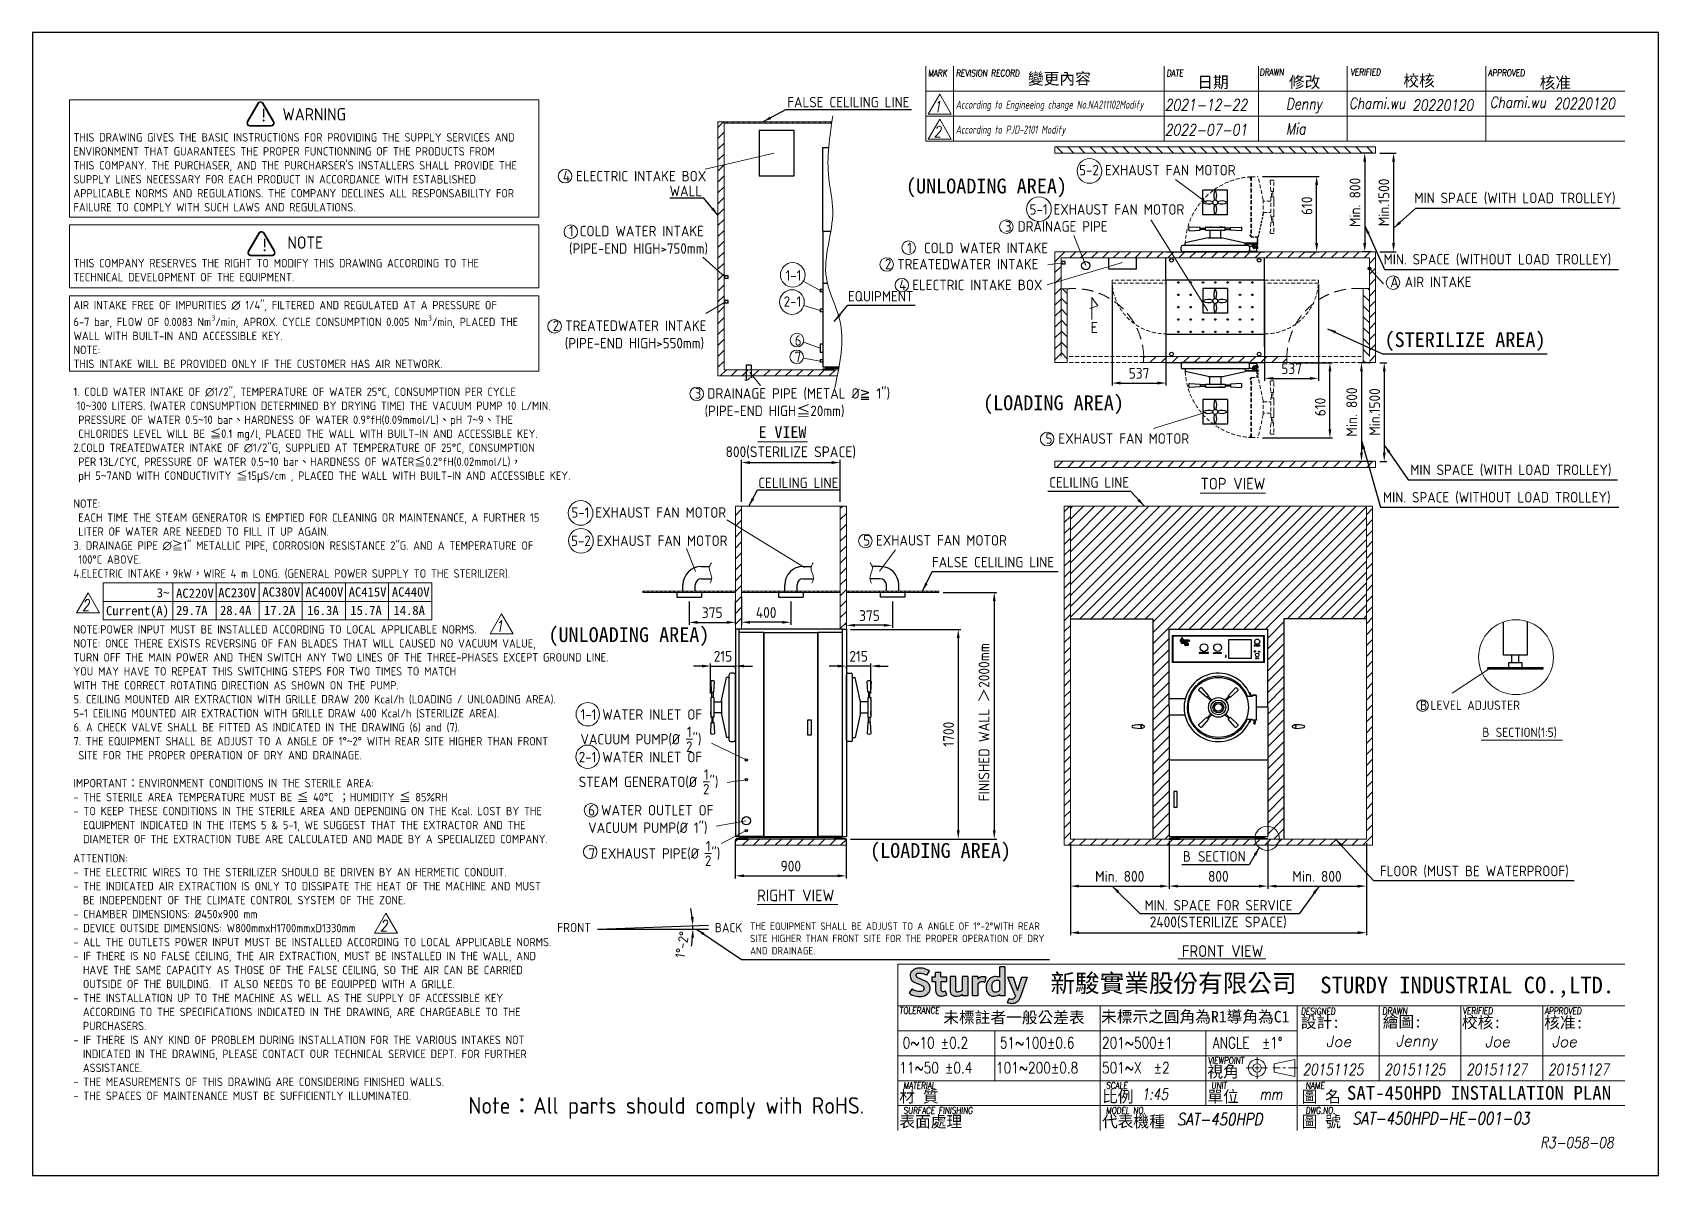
# Model space of a CAD drawing. Header units: millimetres. Extents: x -406921 to 13185, y -22195 to 9270.
# Drawn here: x 0 to 13185, y 0 to 9270 of the extents above; entities that cross this region are included whole.
import ezdxf

# ---------------------------------------------------------------- set-up
doc = ezdxf.new("R2010")
doc.units = ezdxf.units.MM
doc.header["$MEASUREMENT"] = 0
doc.linetypes.add('CENTER2', pattern=[28.575, 19.05, -3.175, 3.175, -3.175])
doc.linetypes.add('HIDDEN', pattern=[9.525, 6.35, -3.175])
doc.layers.get('0').update_dxf_attribs({"lineweight": 25})
for name, color, linetype, lineweight in [('D', 3, 'Continuous', 13), ('F', 7, 'Continuous', 15), ('H', 2, 'HIDDEN', 15), ('S', 4, 'Continuous', 15), ('T', 4, 'Continuous', 15)]:
    doc.layers.add(name, color=color, linetype=linetype, lineweight=lineweight)
doc.layers.add('HI', color=2, linetype='HIDDEN')
doc.styles.get("Standard").update_dxf_attribs({"font": 'KAIU.TTF'})
doc.styles.add('STU25', font='isocp2.shx')
doc.styles.add('Text', font='romans.shx', dxfattribs={"width": 0.8, "oblique": 10})
doc.dimstyles.new('STU25', dxfattribs={"dimscale": 35, "dimtxt": 2.5, "dimasz": 2, "dimexe": 0.6, "dimexo": 1, "dimgap": 1, "dimtad": 1, "dimdsep": 46, "dimtxsty": 'STU25', "dimcen": 2, "dimazin": 2, "dimtfac": 1, "dimtmove": 0, "dimatfit": 3, "dimfxl": 0, "dimtolj": 1, "dimtzin": 0, "dimarcsym": 0})
doc.dimstyles.new('STU25$7', dxfattribs={"dimscale": 35, "dimtxt": 2.5, "dimasz": 2, "dimexe": 1.25, "dimexo": 0.625, "dimgap": 1, "dimtad": 0, "dimdec": 4, "dimdsep": 46, "dimtxsty": 'STU25', "dimcen": 2.5, "dimazin": 2, "dimtfac": 1, "dimtdec": 4, "dimtmove": 0, "dimatfit": 3, "dimfxl": 0, "dimtolj": 1, "dimtzin": 0, "dimarcsym": 0})
pattern_1 = [(45, (223960.242, 23061.803), (-17.6776695, 17.6776695), [])]
pattern_2 = [(135, (223615.06, 22712.296), (-44.194174, -44.194174), [])]
pattern_3 = [(45, (223960.24, 23061.8), (-44.194174, 44.194174), [])]

msp = doc.modelspace()

# ---------------------------------------------------------------- texts
at = {"attachment_point": 1, "style": 'STU25'}
for s, insert, char_height in [('{\\f標楷體|b0|i0|c136|p65;新駿實業股份有限公司}', (8254.625, 1632.93), 146.25), ('{\\f標楷體|b0|i0|c136|p65;STURDY\\H0.9667x; \\H1.034x;INDUSTRIAL CO.,LTD.}', (10442.236, 1612.679), 135)]:
    msp.add_mtext(s, dxfattribs=dict(at, insert=insert, char_height=char_height))
at = {"layer": 'D', "color": 4}
msp.add_text('SAT-450HPD INSTALLATION PLAN', height=112.5, dxfattribs=at).set_placement((10658.57, 613.993))
at = {"layer": 'D', "color": 11, "attachment_point": 1}
for s, insert, char_height in [('{\\Fisocp2.shx;\\C3;FALSE CELILING LINE}', (6120.396, 8747.49), 85), ('{\\C3;(UNLOADING AREA)}', (7082.559, 8085.061), 120), ('{\\Fisocp2.shx;\\C3;WALL}', (5166.301, 8027.347), 85), ('{\\Fisocp2.shx;\\C3;MIN SPACE (WITH LOAD TROLLEY)}', (11205.26, 7970.839), 85), ('{\\Fisocp2.shx;\\C3;MIN. SPACE (WITHOUT LOAD TROLLEY)}', (10956.149, 7473.336), 85), ('{\\Fisocp2.shx;\\C3;A AIR INTAKE}', (11009.873, 7289.387), 85), ('{\\Fisocp2.shx;\\C3;EQUIPMENT}', (6612.242, 7173.456), 85), ('{\\C3;(STERILIZE AREA)}', (10963.701, 6839.203), 120), ('{\\C3;(LOADING AREA)}', (7707.668, 6327.071), 120), ('E VIEW', (5887.381, 6077.204), 95), ('{\\Fisocp2.shx;\\C3;MIN SPACE (WITH LOAD TROLLEY)}', (11172.527, 5765.986), 85), ('{\\Fisocp.shx;\\C3;CELILING LINE}', (5886.118, 5659.941), 85), ('{\\Fisocp.shx;\\C3;CELILING LINE}', (8244.174, 5663.448), 85), ('{\\Fisocp2.shx;TOP VIEW}', (9471.621, 5658.471), 95), ('{\\Fisocp2.shx;\\C3;MIN. SPACE (WITHOUT LOAD TROLLEY)}', (10950.872, 5542.952), 85), ('{\\Fisocp2.shx;\\C3;FALSE CELILING LINE}', (7293.274, 5017.152), 85), ('{\\C3;(UNLOADING AREA)}', (4182.996, 4446.285), 120), ('{\\Fisocp2.shx;\\C3;B\\f???|b0|i0|c0|p65; \\Fisocp2.shx;LEVEL ADJUSTER}', (11251.719, 3851.492), 75), ('{\\Fisocp2.shx;B} {\\Fisocp2.shx;SECTION(1:5)}', (11756.604, 3631.711), 75), ('{\\C3;(LOADING AREA)}', (6791.358, 2696.141), 120), ('{\\Fisocp2.shx;\\C3;B\\f標楷體|b0|i0|c136|p65; \\Fisocp2.shx;SECTION}', (9328.159, 2630.664), 85), ('{\\Fisocp2.shx;\\C3;FLOOR (MUST BE WATERPROOF)}', (10925.405, 2512.168), 85), ('{\\Fisocp2.shx;RIGHT VIEW}', (5875.25, 2319.101), 95), ('{\\Fisocp2.shx;\\C3;MIN. SPACE FOR SERVICE}', (9017.091, 2233.919), 85), ('{\\Fisocp2.shx;\\C3;THE EQUIPMENT SHALL BE ADJUST TO A ANGLE OF 1%%d-2%%dWITH REAR \\PSITE HIGHER THAN FRONT SITE FOR THE PROPER OPERATION OF DRY \\PAND DRAINAGE.}', (5818.987, 2052.362), 60), ('{\\Fisocp2.shx;FRONT VIEW}', (9320.335, 1867.499), 95)]:
    msp.add_mtext(s, dxfattribs=dict(at, insert=insert, char_height=char_height))
at = {"layer": 'D', "color": 11, "attachment_point": 1, "style": 'STU25'}
for s, insert, char_height in [('{\\f標楷體|b0|i0|c136|p65;!}', (1840.467, 8649.096), 100), ('WARNING', (2026.979, 8656.845), 100), ('\\P\\A1;THIS DRAWING GIVES THE BASIC INSTRUCTIONS FOR PROVIDING THE SUPPLY SERVICES AND\\F????.shx|c136; \\P\\Fisocp2.shx|c136;ENVIRONMENT THAT GUARANTEES THE PROPER FUNCTIONNING OF THE PRODUCTS FROM \\PTHIS COMPANY. THE PURCHASER, AND THE PURCHARSER\'S INSTALLERS SHALL PROVIDE THE \\PSUPPLY LlNES NECESSARY FOR EACH PRODUCT IN ACCORDANCE WITH ESTABLlSHED \\PAPPLlCABLE NORMS AND REGULATIONS. THE COMPANY DECLlNES ALL RESPONSABILlTY FOR \\PFAILURE TO COMPLY WITH SUCH LAWS AND REGULATIONS.\\P\\P\\P\\PTHIS COMPANY RESERVES THE RIGHT TO MODIFY THIS DRAWING ACCORDING TO THE \\PTECHNICAL DEVELOPMENT OF THE EQUIPMENT.\\P\\PAIR INTAKE FREE OF IMPURITIES ∅ 1/4"\\fISOCP2|b0|i1|c0|p2;, \\Fisocp2.shx|c136;FILTERED AND REGULATED AT A PRESSURE OF\\P6-7 bar, FLOW OF 0.0083 Nm{\\H0.7x;\\S3^ ;}/min, APROX. CYCLE CONSUMPTION 0.005 Nm{\\H0.7x;\\S3^ ;}/min, PLACED THE \\PWALL WITH BUILT-IN AND ACCESSIBLE KEY.\\PNOTE:\\PTHIS INTAKE WILL BE PROVIDED ONLY IF THE CUSTOMER HAS AIR NETWORK.\\P\\P1. COLD WATER INTAKE OF ∅1/2", TEMPERATURE OF WATER 25°C, CONSUMPTION PER CYCLE \\P\\F????.shx|c136; \\Fisocp2.shx|c136;10\\f標楷體|b0|i0|c136|p65;~\\Fisocp2.shx|c136;300 LITERS. (WATER CONSUMPTION DETERMINED BY DRYING TIME) THE VACUUM PUMP 10 L/MIN. \\P PRESSURE OF WATER 0.5\\f標楷體|b0|i0|c136|p65;~\\Fisocp2.shx|c136;10 bar\\f標楷體|b0|i0|c136|p65;、\\Fisocp2.shx|c136;HARDNESS OF WATER 0.9°fH(0.09mmol/L)\\f標楷體|b0|i0|c136|p65;、\\Fisocp2.shx|c136;pH 7\\f標楷體|b0|i0|c136|p65;~\\Fisocp2.shx|c136;9\\f標楷體|b0|i0|c136|p65;、\\Fisocp2.shx|c136;THE \\P CHLORIDES LEVEL WILL BE \\f標楷體|b0|i0|c136|p65;≦\\Fisocp2.shx|c136;0.1 mg/l, PLACED THE WALL WITH BUILT-IN AND ACCESSIBLE KEY.\\P2.COLD TREATEDWATER INTAKE OF ∅1/2"G, SUPPLIED AT TEMPERATURE OF 25°C, CONSUMPTION \\P PER\\F???.shx|c136; \\Fisocp2.shx|c136;13L/CYC, PRESSURE OF WATER 0.5\\f標楷體|b0|i0|c136|p65;~\\Fisocp2.shx|c136;10 bar\\f標楷體|b0|i0|c136|p65;、\\Fisocp2.shx|c136;HARDNESS OF WATER\\f標楷體|b0|i0|c136|p65;≦\\Fisocp2.shx|c136;0.2°fH(0.02mmol/L)\\f標楷體|b0|i0|c136|p65;，\\P\\Fisocp2.shx|c136; pH 5\\f標楷體|b0|i0|c136|p65;~\\Fisocp2.shx|c136;7AND WITH CONDUCTIVITY \\f標楷體|b0|i0|c136|p65;≦\\Fisocp2.shx|c136;15\\f新細明體|b0|i0|c136|p16;μ\\Fisocp2.shx|c136;S/cm , PLACED THE WALL WITH BUILT-IN AND ACCESSIBLE KEY.\\P\\PNOTE:\\P EACH TIME THE STEAM GENERATOR IS EMPTIED FOR CLEANING OR MAINTENANCE, A FURTHER 15 \\P LITER OF WATER ARE NEEDED TO FILL IT UP AGAIN.\\P3. DRAINAGE PIPE ∅\\f標楷體|b0|i0|c136|p65;≧\\Fisocp2.shx|c136;1" METALLIC PIPE, CORROSION RESISTANCE 2"G. AND A TEMPERATURE OF \\P 100°C ABOVE.\\P4.ELECTRIC INTAKE\\f標楷體|b0|i0|c136|p65;，\\Fisocp2.shx|c136;9kW\\f標楷體|b0|i0|c136|p65;，\\Fisocp2.shx|c136;WIRE 4 m LONG. (GENERAL POWER SUPPLY TO THE STERILIZER).\\P\\P\\P\\PNOTE:POWER INPUT MUST BE INSTALLED ACCORDING TO LOCAL APPLICABLE NORMS.\\PNOTE: ONCE THERE EXISTS REVERSING OF FAN BLADES THAT WILL CAUSED NO VACUUM VALUE, \\PTURN OFF THE MAIN POWER AND THEN SWITCH ANY TWO LINES OF THE THREE-PHASES EXCEPT GROUND LINE. \\PYOU MAY HAVE TO REPEAT THIS SWITCHING STEPS FOR TWO TIMES TO MATCH \\PWITH THE CORRECT ROTATING DIRECTION AS SHOWN ON THE PUMP. \\P5. CEILING MOUNTED AIR EXTRACTION WITH GRILLE DRAW 200 Kcal/h (LOADING / UNLOADING AREA).\\P5-1 CEILING MOUNTED AIR EXTRACTION WITH GRILLE DRAW 400 Kcal/h (STERILIZE AREA).\\P6. A CHECK VALVE SHALL BE FITTED AS INDICATED IN THE DRAWING (6) and (7).\\P7. THE EQUIPMENT SHALL BE ADJUST TO A ANGLE OF 1°\\f標楷體|b0|i0|c136|p65;~\\Fisocp2.shx|c136;2° WITH REAR SITE HIGHER THAN FRONT \\P SITE FOR THE PROPER OPERATION OF DRY AND DRAINAGE.\\P\\PIMPORTANT\\f標楷體|b0|i0|c136|p65;：\\Fisocp2.shx|c136;ENVIRONMENT CONDITIONS IN THE STERILE AREA:\\P- THE STERILE AREA TEMPERATURE MUST BE \\f標楷體|b0|i0|c136|p65;≦\\Fisocp2.shx|c136; 40°C \\f標楷體|b0|i0|c136|p65;；\\Fisocp2.shx|c136;HUMIDITY \\f標楷體|b0|i0|c136|p65;≦\\Fisocp2.shx|c136; 85%RH\\P- TO KEEP THESE CONDITIONS IN THE STERILE AREA AND DEPENDING ON THE Kcal. LOST BY THE \\P  EQUIPMENT INDICATED IN THE ITEMS 5 & 5-1, WE SUGGEST THAT THE EXTRACTOR AND THE \\P  DIAMETER OF THE EXTRACTION TUBE ARE CALCULATED AND MADE BY A SPECIALIZED COMPANY.', (332.462, 8566.828), 68), ('{\\C3;5-2 EXHAUST FAN MOTOR}', (8487.433, 8196.066), 85), ('{\\C3;4 ELECTRIC INTAKE BOX}', (4301.946, 8147.709), 85), ('{\\C3;5-1 EXHAUST FAN MOTOR}', (8085.087, 7877.548), 85), ('{\\C3;1 COLD WATER INTAKE\\P(PIPE-END HIGH>750mm)}', (4350.206, 7702.129), 85), ('{\\C3;3 DRAINAGE PIPE}', (7885.297, 7739.94), 85), ('{\\f標楷體|b0|i0|c136|p65;!}', (1848.33, 7596.881), 100), ('NOTE', (2066.465, 7616.25), 100), ('{\\C3;1  COLD WATER INTAKE}', (7092.718, 7565.049), 85), ('{\\C3;2 TREATEDWATER INTAKE}', (6911.565, 7433.692), 85), ('{\\C3;1-1}', (6106.289, 7342.613), 85), ('{\\C3;4 ELECTRIC INTAKE BOX}', (7027.72, 7265.147), 85), ('{\\C3;2-1}', (6091.067, 7130.497), 85), ('{\\C3;2 TREATEDWATER INTAKE\\P  (PIPE-END HIGH>550mm)}', (4218.967, 6934.579), 85), ('{\\C3;6}', (6180.21, 6814.672), 85), ('{\\C3;7}', (6180.036, 6680.841), 85), ('{\\C3;3 DRAINAGE PIPE (METAL %%C\\f新細明體|b0|i0|c136|p18;≧\\Fisocp2.shx; 1")\\P\\f????|b0|i0|c136|p18; \\Fisocp2.shx; (PIPE-END HIGH\\f標楷體|b0|i0|c136|p65;≦\\Fisocp2.shx;20mm)}', (5369.986, 6385.389), 85), ('{\\C3;5 EXHAUST FAN MOTOR}', (8214.769, 6019.378), 85), ('{\\C3;5-1 EXHAUST FAN MOTOR}', (4369.833, 5419.412), 85), ('{\\C3;5-2 EXHAUST FAN MOTOR}', (4366.955, 5190.518), 85), ('{\\C3;5 EXHAUST FAN MOTOR}', (6736.363, 5193.797), 85), ('{\\f標楷體|b0|i0|c136|p65;3~}', (1007.207, 4763.426), 75), ('{\\f標楷體|b0|i0|c136|p65;AC220V}', (1163.997, 4760.067), 75), ('{\\f標楷體|b0|i0|c136|p65;AC230V}', (1506.114, 4764.081), 75), ('{\\f標楷體|b0|i0|c136|p65;AC380V}', (1863.997, 4770.267), 75), ('{\\f標楷體|b0|i0|c136|p65;AC400V}', (2213.997, 4770.267), 75), ('{\\f標楷體|b0|i0|c136|p65;AC415V}', (2563.997, 4770.267), 75), ('{\\f標楷體|b0|i0|c136|p65;AC440V}', (2913.997, 4770.267), 75), ('{\\f標楷體|b0|i0|c136|p65;Current(A)}', (596.34, 4618.042), 75), ('{\\f標楷體|b0|i0|c136|p65;29.7A}', (1163.882, 4620.712), 75), ('{\\f標楷體|b0|i0|c136|p65;28.4A}', (1520.345, 4620.712), 75), ('{\\f標楷體|b0|i0|c136|p65;17.2A}', (1876.901, 4620.712), 75), ('{\\f標楷體|b0|i0|c136|p65;16.3A}', (2226.901, 4620.712), 75), ('{\\f標楷體|b0|i0|c136|p65;15.7A}', (2576.901, 4620.712), 75), ('{\\f標楷體|b0|i0|c136|p65;14.8A}', (2926.901, 4620.712), 75), ('\\A1;{\\C3;1-1 WATER INLET OF \\PVACUUM PUMP(%%c \\S1/2;")}', (4443.418, 3781.606), 85), ('\\A1;{\\C3;2-1 WATER INLET OF \\PSTEAM GENERATO(%%c \\S1/2;")}', (4429.625, 3435.981), 85), ('{\\C3;6 WATER OUTLET OF \\PVACUUM PUMP(%%c 1")}', (4506.288, 3004.578), 85), ('\\A1;{\\C3;7 EXHAUST PIPE(%%c \\S1/2;")}', (4508.881, 2713.823), 85), ('ATTENTION:\\P- THE ELECTRIC WIRES TO THE STERILIZER SHOULD BE DRIVEN BY AN HERMETIC CONDUIT.  \\P- THE INDICATED AIR EXTRACTION IS ONLY TO DISSIPATE THE HEAT OF THE MACHINE AND MUST \\P  BE INDEPENDENT OF THE CLIMATE CONTROL SYSTEM OF THE ZONE.\\P- CHAMBER DIMENSIONS: %%C450x900 mm\\P- DEVICE OUTSIDE DIMENSIONS: W800mmxH1700mmxD1330mm\\P- ALL THE OUTLETS POWER INPUT MUST BE INSTALLED ACCORDING TO LOCAL APPLICABLE NORMS.\\P- IF THERE IS NO FALSE CEILING, THE AIR EXTRACTION, MUST BE INSTALLED IN THE WALL, AND \\P  HAVE THE SAME CAPACITY AS THOSE OF THE FALSE CEILING, SO THE AIR CAN BE CARRIED \\P  OUTSIDE OF THE BUILDING.  IT ALSO NEEDS TO BE EQUIPPED WITH A GRILLE.\\P- THE INSTALLATION UP TO THE MACHINE AS WELL AS THE SUPPLY OF ACCESSIBLE KEY \\P  ACCORDING TO THE SPECIFICATIONS INDICATED IN THE DRAWING, ARE CHARGEABLE TO THE \\P  PURCHASERS. \\P- IF THERE IS ANY KIND OF PROBLEM DURING INSTALLATION FOR THE VARIOUS INTAKES NOT \\P  INDICATED IN THE DRAWING, PLEASE CONTACT OUR TECHNICAL SERVICE DEPT. FOR FURTHER \\P  ASSISTANCE.\\P- THE MEASUREMENTS OF THIS DRAWING ARE CONSIDERING FINISHED WALLS.\\P- THE SPACES OF MAINTENANCE MUST BE SUFFICIENTLY ILLUMINATED.', (330.869, 2607.265), 68)]:
    msp.add_mtext(s, dxfattribs=dict(at, insert=insert, char_height=char_height))
at = {"layer": 'D', "insert": (8579.607, 6921.901), "char_height": 90, "attachment_point": 1}
msp.add_mtext('{\\Fisocp2.shx;E}', dxfattribs=at)
at = {"layer": 'D', "linetype": 'Continuous', "char_height": 75, "width": 218.181, "attachment_point": 1}
for s, insert in [('{\\Fisocp2.shx;FRONT}', (4254.667, 2048.144)), ('{\\Fisocp2.shx;BACK}', (5533.19, 2047.694))]:
    msp.add_mtext(s, dxfattribs=dict(at, insert=insert))
at = {"layer": 'D', "color": 0, "insert": (3535.009, 635.281), "char_height": 135.00867, "attachment_point": 1, "style": 'STU25'}
msp.add_mtext('Note{\\f標楷體|b0|i0|c136|p65;：}All parts should comply with RoHS.', dxfattribs=at)
at = {"layer": 'F', "color": 1, "lineweight": 15, "style": 'Text', "oblique": 5, "width": 0.8}
for s, height, p in [('MARK', 54, (7262.71, 8913.495)), ('REVISION RECORD', 54, (7487.71, 8913.495)), ('DATE', 54, (9195.881, 8913.495)), ('DRAWN', 54, (9951.517, 8921.599)), ('VERIFIED', 54, (10687.987, 8921.486)), ('APPROVED', 54, (11803.126, 8916.138)), ('TOLERANCE', 54, (7030.215, 1310.859)), ('DESIGNED', 54, (10285.55, 1305.54)), ('DRAWN', 56.0451, (10945.495, 1306.543)), ('VERIFIED', 54, (11597.433, 1309.051)), ('APPROVED', 54, (12262.51, 1307.802)), ('VIEWPOINT', 54, (9532.291, 905.859)), ('MATERIAL', 54, (7061.27, 703.359)), ('SCALE', 54, (8704.726, 703.359)), ('UNIT', 54, (9558.77, 703.359)), ('NAME', 54, (10323.477, 703.359)), ('SURFACE FINISHING', 54, (7061.27, 500.859)), ('MODEL NO.', 54, (8704.726, 500.859)), ('DWG.NO.', 54, (10323.477, 500.859))]:
    msp.add_text(s, height=height, dxfattribs=at).set_placement(p)
at = {"layer": 'F', "lineweight": -3}
for s, height, p in [('變更內容', 93.4085, (8072.143, 8849.011)), ('日期', 93.4085, (9444.912, 8821.14)), ('修改', 93.4085, (10188.107, 8821.662)), ('校核', 93.4085, (11115.762, 8832.736)), ('核准', 93.4085, (12221.07, 8816.441)), ('未標註者一般公差表', 93.4085, (7385.183, 1235.261)), ('未標示之圓角為R1導角為C1', 93.40847, (8664.31, 1241.309)), ('設計:', 93.4085, (10284.274, 1197.298)), ('繪圖:', 93.4085, (10949.237, 1199.862)), ('校核:', 93.4085, (11591.381, 1195.874)), ('核准:', 93.4085, (12258.537, 1193.373)), ('視角', 93.4085, (9526.751, 796.024)), ('材 質', 93.4085, (7029.251, 593.524)), ('比例', 93.4085, (8672.707, 593.524)), ('單位', 93.4085, (9526.751, 593.524)), ('圖 名', 93.4085, (10291.458, 593.524)), ('表面處理', 93.4085, (7029.251, 391.024)), ('代表機種', 93.4085, (8672.707, 391.024)), ('圖 號', 93.4085, (10291.458, 391.024))]:
    msp.add_text(s, height=height, dxfattribs=at).set_placement(p)
at = {"layer": 'F', "lineweight": 20, "style": 'Text', "width": 0.8}
for s, p in [('0~10 ±0.2', (7056.741, 1031.022)), ('51~100±0.6', (7844.241, 1031.022)), ('201~500±1', (8672.351, 1031.022)), ('ANGLE  ±1%%D', (9570.421, 1031.022)), ('11~50 ±0.4', (7029.164, 828.522)), ('101~200±0.8', (7813.217, 828.522)), ('501~X  ±2', (8672.351, 828.522))]:
    msp.add_text(s, height=90, dxfattribs=at).set_placement(p)
at = {"layer": 'T', "lineweight": 20, "style": 'Text', "oblique": 10, "width": 0.8}
for s, height, p in [('1', 90, (7308.559, 8624.177)), ('2021-12-22', 92, (9181.965, 8636.986)), ('Denny', 92, (10163.671, 8645.25)), ('Chami.wu', 90, (10675.9, 8650.891)), ('20220120', 90, (11190.032, 8636.716)), ('Chami.wu', 90, (11816.896, 8659.08)), ('20220120', 90, (12338.538, 8648.973)), ('2', 90, (7308.559, 8421.677)), ('2022-07-01', 92, (9181.965, 8434.486)), ('Mia', 92, (10163.671, 8442.75)), ('2', 90, (401.041, 4580.228)), ('1', 90, (3755.229, 4409.913)), ('2', 90, (2817.702, 1980.557)), ('20151125', 90, (10298.827, 814.209)), ('20151125', 90, (10962.577, 814.209)), ('20151127', 90, (11626.327, 814.209)), ('20151127', 90, (12290.077, 814.209)), ('1:45', 90, (8993.52, 614.373)), ('mm', 90, (9950.136, 614.628)), ('SAT-450HPD', 99, (9280.48, 406.77)), ('SAT-450HPD-HE-001-03', 99, (10702.525, 414.18))]:
    msp.add_text(s, height=height, dxfattribs=at).set_placement(p)
at = {"layer": 'T', "lineweight": 20, "style": 'Text', "oblique": 10}
for s, p in [('Joe', (10488.752, 1042.833)), ('Jenny', (11054.295, 1047.428)), ('Joe', (11776.242, 1041.183)), ('Joe', (12319.342, 1041.183))]:
    msp.add_text(s, height=90, dxfattribs=at).set_placement(p)
at = {"layer": 'T', "linetype": 'Continuous', "lineweight": 20, "attachment_point": 1, "style": 'Text'}
for s, insert, char_height in [('{\\Fisocp2.shx|c136;According to Engineeing change No.NA211102Modify}', (7486.492, 8717.422), 65), ('{\\Fisocp2.shx|c136;According to PJD-2101 Modify}', (7486.492, 8514.922), 65), ('R3-058-08', (12225.83, 312.023), 90)]:
    msp.add_mtext(s, dxfattribs=dict(at, insert=insert, char_height=char_height))

# ---------------------------------------------------------------- blocks, each defined once
blk = doc.blocks.new('m93')
h = blk.add_hatch(color=256)
edge = h.paths.add_edge_path(flags=16)
edge.add_spline(control_points=[(-101, 59), (-101, 59), (-101, 59), (-101, 59), (-101, 59), (-100, 59), (-100, 59), (-100, 59), (-100, 59), (-100, 59), (-99, 59), (-99, 59), (-99, 59), (-99, 59), (-99, 59), (-99, 59), (-99, 59), (-99, 59), (-99, 60), (-99, 60), (-99, 60), (-100, 60), (-100, 60), (-100, 60), (-100, 60), (-100, 60), (-100, 60), (-101, 60), (-101, 60), (-101, 60), (-101, 60), (-101, 60), (-101, 60), (-101, 60), (-101, 59), (-101, 59)], knot_values=[0, 0, 0, 0, 0.111111, 0.111111, 0.111111, 0.111111, 0.222222, 0.222222, 0.222222, 0.222222, 0.333333, 0.333333, 0.333333, 0.333333, 0.444444, 0.444444, 0.444444, 0.444444, 0.555556, 0.555556, 0.555556, 0.555556, 0.666667, 0.666667, 0.666667, 0.666667, 0.777778, 0.777778, 0.777778, 0.777778, 0.888889, 0.888889, 0.888889, 0.888889, 1, 1, 1, 1], degree=3, periodic=0)
edge = h.paths.add_edge_path()
edge.add_spline(control_points=[(-117, 57), (-117, 57), (-116, 57), (-116, 57), (-116, 57), (-116, 57), (-116, 57), (-116, 57), (-116, 57), (-115, 56), (-115, 56), (-115, 56), (-115, 56), (-114, 56), (-114, 56), (-114, 57), (-114, 57), (-114, 57), (-114, 57), (-114, 57), (-114, 57), (-114, 57), (-114, 57), (-114, 57), (-114, 57), (-114, 57), (-114, 58), (-114, 58), (-114, 58), (-114, 58), (-115, 58), (-115, 58), (-115, 58), (-116, 58), (-116, 58), (-116, 58), (-116, 58), (-117, 59), (-117, 59), (-117, 59), (-117, 59), (-117, 60), (-117, 60), (-117, 60), (-117, 60), (-116, 60), (-116, 60), (-116, 61), (-116, 61), (-116, 61), (-115, 61), (-115, 61), (-115, 61), (-114, 61), (-114, 61), (-113, 60), (-113, 60), (-113, 60), (-113, 60), (-113, 59), (-113, 59), (-113, 59), (-114, 59), (-114, 59), (-114, 59), (-114, 59), (-114, 60), (-114, 60), (-114, 60), (-114, 60), (-115, 60), (-115, 60), (-115, 60), (-115, 60), (-115, 60), (-116, 60), (-116, 60), (-116, 60), (-116, 60), (-116, 59), (-116, 59), (-116, 59), (-116, 59), (-116, 59), (-116, 59), (-115, 59), (-115, 59), (-115, 59), (-115, 59), (-114, 59), (-114, 59), (-114, 58), (-114, 58), (-113, 58), (-113, 58), (-113, 58), (-113, 58), (-113, 58), (-113, 57), (-113, 57), (-113, 57), (-113, 57), (-113, 57), (-113, 56), (-113, 56), (-113, 56), (-113, 56), (-114, 56), (-114, 56), (-114, 56), (-114, 56), (-115, 56), (-115, 56), (-115, 56), (-116, 56), (-116, 56), (-116, 56), (-117, 56), (-117, 57), (-117, 57)], knot_values=[0, 0, 0, 0, 0.033333, 0.033333, 0.033333, 0.033333, 0.066667, 0.066667, 0.066667, 0.066667, 0.1, 0.1, 0.1, 0.1, 0.133333, 0.133333, 0.133333, 0.133333, 0.166667, 0.166667, 0.166667, 0.166667, 0.2, 0.2, 0.2, 0.2, 0.233333, 0.233333, 0.233333, 0.233333, 0.266667, 0.266667, 0.266667, 0.266667, 0.3, 0.3, 0.3, 0.3, 0.333333, 0.333333, 0.333333, 0.333333, 0.366667, 0.366667, 0.366667, 0.366667, 0.4, 0.4, 0.4, 0.4, 0.433333, 0.433333, 0.433333, 0.433333, 0.466667, 0.466667, 0.466667, 0.466667, 0.5, 0.5, 0.5, 0.5, 0.533333, 0.533333, 0.533333, 0.533333, 0.566667, 0.566667, 0.566667, 0.566667, 0.6, 0.6, 0.6, 0.6, 0.633333, 0.633333, 0.633333, 0.633333, 0.666667, 0.666667, 0.666667, 0.666667, 0.7, 0.7, 0.7, 0.7, 0.733333, 0.733333, 0.733333, 0.733333, 0.766667, 0.766667, 0.766667, 0.766667, 0.8, 0.8, 0.8, 0.8, 0.833333, 0.833333, 0.833333, 0.833333, 0.866667, 0.866667, 0.866667, 0.866667, 0.9, 0.9, 0.9, 0.9, 0.933333, 0.933333, 0.933333, 0.933333, 0.966667, 0.966667, 0.966667, 0.966667, 1, 1, 1, 1], degree=3, periodic=0)
edge = h.paths.add_edge_path()
edge.add_spline(control_points=[(-112, 57), (-112, 57), (-111, 57), (-111, 57), (-111, 57), (-111, 57), (-111, 57), (-111, 57), (-111, 57), (-111, 56), (-111, 56), (-110, 56), (-110, 56), (-110, 56), (-110, 56), (-109, 57), (-109, 57), (-109, 57), (-109, 57), (-109, 57), (-109, 57), (-109, 57), (-109, 57), (-109, 57), (-109, 57), (-109, 57), (-110, 58), (-110, 58), (-110, 58), (-110, 58), (-110, 58), (-110, 58), (-110, 58), (-111, 58), (-111, 58), (-112, 58), (-112, 58), (-112, 59), (-112, 59), (-112, 59), (-112, 59), (-112, 60), (-112, 60), (-112, 60), (-112, 60), (-112, 60), (-112, 60), (-111, 61), (-111, 61), (-111, 61), (-111, 61), (-110, 61), (-110, 61), (-110, 61), (-109, 61), (-109, 60), (-109, 60), (-109, 60), (-108, 60), (-108, 59), (-108, 59), (-108, 59), (-109, 59), (-109, 59), (-109, 59), (-109, 59), (-109, 60), (-110, 60), (-110, 60), (-110, 60), (-110, 60), (-110, 60), (-110, 60), (-111, 60), (-111, 60), (-111, 60), (-111, 60), (-111, 60), (-111, 60), (-111, 59), (-111, 59), (-111, 59), (-111, 59), (-111, 59), (-111, 59), (-111, 59), (-111, 59), (-110, 59), (-110, 59), (-110, 59), (-109, 59), (-109, 58), (-109, 58), (-109, 58), (-109, 58), (-108, 58), (-108, 58), (-108, 58), (-108, 57), (-108, 57), (-108, 57), (-108, 57), (-108, 57), (-108, 56), (-108, 56), (-109, 56), (-109, 56), (-109, 56), (-109, 56), (-109, 56), (-110, 56), (-110, 56), (-110, 56), (-111, 56), (-111, 56), (-112, 56), (-112, 56), (-112, 56), (-112, 57), (-112, 57)], knot_values=[0, 0, 0, 0, 0.033333, 0.033333, 0.033333, 0.033333, 0.066667, 0.066667, 0.066667, 0.066667, 0.1, 0.1, 0.1, 0.1, 0.133333, 0.133333, 0.133333, 0.133333, 0.166667, 0.166667, 0.166667, 0.166667, 0.2, 0.2, 0.2, 0.2, 0.233333, 0.233333, 0.233333, 0.233333, 0.266667, 0.266667, 0.266667, 0.266667, 0.3, 0.3, 0.3, 0.3, 0.333333, 0.333333, 0.333333, 0.333333, 0.366667, 0.366667, 0.366667, 0.366667, 0.4, 0.4, 0.4, 0.4, 0.433333, 0.433333, 0.433333, 0.433333, 0.466667, 0.466667, 0.466667, 0.466667, 0.5, 0.5, 0.5, 0.5, 0.533333, 0.533333, 0.533333, 0.533333, 0.566667, 0.566667, 0.566667, 0.566667, 0.6, 0.6, 0.6, 0.6, 0.633333, 0.633333, 0.633333, 0.633333, 0.666667, 0.666667, 0.666667, 0.666667, 0.7, 0.7, 0.7, 0.7, 0.733333, 0.733333, 0.733333, 0.733333, 0.766667, 0.766667, 0.766667, 0.766667, 0.8, 0.8, 0.8, 0.8, 0.833333, 0.833333, 0.833333, 0.833333, 0.866667, 0.866667, 0.866667, 0.866667, 0.9, 0.9, 0.9, 0.9, 0.933333, 0.933333, 0.933333, 0.933333, 0.966667, 0.966667, 0.966667, 0.966667, 1, 1, 1, 1], degree=3, periodic=0)
edge = h.paths.add_edge_path()
edge.add_spline(control_points=[(-107, 61), (-107, 61), (-106, 61), (-106, 61), (-106, 61), (-106, 61), (-106, 58), (-106, 58), (-106, 58), (-106, 58), (-106, 57), (-106, 57), (-106, 57), (-106, 57), (-106, 57), (-106, 57), (-106, 57), (-106, 56), (-106, 56), (-105, 56), (-105, 56), (-105, 56), (-105, 56), (-105, 57), (-105, 57), (-105, 57), (-104, 57), (-104, 57), (-104, 57), (-104, 57), (-104, 57), (-104, 58), (-104, 58), (-104, 58), (-104, 61), (-104, 61), (-104, 61), (-104, 61), (-103, 61), (-103, 61), (-103, 61), (-103, 61), (-103, 58), (-103, 58), (-103, 58), (-103, 57), (-103, 57), (-103, 57), (-103, 57), (-104, 56), (-104, 56), (-104, 56), (-104, 56), (-104, 56), (-104, 56), (-104, 56), (-104, 56), (-105, 56), (-105, 56), (-105, 56), (-105, 56), (-106, 56), (-106, 56), (-106, 56), (-106, 56), (-107, 56), (-107, 56), (-107, 56), (-107, 56), (-107, 56), (-107, 56), (-107, 57), (-107, 57), (-107, 57), (-107, 57), (-107, 58), (-107, 58), (-107, 58), (-107, 61), (-107, 61)], knot_values=[0, 0, 0, 0, 0.05, 0.05, 0.05, 0.05, 0.1, 0.1, 0.1, 0.1, 0.15, 0.15, 0.15, 0.15, 0.2, 0.2, 0.2, 0.2, 0.25, 0.25, 0.25, 0.25, 0.3, 0.3, 0.3, 0.3, 0.35, 0.35, 0.35, 0.35, 0.4, 0.4, 0.4, 0.4, 0.45, 0.45, 0.45, 0.45, 0.5, 0.5, 0.5, 0.5, 0.55, 0.55, 0.55, 0.55, 0.6, 0.6, 0.6, 0.6, 0.65, 0.65, 0.65, 0.65, 0.7, 0.7, 0.7, 0.7, 0.75, 0.75, 0.75, 0.75, 0.8, 0.8, 0.8, 0.8, 0.85, 0.85, 0.85, 0.85, 0.9, 0.9, 0.9, 0.9, 0.95, 0.95, 0.95, 0.95, 1, 1, 1, 1], degree=3, periodic=0)
edge = h.paths.add_edge_path()
edge.add_spline(control_points=[(-102, 56), (-102, 56), (-102, 61), (-102, 61), (-102, 61), (-102, 61), (-100, 61), (-100, 61), (-100, 61), (-100, 61), (-99, 61), (-99, 61), (-99, 61), (-99, 60), (-99, 60), (-98, 60), (-98, 60), (-98, 60), (-98, 60), (-98, 59), (-98, 59), (-98, 59), (-98, 59), (-99, 58), (-99, 58), (-99, 58), (-99, 58), (-100, 58), (-100, 58), (-99, 58), (-99, 58), (-99, 57), (-99, 57), (-99, 57), (-99, 57), (-98, 57), (-98, 57), (-98, 57), (-98, 56), (-98, 56), (-98, 56), (-98, 56), (-99, 56), (-99, 56), (-99, 56), (-99, 56), (-100, 57), (-100, 57), (-100, 57), (-100, 57), (-100, 57), (-100, 57), (-100, 57), (-100, 58), (-101, 58), (-101, 58), (-101, 58), (-101, 58), (-101, 58), (-101, 58), (-101, 58), (-101, 58), (-101, 58), (-101, 58), (-101, 58), (-101, 58), (-101, 56), (-101, 56), (-101, 56), (-101, 56), (-102, 56), (-102, 56)], knot_values=[0, 0, 0, 0, 0.055556, 0.055556, 0.055556, 0.055556, 0.111111, 0.111111, 0.111111, 0.111111, 0.166667, 0.166667, 0.166667, 0.166667, 0.222222, 0.222222, 0.222222, 0.222222, 0.277778, 0.277778, 0.277778, 0.277778, 0.333333, 0.333333, 0.333333, 0.333333, 0.388889, 0.388889, 0.388889, 0.388889, 0.444444, 0.444444, 0.444444, 0.444444, 0.5, 0.5, 0.5, 0.5, 0.555556, 0.555556, 0.555556, 0.555556, 0.611111, 0.611111, 0.611111, 0.611111, 0.666667, 0.666667, 0.666667, 0.666667, 0.722222, 0.722222, 0.722222, 0.722222, 0.777778, 0.777778, 0.777778, 0.777778, 0.833333, 0.833333, 0.833333, 0.833333, 0.888889, 0.888889, 0.888889, 0.888889, 0.944444, 0.944444, 0.944444, 0.944444, 1, 1, 1, 1], degree=3, periodic=0)
edge = h.paths.add_edge_path()
edge.add_spline(control_points=[(-97, 56), (-97, 56), (-97, 61), (-97, 61), (-97, 61), (-97, 61), (-94, 61), (-94, 61), (-94, 61), (-94, 61), (-94, 60), (-94, 60), (-94, 60), (-94, 60), (-96, 60), (-96, 60), (-96, 60), (-96, 60), (-96, 59), (-96, 59), (-96, 59), (-96, 59), (-94, 59), (-94, 59), (-94, 59), (-94, 59), (-94, 58), (-94, 58), (-94, 58), (-94, 58), (-96, 58), (-96, 58), (-96, 58), (-96, 58), (-96, 56), (-96, 56), (-96, 56), (-96, 56), (-94, 56), (-94, 56), (-94, 56), (-94, 56), (-94, 56), (-94, 56), (-94, 56), (-94, 56), (-97, 56), (-97, 56)], knot_values=[0, 0, 0, 0, 0.083333, 0.083333, 0.083333, 0.083333, 0.166667, 0.166667, 0.166667, 0.166667, 0.25, 0.25, 0.25, 0.25, 0.333333, 0.333333, 0.333333, 0.333333, 0.416667, 0.416667, 0.416667, 0.416667, 0.5, 0.5, 0.5, 0.5, 0.583333, 0.583333, 0.583333, 0.583333, 0.666667, 0.666667, 0.666667, 0.666667, 0.75, 0.75, 0.75, 0.75, 0.833333, 0.833333, 0.833333, 0.833333, 0.916667, 0.916667, 0.916667, 0.916667, 1, 1, 1, 1], degree=3, periodic=0)
edge = h.paths.add_edge_path(flags=16)
edge.add_spline(control_points=[(-125, 59), (-125, 59), (-125, 59), (-125, 59), (-125, 59), (-124, 59), (-124, 59), (-124, 59), (-124, 59), (-123, 59), (-123, 59), (-123, 59), (-123, 59), (-123, 59), (-123, 59), (-123, 59), (-123, 59), (-123, 59), (-123, 60), (-123, 60), (-123, 60), (-123, 60), (-124, 60), (-124, 60), (-124, 60), (-124, 60), (-124, 60), (-124, 60), (-124, 60), (-124, 60), (-125, 60), (-125, 60), (-125, 60), (-125, 60), (-125, 59), (-125, 59)], knot_values=[0, 0, 0, 0, 0.111111, 0.111111, 0.111111, 0.111111, 0.222222, 0.222222, 0.222222, 0.222222, 0.333333, 0.333333, 0.333333, 0.333333, 0.444444, 0.444444, 0.444444, 0.444444, 0.555556, 0.555556, 0.555556, 0.555556, 0.666667, 0.666667, 0.666667, 0.666667, 0.777778, 0.777778, 0.777778, 0.777778, 0.888889, 0.888889, 0.888889, 0.888889, 1, 1, 1, 1], degree=3, periodic=0)
edge = h.paths.add_edge_path(flags=16)
edge.add_spline(control_points=[(-130, 60), (-130, 60), (-130, 58), (-130, 58), (-130, 58), (-130, 58), (-129, 58), (-129, 58), (-129, 58), (-129, 58), (-129, 58), (-129, 58), (-129, 58), (-128, 59), (-128, 59), (-128, 59), (-128, 59), (-128, 59), (-128, 59), (-128, 59), (-128, 59), (-128, 59), (-128, 59), (-128, 60), (-128, 60), (-128, 60), (-129, 60), (-129, 60), (-129, 60), (-129, 60), (-129, 60), (-129, 60), (-129, 60), (-129, 60), (-130, 60), (-130, 60)], knot_values=[0, 0, 0, 0, 0.111111, 0.111111, 0.111111, 0.111111, 0.222222, 0.222222, 0.222222, 0.222222, 0.333333, 0.333333, 0.333333, 0.333333, 0.444444, 0.444444, 0.444444, 0.444444, 0.555556, 0.555556, 0.555556, 0.555556, 0.666667, 0.666667, 0.666667, 0.666667, 0.777778, 0.777778, 0.777778, 0.777778, 0.888889, 0.888889, 0.888889, 0.888889, 1, 1, 1, 1], degree=3, periodic=0)
edge = h.paths.add_edge_path(flags=16)
edge.add_spline(control_points=[(-137, 59), (-137, 59), (-136, 59), (-136, 59), (-136, 59), (-136, 59), (-135, 59), (-135, 59), (-135, 59), (-135, 59), (-135, 59), (-135, 59), (-135, 59), (-135, 59), (-135, 59), (-135, 59), (-135, 59), (-135, 59), (-135, 60), (-135, 60), (-135, 60), (-135, 60), (-135, 60), (-135, 60), (-135, 60), (-136, 60), (-136, 60), (-136, 60), (-136, 60), (-136, 60), (-137, 60), (-137, 60), (-137, 60), (-137, 60), (-137, 59), (-137, 59)], knot_values=[0, 0, 0, 0, 0.111111, 0.111111, 0.111111, 0.111111, 0.222222, 0.222222, 0.222222, 0.222222, 0.333333, 0.333333, 0.333333, 0.333333, 0.444444, 0.444444, 0.444444, 0.444444, 0.555556, 0.555556, 0.555556, 0.555556, 0.666667, 0.666667, 0.666667, 0.666667, 0.777778, 0.777778, 0.777778, 0.777778, 0.888889, 0.888889, 0.888889, 0.888889, 1, 1, 1, 1], degree=3, periodic=0)
edge = h.paths.add_edge_path(flags=16)
edge.add_spline(control_points=[(-147, 60), (-147, 60), (-147, 59), (-147, 59), (-147, 59), (-147, 59), (-146, 59), (-146, 59), (-146, 59), (-146, 59), (-145, 59), (-145, 59), (-145, 59), (-145, 59), (-145, 59), (-145, 59), (-145, 59), (-145, 59), (-145, 59), (-145, 59), (-145, 59), (-145, 59), (-145, 60), (-145, 60), (-145, 60), (-145, 60), (-145, 60), (-145, 60), (-145, 60), (-145, 60), (-146, 60), (-146, 60), (-146, 60), (-146, 60), (-147, 60), (-147, 60)], knot_values=[0, 0, 0, 0, 0.111111, 0.111111, 0.111111, 0.111111, 0.222222, 0.222222, 0.222222, 0.222222, 0.333333, 0.333333, 0.333333, 0.333333, 0.444444, 0.444444, 0.444444, 0.444444, 0.555556, 0.555556, 0.555556, 0.555556, 0.666667, 0.666667, 0.666667, 0.666667, 0.777778, 0.777778, 0.777778, 0.777778, 0.888889, 0.888889, 0.888889, 0.888889, 1, 1, 1, 1], degree=3, periodic=0)
edge = h.paths.add_edge_path()
edge.add_spline(control_points=[(-148, 61), (-148, 61), (-146, 61), (-146, 61), (-146, 61), (-145, 61), (-145, 61), (-145, 61), (-145, 61), (-145, 61), (-144, 61), (-144, 60), (-144, 60), (-144, 60), (-144, 60), (-144, 60), (-144, 60), (-144, 60), (-144, 60), (-144, 59), (-144, 59), (-144, 59), (-144, 59), (-144, 59), (-144, 59), (-144, 59), (-144, 58), (-144, 58), (-144, 58), (-144, 58), (-144, 58), (-144, 58), (-144, 58), (-143, 58), (-143, 57), (-143, 57), (-143, 57), (-143, 57), (-143, 57), (-144, 56), (-144, 56), (-144, 56), (-144, 56), (-144, 56), (-144, 56), (-144, 56), (-144, 56), (-145, 56), (-145, 56), (-145, 56), (-145, 56), (-146, 56), (-146, 56), (-146, 56), (-148, 56), (-148, 56), (-148, 56), (-148, 56), (-148, 61), (-148, 61)], knot_values=[0, 0, 0, 0, 0.066667, 0.066667, 0.066667, 0.066667, 0.133333, 0.133333, 0.133333, 0.133333, 0.2, 0.2, 0.2, 0.2, 0.266667, 0.266667, 0.266667, 0.266667, 0.333333, 0.333333, 0.333333, 0.333333, 0.4, 0.4, 0.4, 0.4, 0.466667, 0.466667, 0.466667, 0.466667, 0.533333, 0.533333, 0.533333, 0.533333, 0.6, 0.6, 0.6, 0.6, 0.666667, 0.666667, 0.666667, 0.666667, 0.733333, 0.733333, 0.733333, 0.733333, 0.8, 0.8, 0.8, 0.8, 0.866667, 0.866667, 0.866667, 0.866667, 0.933333, 0.933333, 0.933333, 0.933333, 1, 1, 1, 1], degree=3, periodic=0)
edge = h.paths.add_edge_path(flags=16)
edge.add_spline(control_points=[(-147, 58), (-147, 58), (-147, 56), (-147, 56), (-147, 56), (-147, 56), (-146, 56), (-146, 56), (-146, 56), (-145, 56), (-145, 56), (-145, 56), (-145, 56), (-145, 57), (-145, 57), (-145, 57), (-145, 57), (-145, 57), (-144, 57), (-144, 57), (-144, 57), (-144, 57), (-144, 57), (-145, 58), (-145, 58), (-145, 58), (-145, 58), (-145, 58), (-145, 58), (-145, 58), (-145, 58), (-146, 58), (-146, 58), (-146, 58), (-147, 58), (-147, 58)], knot_values=[0, 0, 0, 0, 0.111111, 0.111111, 0.111111, 0.111111, 0.222222, 0.222222, 0.222222, 0.222222, 0.333333, 0.333333, 0.333333, 0.333333, 0.444444, 0.444444, 0.444444, 0.444444, 0.555556, 0.555556, 0.555556, 0.555556, 0.666667, 0.666667, 0.666667, 0.666667, 0.777778, 0.777778, 0.777778, 0.777778, 0.888889, 0.888889, 0.888889, 0.888889, 1, 1, 1, 1], degree=3, periodic=0)
edge = h.paths.add_edge_path()
edge.add_spline(control_points=[(-143, 56), (-143, 56), (-143, 61), (-143, 61), (-143, 61), (-143, 61), (-139, 61), (-139, 61), (-139, 61), (-139, 61), (-139, 60), (-139, 60), (-139, 60), (-139, 60), (-142, 60), (-142, 60), (-142, 60), (-142, 60), (-142, 59), (-142, 59), (-142, 59), (-142, 59), (-139, 59), (-139, 59), (-139, 59), (-139, 59), (-139, 58), (-139, 58), (-139, 58), (-139, 58), (-142, 58), (-142, 58), (-142, 58), (-142, 58), (-142, 56), (-142, 56), (-142, 56), (-142, 56), (-139, 56), (-139, 56), (-139, 56), (-139, 56), (-139, 56), (-139, 56), (-139, 56), (-139, 56), (-143, 56), (-143, 56)], knot_values=[0, 0, 0, 0, 0.083333, 0.083333, 0.083333, 0.083333, 0.166667, 0.166667, 0.166667, 0.166667, 0.25, 0.25, 0.25, 0.25, 0.333333, 0.333333, 0.333333, 0.333333, 0.416667, 0.416667, 0.416667, 0.416667, 0.5, 0.5, 0.5, 0.5, 0.583333, 0.583333, 0.583333, 0.583333, 0.666667, 0.666667, 0.666667, 0.666667, 0.75, 0.75, 0.75, 0.75, 0.833333, 0.833333, 0.833333, 0.833333, 0.916667, 0.916667, 0.916667, 0.916667, 1, 1, 1, 1], degree=3, periodic=0)
edge = h.paths.add_edge_path()
edge.add_spline(control_points=[(-138, 56), (-138, 56), (-138, 61), (-138, 61), (-138, 61), (-138, 61), (-136, 61), (-136, 61), (-136, 61), (-135, 61), (-135, 61), (-135, 61), (-135, 61), (-134, 60), (-134, 60), (-134, 60), (-134, 60), (-134, 60), (-134, 60), (-134, 59), (-134, 59), (-134, 59), (-134, 59), (-134, 58), (-134, 58), (-134, 58), (-135, 58), (-135, 58), (-135, 58), (-135, 58), (-135, 58), (-135, 57), (-135, 57), (-135, 57), (-134, 57), (-134, 57), (-134, 57), (-134, 57), (-133, 56), (-133, 56), (-133, 56), (-133, 56), (-135, 56), (-135, 56), (-135, 56), (-135, 56), (-135, 57), (-135, 57), (-135, 57), (-136, 57), (-136, 57), (-136, 57), (-136, 57), (-136, 58), (-136, 58), (-136, 58), (-136, 58), (-136, 58), (-137, 58), (-137, 58), (-137, 58), (-137, 58), (-137, 58), (-137, 58), (-137, 58), (-137, 58), (-137, 56), (-137, 56), (-137, 56), (-137, 56), (-138, 56), (-138, 56)], knot_values=[0, 0, 0, 0, 0.055556, 0.055556, 0.055556, 0.055556, 0.111111, 0.111111, 0.111111, 0.111111, 0.166667, 0.166667, 0.166667, 0.166667, 0.222222, 0.222222, 0.222222, 0.222222, 0.277778, 0.277778, 0.277778, 0.277778, 0.333333, 0.333333, 0.333333, 0.333333, 0.388889, 0.388889, 0.388889, 0.388889, 0.444444, 0.444444, 0.444444, 0.444444, 0.5, 0.5, 0.5, 0.5, 0.555556, 0.555556, 0.555556, 0.555556, 0.611111, 0.611111, 0.611111, 0.611111, 0.666667, 0.666667, 0.666667, 0.666667, 0.722222, 0.722222, 0.722222, 0.722222, 0.777778, 0.777778, 0.777778, 0.777778, 0.833333, 0.833333, 0.833333, 0.833333, 0.888889, 0.888889, 0.888889, 0.888889, 0.944444, 0.944444, 0.944444, 0.944444, 1, 1, 1, 1], degree=3, periodic=0)
edge = h.paths.add_edge_path()
edge.add_spline(control_points=[(-131, 56), (-131, 56), (-131, 61), (-131, 61), (-131, 61), (-131, 61), (-129, 61), (-129, 61), (-129, 61), (-129, 61), (-128, 61), (-128, 61), (-128, 61), (-128, 61), (-128, 60), (-127, 60), (-127, 60), (-127, 60), (-127, 60), (-127, 59), (-127, 59), (-127, 59), (-127, 59), (-127, 58), (-127, 58), (-127, 58), (-127, 58), (-128, 58), (-128, 58), (-128, 58), (-128, 58), (-128, 58), (-128, 58), (-128, 58), (-129, 58), (-129, 58), (-129, 58), (-129, 58), (-130, 58), (-130, 58), (-130, 58), (-130, 58), (-130, 56), (-130, 56), (-130, 56), (-130, 56), (-131, 56), (-131, 56)], knot_values=[0, 0, 0, 0, 0.083333, 0.083333, 0.083333, 0.083333, 0.166667, 0.166667, 0.166667, 0.166667, 0.25, 0.25, 0.25, 0.25, 0.333333, 0.333333, 0.333333, 0.333333, 0.416667, 0.416667, 0.416667, 0.416667, 0.5, 0.5, 0.5, 0.5, 0.583333, 0.583333, 0.583333, 0.583333, 0.666667, 0.666667, 0.666667, 0.666667, 0.75, 0.75, 0.75, 0.75, 0.833333, 0.833333, 0.833333, 0.833333, 0.916667, 0.916667, 0.916667, 0.916667, 1, 1, 1, 1], degree=3, periodic=0)
edge = h.paths.add_edge_path()
edge.add_spline(control_points=[(-126, 56), (-126, 56), (-126, 61), (-126, 61), (-126, 61), (-126, 61), (-124, 61), (-124, 61), (-124, 61), (-124, 61), (-123, 61), (-123, 61), (-123, 61), (-123, 60), (-123, 60), (-122, 60), (-122, 60), (-122, 60), (-122, 60), (-122, 59), (-122, 59), (-122, 59), (-122, 59), (-123, 58), (-123, 58), (-123, 58), (-123, 58), (-124, 58), (-124, 58), (-123, 58), (-123, 58), (-123, 57), (-123, 57), (-123, 57), (-123, 57), (-122, 57), (-122, 57), (-122, 57), (-122, 56), (-122, 56), (-122, 56), (-122, 56), (-123, 56), (-123, 56), (-123, 56), (-123, 56), (-124, 57), (-124, 57), (-124, 57), (-124, 57), (-124, 57), (-124, 57), (-124, 57), (-124, 58), (-124, 58), (-125, 58), (-125, 58), (-125, 58), (-125, 58), (-125, 58), (-125, 58), (-125, 58), (-125, 58), (-125, 58), (-125, 58), (-125, 58), (-125, 56), (-125, 56), (-125, 56), (-125, 56), (-126, 56), (-126, 56)], knot_values=[0, 0, 0, 0, 0.055556, 0.055556, 0.055556, 0.055556, 0.111111, 0.111111, 0.111111, 0.111111, 0.166667, 0.166667, 0.166667, 0.166667, 0.222222, 0.222222, 0.222222, 0.222222, 0.277778, 0.277778, 0.277778, 0.277778, 0.333333, 0.333333, 0.333333, 0.333333, 0.388889, 0.388889, 0.388889, 0.388889, 0.444444, 0.444444, 0.444444, 0.444444, 0.5, 0.5, 0.5, 0.5, 0.555556, 0.555556, 0.555556, 0.555556, 0.611111, 0.611111, 0.611111, 0.611111, 0.666667, 0.666667, 0.666667, 0.666667, 0.722222, 0.722222, 0.722222, 0.722222, 0.777778, 0.777778, 0.777778, 0.777778, 0.833333, 0.833333, 0.833333, 0.833333, 0.888889, 0.888889, 0.888889, 0.888889, 0.944444, 0.944444, 0.944444, 0.944444, 1, 1, 1, 1], degree=3, periodic=0)
edge = h.paths.add_edge_path()
edge.add_spline(control_points=[(-121, 56), (-121, 56), (-121, 61), (-121, 61), (-121, 61), (-121, 61), (-118, 61), (-118, 61), (-118, 61), (-118, 61), (-118, 60), (-118, 60), (-118, 60), (-118, 60), (-120, 60), (-120, 60), (-120, 60), (-120, 60), (-120, 59), (-120, 59), (-120, 59), (-120, 59), (-118, 59), (-118, 59), (-118, 59), (-118, 59), (-118, 58), (-118, 58), (-118, 58), (-118, 58), (-120, 58), (-120, 58), (-120, 58), (-120, 58), (-120, 56), (-120, 56), (-120, 56), (-120, 56), (-117, 56), (-117, 56), (-117, 56), (-117, 56), (-117, 56), (-117, 56), (-117, 56), (-117, 56), (-121, 56), (-121, 56)], knot_values=[0, 0, 0, 0, 0.083333, 0.083333, 0.083333, 0.083333, 0.166667, 0.166667, 0.166667, 0.166667, 0.25, 0.25, 0.25, 0.25, 0.333333, 0.333333, 0.333333, 0.333333, 0.416667, 0.416667, 0.416667, 0.416667, 0.5, 0.5, 0.5, 0.5, 0.583333, 0.583333, 0.583333, 0.583333, 0.666667, 0.666667, 0.666667, 0.666667, 0.75, 0.75, 0.75, 0.75, 0.833333, 0.833333, 0.833333, 0.833333, 0.916667, 0.916667, 0.916667, 0.916667, 1, 1, 1, 1], degree=3, periodic=0)
edge = h.paths.add_edge_path(flags=16)
edge.add_spline(control_points=[(-156, 58), (-156, 58), (-156, 60), (-156, 60), (-156, 60), (-156, 60), (-157, 58), (-157, 58), (-157, 58), (-157, 58), (-156, 58), (-156, 58)], knot_values=[0, 0, 0, 0, 0.333333, 0.333333, 0.333333, 0.333333, 0.666667, 0.666667, 0.666667, 0.666667, 1, 1, 1, 1], degree=3, periodic=0)
edge = h.paths.add_edge_path()
edge.add_spline(control_points=[(-165, 57), (-165, 57), (-164, 57), (-164, 57), (-164, 57), (-164, 57), (-165, 56), (-165, 56), (-165, 56), (-165, 56), (-166, 56), (-166, 56), (-166, 56), (-167, 56), (-168, 56), (-168, 56), (-168, 56), (-168, 57), (-169, 57), (-169, 58), (-169, 58), (-169, 59), (-168, 60), (-168, 60), (-168, 60), (-168, 61), (-167, 61), (-166, 61), (-166, 61), (-166, 61), (-165, 61), (-165, 60), (-165, 60), (-165, 60), (-164, 60), (-164, 59), (-164, 59), (-164, 59), (-165, 59), (-165, 59), (-165, 59), (-165, 59), (-165, 60), (-166, 60), (-166, 60), (-166, 60), (-166, 60), (-166, 60), (-166, 60), (-167, 60), (-167, 60), (-167, 60), (-167, 60), (-167, 59), (-168, 59), (-168, 58), (-168, 58), (-168, 58), (-167, 57), (-167, 57), (-167, 57), (-167, 57), (-167, 56), (-166, 56), (-166, 56), (-166, 56), (-166, 56), (-166, 57), (-166, 57), (-165, 57), (-165, 57), (-165, 57)], knot_values=[0, 0, 0, 0, 0.055556, 0.055556, 0.055556, 0.055556, 0.111111, 0.111111, 0.111111, 0.111111, 0.166667, 0.166667, 0.166667, 0.166667, 0.222222, 0.222222, 0.222222, 0.222222, 0.277778, 0.277778, 0.277778, 0.277778, 0.333333, 0.333333, 0.333333, 0.333333, 0.388889, 0.388889, 0.388889, 0.388889, 0.444444, 0.444444, 0.444444, 0.444444, 0.5, 0.5, 0.5, 0.5, 0.555556, 0.555556, 0.555556, 0.555556, 0.611111, 0.611111, 0.611111, 0.611111, 0.666667, 0.666667, 0.666667, 0.666667, 0.722222, 0.722222, 0.722222, 0.722222, 0.777778, 0.777778, 0.777778, 0.777778, 0.833333, 0.833333, 0.833333, 0.833333, 0.888889, 0.888889, 0.888889, 0.888889, 0.944444, 0.944444, 0.944444, 0.944444, 1, 1, 1, 1], degree=3, periodic=0)
edge = h.paths.add_edge_path()
edge.add_spline(control_points=[(-154, 56), (-154, 56), (-155, 56), (-155, 56), (-155, 56), (-155, 56), (-155, 57), (-155, 57), (-155, 57), (-155, 57), (-157, 57), (-157, 57), (-157, 57), (-157, 57), (-158, 56), (-158, 56), (-158, 56), (-158, 56), (-159, 56), (-159, 56), (-159, 56), (-159, 56), (-157, 61), (-157, 61), (-157, 61), (-157, 61), (-156, 61), (-156, 61), (-156, 61), (-156, 61), (-154, 56), (-154, 56)], knot_values=[0, 0, 0, 0, 0.125, 0.125, 0.125, 0.125, 0.25, 0.25, 0.25, 0.25, 0.375, 0.375, 0.375, 0.375, 0.5, 0.5, 0.5, 0.5, 0.625, 0.625, 0.625, 0.625, 0.75, 0.75, 0.75, 0.75, 0.875, 0.875, 0.875, 0.875, 1, 1, 1, 1], degree=3, periodic=0)
edge = h.paths.add_edge_path()
edge.add_spline(control_points=[(-163, 56), (-163, 56), (-163, 61), (-163, 61), (-163, 61), (-163, 61), (-162, 61), (-162, 61), (-162, 61), (-162, 61), (-162, 59), (-162, 59), (-162, 59), (-162, 59), (-160, 59), (-160, 59), (-160, 59), (-160, 59), (-160, 61), (-160, 61), (-160, 61), (-160, 61), (-159, 61), (-159, 61), (-159, 61), (-159, 61), (-159, 56), (-159, 56), (-159, 56), (-159, 56), (-160, 56), (-160, 56), (-160, 56), (-160, 56), (-160, 58), (-160, 58), (-160, 58), (-160, 58), (-162, 58), (-162, 58), (-162, 58), (-162, 58), (-162, 56), (-162, 56), (-162, 56), (-162, 56), (-163, 56), (-163, 56)], knot_values=[0, 0, 0, 0, 0.083333, 0.083333, 0.083333, 0.083333, 0.166667, 0.166667, 0.166667, 0.166667, 0.25, 0.25, 0.25, 0.25, 0.333333, 0.333333, 0.333333, 0.333333, 0.416667, 0.416667, 0.416667, 0.416667, 0.5, 0.5, 0.5, 0.5, 0.583333, 0.583333, 0.583333, 0.583333, 0.666667, 0.666667, 0.666667, 0.666667, 0.75, 0.75, 0.75, 0.75, 0.833333, 0.833333, 0.833333, 0.833333, 0.916667, 0.916667, 0.916667, 0.916667, 1, 1, 1, 1], degree=3, periodic=0)
edge = h.paths.add_edge_path()
edge.add_spline(control_points=[(-153, 56), (-153, 56), (-153, 61), (-153, 61), (-153, 61), (-153, 61), (-152, 61), (-152, 61), (-152, 61), (-152, 61), (-151, 57), (-151, 57), (-151, 57), (-151, 57), (-150, 61), (-150, 61), (-150, 61), (-150, 61), (-149, 61), (-149, 61), (-149, 61), (-149, 61), (-149, 56), (-149, 56), (-149, 56), (-149, 56), (-150, 56), (-150, 56), (-150, 56), (-150, 56), (-150, 60), (-150, 60), (-150, 60), (-150, 60), (-151, 56), (-151, 56), (-151, 56), (-151, 56), (-152, 56), (-152, 56), (-152, 56), (-152, 56), (-153, 60), (-153, 60), (-153, 60), (-153, 60), (-153, 56), (-153, 56), (-153, 56), (-153, 56), (-153, 56), (-153, 56)], knot_values=[0, 0, 0, 0, 0.076923, 0.076923, 0.076923, 0.076923, 0.153846, 0.153846, 0.153846, 0.153846, 0.230769, 0.230769, 0.230769, 0.230769, 0.307692, 0.307692, 0.307692, 0.307692, 0.384615, 0.384615, 0.384615, 0.384615, 0.461538, 0.461538, 0.461538, 0.461538, 0.538462, 0.538462, 0.538462, 0.538462, 0.615385, 0.615385, 0.615385, 0.615385, 0.692308, 0.692308, 0.692308, 0.692308, 0.769231, 0.769231, 0.769231, 0.769231, 0.846154, 0.846154, 0.846154, 0.846154, 0.923077, 0.923077, 0.923077, 0.923077, 1, 1, 1, 1], degree=3, periodic=0)
for points, knots in [([(-165, 57), (-165, 57), (-164, 57), (-164, 57), (-164, 57), (-164, 57), (-165, 56), (-165, 56), (-165, 56), (-165, 56), (-166, 56), (-166, 56), (-166, 56), (-167, 56), (-168, 56), (-168, 56), (-168, 56), (-168, 57), (-169, 57), (-169, 58), (-169, 58), (-169, 59), (-168, 60), (-168, 60), (-168, 60), (-168, 61), (-167, 61), (-166, 61), (-166, 61), (-166, 61), (-165, 61), (-165, 60), (-165, 60), (-165, 60), (-164, 60), (-164, 59), (-164, 59), (-164, 59), (-165, 59), (-165, 59), (-165, 59), (-165, 59), (-165, 60), (-166, 60), (-166, 60), (-166, 60), (-166, 60), (-166, 60), (-166, 60), (-167, 60), (-167, 60), (-167, 60), (-167, 60), (-167, 59), (-168, 59), (-168, 58), (-168, 58), (-168, 58), (-167, 57), (-167, 57), (-167, 57), (-167, 57), (-167, 56), (-166, 56), (-166, 56), (-166, 56), (-166, 56), (-166, 57), (-166, 57), (-165, 57), (-165, 57), (-165, 57)], [0, 0, 0, 0, 0.055556, 0.055556, 0.055556, 0.055556, 0.111111, 0.111111, 0.111111, 0.111111, 0.166667, 0.166667, 0.166667, 0.166667, 0.222222, 0.222222, 0.222222, 0.222222, 0.277778, 0.277778, 0.277778, 0.277778, 0.333333, 0.333333, 0.333333, 0.333333, 0.388889, 0.388889, 0.388889, 0.388889, 0.444444, 0.444444, 0.444444, 0.444444, 0.5, 0.5, 0.5, 0.5, 0.555556, 0.555556, 0.555556, 0.555556, 0.611111, 0.611111, 0.611111, 0.611111, 0.666667, 0.666667, 0.666667, 0.666667, 0.722222, 0.722222, 0.722222, 0.722222, 0.777778, 0.777778, 0.777778, 0.777778, 0.833333, 0.833333, 0.833333, 0.833333, 0.888889, 0.888889, 0.888889, 0.888889, 0.944444, 0.944444, 0.944444, 0.944444, 1, 1, 1, 1]), ([(-163, 56), (-163, 56), (-163, 61), (-163, 61), (-163, 61), (-163, 61), (-162, 61), (-162, 61), (-162, 61), (-162, 61), (-162, 59), (-162, 59), (-162, 59), (-162, 59), (-160, 59), (-160, 59), (-160, 59), (-160, 59), (-160, 61), (-160, 61), (-160, 61), (-160, 61), (-159, 61), (-159, 61), (-159, 61), (-159, 61), (-159, 56), (-159, 56), (-159, 56), (-159, 56), (-160, 56), (-160, 56), (-160, 56), (-160, 56), (-160, 58), (-160, 58), (-160, 58), (-160, 58), (-162, 58), (-162, 58), (-162, 58), (-162, 58), (-162, 56), (-162, 56), (-162, 56), (-162, 56), (-163, 56), (-163, 56)], [0, 0, 0, 0, 0.083333, 0.083333, 0.083333, 0.083333, 0.166667, 0.166667, 0.166667, 0.166667, 0.25, 0.25, 0.25, 0.25, 0.333333, 0.333333, 0.333333, 0.333333, 0.416667, 0.416667, 0.416667, 0.416667, 0.5, 0.5, 0.5, 0.5, 0.583333, 0.583333, 0.583333, 0.583333, 0.666667, 0.666667, 0.666667, 0.666667, 0.75, 0.75, 0.75, 0.75, 0.833333, 0.833333, 0.833333, 0.833333, 0.916667, 0.916667, 0.916667, 0.916667, 1, 1, 1, 1]), ([(-154, 56), (-154, 56), (-155, 56), (-155, 56), (-155, 56), (-155, 56), (-155, 57), (-155, 57), (-155, 57), (-155, 57), (-157, 57), (-157, 57), (-157, 57), (-157, 57), (-158, 56), (-158, 56), (-158, 56), (-158, 56), (-159, 56), (-159, 56), (-159, 56), (-159, 56), (-157, 61), (-157, 61), (-157, 61), (-157, 61), (-156, 61), (-156, 61), (-156, 61), (-156, 61), (-154, 56), (-154, 56)], [0, 0, 0, 0, 0.125, 0.125, 0.125, 0.125, 0.25, 0.25, 0.25, 0.25, 0.375, 0.375, 0.375, 0.375, 0.5, 0.5, 0.5, 0.5, 0.625, 0.625, 0.625, 0.625, 0.75, 0.75, 0.75, 0.75, 0.875, 0.875, 0.875, 0.875, 1, 1, 1, 1]), ([(-156, 58), (-156, 58), (-156, 60), (-156, 60), (-156, 60), (-156, 60), (-157, 58), (-157, 58), (-157, 58), (-157, 58), (-156, 58), (-156, 58)], [0, 0, 0, 0, 0.333333, 0.333333, 0.333333, 0.333333, 0.666667, 0.666667, 0.666667, 0.666667, 1, 1, 1, 1]), ([(-153, 56), (-153, 56), (-153, 61), (-153, 61), (-153, 61), (-153, 61), (-152, 61), (-152, 61), (-152, 61), (-152, 61), (-151, 57), (-151, 57), (-151, 57), (-151, 57), (-150, 61), (-150, 61), (-150, 61), (-150, 61), (-149, 61), (-149, 61), (-149, 61), (-149, 61), (-149, 56), (-149, 56), (-149, 56), (-149, 56), (-150, 56), (-150, 56), (-150, 56), (-150, 56), (-150, 60), (-150, 60), (-150, 60), (-150, 60), (-151, 56), (-151, 56), (-151, 56), (-151, 56), (-152, 56), (-152, 56), (-152, 56), (-152, 56), (-153, 60), (-153, 60), (-153, 60), (-153, 60), (-153, 56), (-153, 56), (-153, 56), (-153, 56), (-153, 56), (-153, 56)], [0, 0, 0, 0, 0.076923, 0.076923, 0.076923, 0.076923, 0.153846, 0.153846, 0.153846, 0.153846, 0.230769, 0.230769, 0.230769, 0.230769, 0.307692, 0.307692, 0.307692, 0.307692, 0.384615, 0.384615, 0.384615, 0.384615, 0.461538, 0.461538, 0.461538, 0.461538, 0.538462, 0.538462, 0.538462, 0.538462, 0.615385, 0.615385, 0.615385, 0.615385, 0.692308, 0.692308, 0.692308, 0.692308, 0.769231, 0.769231, 0.769231, 0.769231, 0.846154, 0.846154, 0.846154, 0.846154, 0.923077, 0.923077, 0.923077, 0.923077, 1, 1, 1, 1]), ([(-148, 61), (-148, 61), (-146, 61), (-146, 61), (-146, 61), (-145, 61), (-145, 61), (-145, 61), (-145, 61), (-145, 61), (-144, 61), (-144, 60), (-144, 60), (-144, 60), (-144, 60), (-144, 60), (-144, 60), (-144, 60), (-144, 60), (-144, 59), (-144, 59), (-144, 59), (-144, 59), (-144, 59), (-144, 59), (-144, 59), (-144, 58), (-144, 58), (-144, 58), (-144, 58), (-144, 58), (-144, 58), (-144, 58), (-143, 58), (-143, 57), (-143, 57), (-143, 57), (-143, 57), (-143, 57), (-144, 56), (-144, 56), (-144, 56), (-144, 56), (-144, 56), (-144, 56), (-144, 56), (-144, 56), (-145, 56), (-145, 56), (-145, 56), (-145, 56), (-146, 56), (-146, 56), (-146, 56), (-148, 56), (-148, 56), (-148, 56), (-148, 56), (-148, 61), (-148, 61)], [0, 0, 0, 0, 0.066667, 0.066667, 0.066667, 0.066667, 0.133333, 0.133333, 0.133333, 0.133333, 0.2, 0.2, 0.2, 0.2, 0.266667, 0.266667, 0.266667, 0.266667, 0.333333, 0.333333, 0.333333, 0.333333, 0.4, 0.4, 0.4, 0.4, 0.466667, 0.466667, 0.466667, 0.466667, 0.533333, 0.533333, 0.533333, 0.533333, 0.6, 0.6, 0.6, 0.6, 0.666667, 0.666667, 0.666667, 0.666667, 0.733333, 0.733333, 0.733333, 0.733333, 0.8, 0.8, 0.8, 0.8, 0.866667, 0.866667, 0.866667, 0.866667, 0.933333, 0.933333, 0.933333, 0.933333, 1, 1, 1, 1]), ([(-147, 60), (-147, 60), (-147, 59), (-147, 59), (-147, 59), (-147, 59), (-146, 59), (-146, 59), (-146, 59), (-146, 59), (-145, 59), (-145, 59), (-145, 59), (-145, 59), (-145, 59), (-145, 59), (-145, 59), (-145, 59), (-145, 59), (-145, 59), (-145, 59), (-145, 59), (-145, 60), (-145, 60), (-145, 60), (-145, 60), (-145, 60), (-145, 60), (-145, 60), (-145, 60), (-146, 60), (-146, 60), (-146, 60), (-146, 60), (-147, 60), (-147, 60)], [0, 0, 0, 0, 0.111111, 0.111111, 0.111111, 0.111111, 0.222222, 0.222222, 0.222222, 0.222222, 0.333333, 0.333333, 0.333333, 0.333333, 0.444444, 0.444444, 0.444444, 0.444444, 0.555556, 0.555556, 0.555556, 0.555556, 0.666667, 0.666667, 0.666667, 0.666667, 0.777778, 0.777778, 0.777778, 0.777778, 0.888889, 0.888889, 0.888889, 0.888889, 1, 1, 1, 1]), ([(-147, 58), (-147, 58), (-147, 56), (-147, 56), (-147, 56), (-147, 56), (-146, 56), (-146, 56), (-146, 56), (-145, 56), (-145, 56), (-145, 56), (-145, 56), (-145, 57), (-145, 57), (-145, 57), (-145, 57), (-145, 57), (-144, 57), (-144, 57), (-144, 57), (-144, 57), (-144, 57), (-145, 58), (-145, 58), (-145, 58), (-145, 58), (-145, 58), (-145, 58), (-145, 58), (-145, 58), (-146, 58), (-146, 58), (-146, 58), (-147, 58), (-147, 58)], [0, 0, 0, 0, 0.111111, 0.111111, 0.111111, 0.111111, 0.222222, 0.222222, 0.222222, 0.222222, 0.333333, 0.333333, 0.333333, 0.333333, 0.444444, 0.444444, 0.444444, 0.444444, 0.555556, 0.555556, 0.555556, 0.555556, 0.666667, 0.666667, 0.666667, 0.666667, 0.777778, 0.777778, 0.777778, 0.777778, 0.888889, 0.888889, 0.888889, 0.888889, 1, 1, 1, 1]), ([(-143, 56), (-143, 56), (-143, 61), (-143, 61), (-143, 61), (-143, 61), (-139, 61), (-139, 61), (-139, 61), (-139, 61), (-139, 60), (-139, 60), (-139, 60), (-139, 60), (-142, 60), (-142, 60), (-142, 60), (-142, 60), (-142, 59), (-142, 59), (-142, 59), (-142, 59), (-139, 59), (-139, 59), (-139, 59), (-139, 59), (-139, 58), (-139, 58), (-139, 58), (-139, 58), (-142, 58), (-142, 58), (-142, 58), (-142, 58), (-142, 56), (-142, 56), (-142, 56), (-142, 56), (-139, 56), (-139, 56), (-139, 56), (-139, 56), (-139, 56), (-139, 56), (-139, 56), (-139, 56), (-143, 56), (-143, 56)], [0, 0, 0, 0, 0.083333, 0.083333, 0.083333, 0.083333, 0.166667, 0.166667, 0.166667, 0.166667, 0.25, 0.25, 0.25, 0.25, 0.333333, 0.333333, 0.333333, 0.333333, 0.416667, 0.416667, 0.416667, 0.416667, 0.5, 0.5, 0.5, 0.5, 0.583333, 0.583333, 0.583333, 0.583333, 0.666667, 0.666667, 0.666667, 0.666667, 0.75, 0.75, 0.75, 0.75, 0.833333, 0.833333, 0.833333, 0.833333, 0.916667, 0.916667, 0.916667, 0.916667, 1, 1, 1, 1]), ([(-138, 56), (-138, 56), (-138, 61), (-138, 61), (-138, 61), (-138, 61), (-136, 61), (-136, 61), (-136, 61), (-135, 61), (-135, 61), (-135, 61), (-135, 61), (-134, 60), (-134, 60), (-134, 60), (-134, 60), (-134, 60), (-134, 60), (-134, 59), (-134, 59), (-134, 59), (-134, 59), (-134, 58), (-134, 58), (-134, 58), (-135, 58), (-135, 58), (-135, 58), (-135, 58), (-135, 58), (-135, 57), (-135, 57), (-135, 57), (-134, 57), (-134, 57), (-134, 57), (-134, 57), (-133, 56), (-133, 56), (-133, 56), (-133, 56), (-135, 56), (-135, 56), (-135, 56), (-135, 56), (-135, 57), (-135, 57), (-135, 57), (-136, 57), (-136, 57), (-136, 57), (-136, 57), (-136, 58), (-136, 58), (-136, 58), (-136, 58), (-136, 58), (-137, 58), (-137, 58), (-137, 58), (-137, 58), (-137, 58), (-137, 58), (-137, 58), (-137, 58), (-137, 56), (-137, 56), (-137, 56), (-137, 56), (-138, 56), (-138, 56)], [0, 0, 0, 0, 0.055556, 0.055556, 0.055556, 0.055556, 0.111111, 0.111111, 0.111111, 0.111111, 0.166667, 0.166667, 0.166667, 0.166667, 0.222222, 0.222222, 0.222222, 0.222222, 0.277778, 0.277778, 0.277778, 0.277778, 0.333333, 0.333333, 0.333333, 0.333333, 0.388889, 0.388889, 0.388889, 0.388889, 0.444444, 0.444444, 0.444444, 0.444444, 0.5, 0.5, 0.5, 0.5, 0.555556, 0.555556, 0.555556, 0.555556, 0.611111, 0.611111, 0.611111, 0.611111, 0.666667, 0.666667, 0.666667, 0.666667, 0.722222, 0.722222, 0.722222, 0.722222, 0.777778, 0.777778, 0.777778, 0.777778, 0.833333, 0.833333, 0.833333, 0.833333, 0.888889, 0.888889, 0.888889, 0.888889, 0.944444, 0.944444, 0.944444, 0.944444, 1, 1, 1, 1]), ([(-137, 59), (-137, 59), (-136, 59), (-136, 59), (-136, 59), (-136, 59), (-135, 59), (-135, 59), (-135, 59), (-135, 59), (-135, 59), (-135, 59), (-135, 59), (-135, 59), (-135, 59), (-135, 59), (-135, 59), (-135, 59), (-135, 60), (-135, 60), (-135, 60), (-135, 60), (-135, 60), (-135, 60), (-135, 60), (-136, 60), (-136, 60), (-136, 60), (-136, 60), (-136, 60), (-137, 60), (-137, 60), (-137, 60), (-137, 60), (-137, 59), (-137, 59)], [0, 0, 0, 0, 0.111111, 0.111111, 0.111111, 0.111111, 0.222222, 0.222222, 0.222222, 0.222222, 0.333333, 0.333333, 0.333333, 0.333333, 0.444444, 0.444444, 0.444444, 0.444444, 0.555556, 0.555556, 0.555556, 0.555556, 0.666667, 0.666667, 0.666667, 0.666667, 0.777778, 0.777778, 0.777778, 0.777778, 0.888889, 0.888889, 0.888889, 0.888889, 1, 1, 1, 1]), ([(-131, 56), (-131, 56), (-131, 61), (-131, 61), (-131, 61), (-131, 61), (-129, 61), (-129, 61), (-129, 61), (-129, 61), (-128, 61), (-128, 61), (-128, 61), (-128, 61), (-128, 60), (-127, 60), (-127, 60), (-127, 60), (-127, 60), (-127, 59), (-127, 59), (-127, 59), (-127, 59), (-127, 58), (-127, 58), (-127, 58), (-127, 58), (-128, 58), (-128, 58), (-128, 58), (-128, 58), (-128, 58), (-128, 58), (-128, 58), (-129, 58), (-129, 58), (-129, 58), (-129, 58), (-130, 58), (-130, 58), (-130, 58), (-130, 58), (-130, 56), (-130, 56), (-130, 56), (-130, 56), (-131, 56), (-131, 56)], [0, 0, 0, 0, 0.083333, 0.083333, 0.083333, 0.083333, 0.166667, 0.166667, 0.166667, 0.166667, 0.25, 0.25, 0.25, 0.25, 0.333333, 0.333333, 0.333333, 0.333333, 0.416667, 0.416667, 0.416667, 0.416667, 0.5, 0.5, 0.5, 0.5, 0.583333, 0.583333, 0.583333, 0.583333, 0.666667, 0.666667, 0.666667, 0.666667, 0.75, 0.75, 0.75, 0.75, 0.833333, 0.833333, 0.833333, 0.833333, 0.916667, 0.916667, 0.916667, 0.916667, 1, 1, 1, 1]), ([(-130, 60), (-130, 60), (-130, 58), (-130, 58), (-130, 58), (-130, 58), (-129, 58), (-129, 58), (-129, 58), (-129, 58), (-129, 58), (-129, 58), (-129, 58), (-128, 59), (-128, 59), (-128, 59), (-128, 59), (-128, 59), (-128, 59), (-128, 59), (-128, 59), (-128, 59), (-128, 59), (-128, 60), (-128, 60), (-128, 60), (-129, 60), (-129, 60), (-129, 60), (-129, 60), (-129, 60), (-129, 60), (-129, 60), (-129, 60), (-130, 60), (-130, 60)], [0, 0, 0, 0, 0.111111, 0.111111, 0.111111, 0.111111, 0.222222, 0.222222, 0.222222, 0.222222, 0.333333, 0.333333, 0.333333, 0.333333, 0.444444, 0.444444, 0.444444, 0.444444, 0.555556, 0.555556, 0.555556, 0.555556, 0.666667, 0.666667, 0.666667, 0.666667, 0.777778, 0.777778, 0.777778, 0.777778, 0.888889, 0.888889, 0.888889, 0.888889, 1, 1, 1, 1]), ([(-126, 56), (-126, 56), (-126, 61), (-126, 61), (-126, 61), (-126, 61), (-124, 61), (-124, 61), (-124, 61), (-124, 61), (-123, 61), (-123, 61), (-123, 61), (-123, 60), (-123, 60), (-122, 60), (-122, 60), (-122, 60), (-122, 60), (-122, 59), (-122, 59), (-122, 59), (-122, 59), (-123, 58), (-123, 58), (-123, 58), (-123, 58), (-124, 58), (-124, 58), (-123, 58), (-123, 58), (-123, 57), (-123, 57), (-123, 57), (-123, 57), (-122, 57), (-122, 57), (-122, 57), (-122, 56), (-122, 56), (-122, 56), (-122, 56), (-123, 56), (-123, 56), (-123, 56), (-123, 56), (-124, 57), (-124, 57), (-124, 57), (-124, 57), (-124, 57), (-124, 57), (-124, 57), (-124, 58), (-124, 58), (-125, 58), (-125, 58), (-125, 58), (-125, 58), (-125, 58), (-125, 58), (-125, 58), (-125, 58), (-125, 58), (-125, 58), (-125, 58), (-125, 56), (-125, 56), (-125, 56), (-125, 56), (-126, 56), (-126, 56)], [0, 0, 0, 0, 0.055556, 0.055556, 0.055556, 0.055556, 0.111111, 0.111111, 0.111111, 0.111111, 0.166667, 0.166667, 0.166667, 0.166667, 0.222222, 0.222222, 0.222222, 0.222222, 0.277778, 0.277778, 0.277778, 0.277778, 0.333333, 0.333333, 0.333333, 0.333333, 0.388889, 0.388889, 0.388889, 0.388889, 0.444444, 0.444444, 0.444444, 0.444444, 0.5, 0.5, 0.5, 0.5, 0.555556, 0.555556, 0.555556, 0.555556, 0.611111, 0.611111, 0.611111, 0.611111, 0.666667, 0.666667, 0.666667, 0.666667, 0.722222, 0.722222, 0.722222, 0.722222, 0.777778, 0.777778, 0.777778, 0.777778, 0.833333, 0.833333, 0.833333, 0.833333, 0.888889, 0.888889, 0.888889, 0.888889, 0.944444, 0.944444, 0.944444, 0.944444, 1, 1, 1, 1]), ([(-125, 59), (-125, 59), (-125, 59), (-125, 59), (-125, 59), (-124, 59), (-124, 59), (-124, 59), (-124, 59), (-123, 59), (-123, 59), (-123, 59), (-123, 59), (-123, 59), (-123, 59), (-123, 59), (-123, 59), (-123, 59), (-123, 60), (-123, 60), (-123, 60), (-123, 60), (-124, 60), (-124, 60), (-124, 60), (-124, 60), (-124, 60), (-124, 60), (-124, 60), (-124, 60), (-125, 60), (-125, 60), (-125, 60), (-125, 60), (-125, 59), (-125, 59)], [0, 0, 0, 0, 0.111111, 0.111111, 0.111111, 0.111111, 0.222222, 0.222222, 0.222222, 0.222222, 0.333333, 0.333333, 0.333333, 0.333333, 0.444444, 0.444444, 0.444444, 0.444444, 0.555556, 0.555556, 0.555556, 0.555556, 0.666667, 0.666667, 0.666667, 0.666667, 0.777778, 0.777778, 0.777778, 0.777778, 0.888889, 0.888889, 0.888889, 0.888889, 1, 1, 1, 1]), ([(-121, 56), (-121, 56), (-121, 61), (-121, 61), (-121, 61), (-121, 61), (-118, 61), (-118, 61), (-118, 61), (-118, 61), (-118, 60), (-118, 60), (-118, 60), (-118, 60), (-120, 60), (-120, 60), (-120, 60), (-120, 60), (-120, 59), (-120, 59), (-120, 59), (-120, 59), (-118, 59), (-118, 59), (-118, 59), (-118, 59), (-118, 58), (-118, 58), (-118, 58), (-118, 58), (-120, 58), (-120, 58), (-120, 58), (-120, 58), (-120, 56), (-120, 56), (-120, 56), (-120, 56), (-117, 56), (-117, 56), (-117, 56), (-117, 56), (-117, 56), (-117, 56), (-117, 56), (-117, 56), (-121, 56), (-121, 56)], [0, 0, 0, 0, 0.083333, 0.083333, 0.083333, 0.083333, 0.166667, 0.166667, 0.166667, 0.166667, 0.25, 0.25, 0.25, 0.25, 0.333333, 0.333333, 0.333333, 0.333333, 0.416667, 0.416667, 0.416667, 0.416667, 0.5, 0.5, 0.5, 0.5, 0.583333, 0.583333, 0.583333, 0.583333, 0.666667, 0.666667, 0.666667, 0.666667, 0.75, 0.75, 0.75, 0.75, 0.833333, 0.833333, 0.833333, 0.833333, 0.916667, 0.916667, 0.916667, 0.916667, 1, 1, 1, 1]), ([(-117, 57), (-117, 57), (-116, 57), (-116, 57), (-116, 57), (-116, 57), (-116, 57), (-116, 57), (-116, 57), (-115, 56), (-115, 56), (-115, 56), (-115, 56), (-114, 56), (-114, 56), (-114, 57), (-114, 57), (-114, 57), (-114, 57), (-114, 57), (-114, 57), (-114, 57), (-114, 57), (-114, 57), (-114, 57), (-114, 57), (-114, 58), (-114, 58), (-114, 58), (-114, 58), (-115, 58), (-115, 58), (-115, 58), (-116, 58), (-116, 58), (-116, 58), (-116, 58), (-117, 59), (-117, 59), (-117, 59), (-117, 59), (-117, 60), (-117, 60), (-117, 60), (-117, 60), (-116, 60), (-116, 60), (-116, 61), (-116, 61), (-116, 61), (-115, 61), (-115, 61), (-115, 61), (-114, 61), (-114, 61), (-113, 60), (-113, 60), (-113, 60), (-113, 60), (-113, 59), (-113, 59), (-113, 59), (-114, 59), (-114, 59), (-114, 59), (-114, 59), (-114, 60), (-114, 60), (-114, 60), (-114, 60), (-115, 60), (-115, 60), (-115, 60), (-115, 60), (-115, 60), (-116, 60), (-116, 60), (-116, 60), (-116, 60), (-116, 59), (-116, 59), (-116, 59), (-116, 59), (-116, 59), (-116, 59), (-115, 59), (-115, 59), (-115, 59), (-115, 59), (-114, 59), (-114, 59), (-114, 58), (-114, 58), (-113, 58), (-113, 58), (-113, 58), (-113, 58), (-113, 58), (-113, 57), (-113, 57), (-113, 57), (-113, 57), (-113, 57), (-113, 56), (-113, 56), (-113, 56), (-113, 56), (-114, 56), (-114, 56), (-114, 56), (-114, 56), (-115, 56), (-115, 56), (-115, 56), (-116, 56), (-116, 56), (-116, 56), (-117, 56), (-117, 57), (-117, 57)], [0, 0, 0, 0, 0.033333, 0.033333, 0.033333, 0.033333, 0.066667, 0.066667, 0.066667, 0.066667, 0.1, 0.1, 0.1, 0.1, 0.133333, 0.133333, 0.133333, 0.133333, 0.166667, 0.166667, 0.166667, 0.166667, 0.2, 0.2, 0.2, 0.2, 0.233333, 0.233333, 0.233333, 0.233333, 0.266667, 0.266667, 0.266667, 0.266667, 0.3, 0.3, 0.3, 0.3, 0.333333, 0.333333, 0.333333, 0.333333, 0.366667, 0.366667, 0.366667, 0.366667, 0.4, 0.4, 0.4, 0.4, 0.433333, 0.433333, 0.433333, 0.433333, 0.466667, 0.466667, 0.466667, 0.466667, 0.5, 0.5, 0.5, 0.5, 0.533333, 0.533333, 0.533333, 0.533333, 0.566667, 0.566667, 0.566667, 0.566667, 0.6, 0.6, 0.6, 0.6, 0.633333, 0.633333, 0.633333, 0.633333, 0.666667, 0.666667, 0.666667, 0.666667, 0.7, 0.7, 0.7, 0.7, 0.733333, 0.733333, 0.733333, 0.733333, 0.766667, 0.766667, 0.766667, 0.766667, 0.8, 0.8, 0.8, 0.8, 0.833333, 0.833333, 0.833333, 0.833333, 0.866667, 0.866667, 0.866667, 0.866667, 0.9, 0.9, 0.9, 0.9, 0.933333, 0.933333, 0.933333, 0.933333, 0.966667, 0.966667, 0.966667, 0.966667, 1, 1, 1, 1]), ([(-112, 57), (-112, 57), (-111, 57), (-111, 57), (-111, 57), (-111, 57), (-111, 57), (-111, 57), (-111, 57), (-111, 56), (-111, 56), (-110, 56), (-110, 56), (-110, 56), (-110, 56), (-109, 57), (-109, 57), (-109, 57), (-109, 57), (-109, 57), (-109, 57), (-109, 57), (-109, 57), (-109, 57), (-109, 57), (-109, 57), (-110, 58), (-110, 58), (-110, 58), (-110, 58), (-110, 58), (-110, 58), (-110, 58), (-111, 58), (-111, 58), (-112, 58), (-112, 58), (-112, 59), (-112, 59), (-112, 59), (-112, 59), (-112, 60), (-112, 60), (-112, 60), (-112, 60), (-112, 60), (-112, 60), (-111, 61), (-111, 61), (-111, 61), (-111, 61), (-110, 61), (-110, 61), (-110, 61), (-109, 61), (-109, 60), (-109, 60), (-109, 60), (-108, 60), (-108, 59), (-108, 59), (-108, 59), (-109, 59), (-109, 59), (-109, 59), (-109, 59), (-109, 60), (-110, 60), (-110, 60), (-110, 60), (-110, 60), (-110, 60), (-110, 60), (-111, 60), (-111, 60), (-111, 60), (-111, 60), (-111, 60), (-111, 60), (-111, 59), (-111, 59), (-111, 59), (-111, 59), (-111, 59), (-111, 59), (-111, 59), (-111, 59), (-110, 59), (-110, 59), (-110, 59), (-109, 59), (-109, 58), (-109, 58), (-109, 58), (-109, 58), (-108, 58), (-108, 58), (-108, 58), (-108, 57), (-108, 57), (-108, 57), (-108, 57), (-108, 57), (-108, 56), (-108, 56), (-109, 56), (-109, 56), (-109, 56), (-109, 56), (-109, 56), (-110, 56), (-110, 56), (-110, 56), (-111, 56), (-111, 56), (-112, 56), (-112, 56), (-112, 56), (-112, 57), (-112, 57)], [0, 0, 0, 0, 0.033333, 0.033333, 0.033333, 0.033333, 0.066667, 0.066667, 0.066667, 0.066667, 0.1, 0.1, 0.1, 0.1, 0.133333, 0.133333, 0.133333, 0.133333, 0.166667, 0.166667, 0.166667, 0.166667, 0.2, 0.2, 0.2, 0.2, 0.233333, 0.233333, 0.233333, 0.233333, 0.266667, 0.266667, 0.266667, 0.266667, 0.3, 0.3, 0.3, 0.3, 0.333333, 0.333333, 0.333333, 0.333333, 0.366667, 0.366667, 0.366667, 0.366667, 0.4, 0.4, 0.4, 0.4, 0.433333, 0.433333, 0.433333, 0.433333, 0.466667, 0.466667, 0.466667, 0.466667, 0.5, 0.5, 0.5, 0.5, 0.533333, 0.533333, 0.533333, 0.533333, 0.566667, 0.566667, 0.566667, 0.566667, 0.6, 0.6, 0.6, 0.6, 0.633333, 0.633333, 0.633333, 0.633333, 0.666667, 0.666667, 0.666667, 0.666667, 0.7, 0.7, 0.7, 0.7, 0.733333, 0.733333, 0.733333, 0.733333, 0.766667, 0.766667, 0.766667, 0.766667, 0.8, 0.8, 0.8, 0.8, 0.833333, 0.833333, 0.833333, 0.833333, 0.866667, 0.866667, 0.866667, 0.866667, 0.9, 0.9, 0.9, 0.9, 0.933333, 0.933333, 0.933333, 0.933333, 0.966667, 0.966667, 0.966667, 0.966667, 1, 1, 1, 1]), ([(-107, 61), (-107, 61), (-106, 61), (-106, 61), (-106, 61), (-106, 61), (-106, 58), (-106, 58), (-106, 58), (-106, 58), (-106, 57), (-106, 57), (-106, 57), (-106, 57), (-106, 57), (-106, 57), (-106, 57), (-106, 56), (-106, 56), (-105, 56), (-105, 56), (-105, 56), (-105, 56), (-105, 57), (-105, 57), (-105, 57), (-104, 57), (-104, 57), (-104, 57), (-104, 57), (-104, 57), (-104, 58), (-104, 58), (-104, 58), (-104, 61), (-104, 61), (-104, 61), (-104, 61), (-103, 61), (-103, 61), (-103, 61), (-103, 61), (-103, 58), (-103, 58), (-103, 58), (-103, 57), (-103, 57), (-103, 57), (-103, 57), (-104, 56), (-104, 56), (-104, 56), (-104, 56), (-104, 56), (-104, 56), (-104, 56), (-104, 56), (-105, 56), (-105, 56), (-105, 56), (-105, 56), (-106, 56), (-106, 56), (-106, 56), (-106, 56), (-107, 56), (-107, 56), (-107, 56), (-107, 56), (-107, 56), (-107, 56), (-107, 57), (-107, 57), (-107, 57), (-107, 57), (-107, 58), (-107, 58), (-107, 58), (-107, 61), (-107, 61)], [0, 0, 0, 0, 0.05, 0.05, 0.05, 0.05, 0.1, 0.1, 0.1, 0.1, 0.15, 0.15, 0.15, 0.15, 0.2, 0.2, 0.2, 0.2, 0.25, 0.25, 0.25, 0.25, 0.3, 0.3, 0.3, 0.3, 0.35, 0.35, 0.35, 0.35, 0.4, 0.4, 0.4, 0.4, 0.45, 0.45, 0.45, 0.45, 0.5, 0.5, 0.5, 0.5, 0.55, 0.55, 0.55, 0.55, 0.6, 0.6, 0.6, 0.6, 0.65, 0.65, 0.65, 0.65, 0.7, 0.7, 0.7, 0.7, 0.75, 0.75, 0.75, 0.75, 0.8, 0.8, 0.8, 0.8, 0.85, 0.85, 0.85, 0.85, 0.9, 0.9, 0.9, 0.9, 0.95, 0.95, 0.95, 0.95, 1, 1, 1, 1]), ([(-102, 56), (-102, 56), (-102, 61), (-102, 61), (-102, 61), (-102, 61), (-100, 61), (-100, 61), (-100, 61), (-100, 61), (-99, 61), (-99, 61), (-99, 61), (-99, 60), (-99, 60), (-98, 60), (-98, 60), (-98, 60), (-98, 60), (-98, 59), (-98, 59), (-98, 59), (-98, 59), (-99, 58), (-99, 58), (-99, 58), (-99, 58), (-100, 58), (-100, 58), (-99, 58), (-99, 58), (-99, 57), (-99, 57), (-99, 57), (-99, 57), (-98, 57), (-98, 57), (-98, 57), (-98, 56), (-98, 56), (-98, 56), (-98, 56), (-99, 56), (-99, 56), (-99, 56), (-99, 56), (-100, 57), (-100, 57), (-100, 57), (-100, 57), (-100, 57), (-100, 57), (-100, 57), (-100, 58), (-101, 58), (-101, 58), (-101, 58), (-101, 58), (-101, 58), (-101, 58), (-101, 58), (-101, 58), (-101, 58), (-101, 58), (-101, 58), (-101, 58), (-101, 56), (-101, 56), (-101, 56), (-101, 56), (-102, 56), (-102, 56)], [0, 0, 0, 0, 0.055556, 0.055556, 0.055556, 0.055556, 0.111111, 0.111111, 0.111111, 0.111111, 0.166667, 0.166667, 0.166667, 0.166667, 0.222222, 0.222222, 0.222222, 0.222222, 0.277778, 0.277778, 0.277778, 0.277778, 0.333333, 0.333333, 0.333333, 0.333333, 0.388889, 0.388889, 0.388889, 0.388889, 0.444444, 0.444444, 0.444444, 0.444444, 0.5, 0.5, 0.5, 0.5, 0.555556, 0.555556, 0.555556, 0.555556, 0.611111, 0.611111, 0.611111, 0.611111, 0.666667, 0.666667, 0.666667, 0.666667, 0.722222, 0.722222, 0.722222, 0.722222, 0.777778, 0.777778, 0.777778, 0.777778, 0.833333, 0.833333, 0.833333, 0.833333, 0.888889, 0.888889, 0.888889, 0.888889, 0.944444, 0.944444, 0.944444, 0.944444, 1, 1, 1, 1]), ([(-101, 59), (-101, 59), (-101, 59), (-101, 59), (-101, 59), (-100, 59), (-100, 59), (-100, 59), (-100, 59), (-100, 59), (-99, 59), (-99, 59), (-99, 59), (-99, 59), (-99, 59), (-99, 59), (-99, 59), (-99, 59), (-99, 60), (-99, 60), (-99, 60), (-100, 60), (-100, 60), (-100, 60), (-100, 60), (-100, 60), (-100, 60), (-101, 60), (-101, 60), (-101, 60), (-101, 60), (-101, 60), (-101, 60), (-101, 60), (-101, 59), (-101, 59)], [0, 0, 0, 0, 0.111111, 0.111111, 0.111111, 0.111111, 0.222222, 0.222222, 0.222222, 0.222222, 0.333333, 0.333333, 0.333333, 0.333333, 0.444444, 0.444444, 0.444444, 0.444444, 0.555556, 0.555556, 0.555556, 0.555556, 0.666667, 0.666667, 0.666667, 0.666667, 0.777778, 0.777778, 0.777778, 0.777778, 0.888889, 0.888889, 0.888889, 0.888889, 1, 1, 1, 1]), ([(-97, 56), (-97, 56), (-97, 61), (-97, 61), (-97, 61), (-97, 61), (-94, 61), (-94, 61), (-94, 61), (-94, 61), (-94, 60), (-94, 60), (-94, 60), (-94, 60), (-96, 60), (-96, 60), (-96, 60), (-96, 60), (-96, 59), (-96, 59), (-96, 59), (-96, 59), (-94, 59), (-94, 59), (-94, 59), (-94, 59), (-94, 58), (-94, 58), (-94, 58), (-94, 58), (-96, 58), (-96, 58), (-96, 58), (-96, 58), (-96, 56), (-96, 56), (-96, 56), (-96, 56), (-94, 56), (-94, 56), (-94, 56), (-94, 56), (-94, 56), (-94, 56), (-94, 56), (-94, 56), (-97, 56), (-97, 56)], [0, 0, 0, 0, 0.083333, 0.083333, 0.083333, 0.083333, 0.166667, 0.166667, 0.166667, 0.166667, 0.25, 0.25, 0.25, 0.25, 0.333333, 0.333333, 0.333333, 0.333333, 0.416667, 0.416667, 0.416667, 0.416667, 0.5, 0.5, 0.5, 0.5, 0.583333, 0.583333, 0.583333, 0.583333, 0.666667, 0.666667, 0.666667, 0.666667, 0.75, 0.75, 0.75, 0.75, 0.833333, 0.833333, 0.833333, 0.833333, 0.916667, 0.916667, 0.916667, 0.916667, 1, 1, 1, 1])]:
    blk.add_open_spline(points, degree=3, knots=knots)
blk = doc.blocks.new('A')
h = blk.add_hatch(color=256)
edge = h.paths.add_edge_path()
edge.add_spline(control_points=[(325, 115), (325, 115), (325, 117), (325, 117), (325, 117), (325, 117), (323, 120), (323, 120), (323, 120), (323, 120), (325, 120), (325, 120), (325, 120), (325, 120), (326, 118), (326, 118), (326, 118), (326, 118), (327, 120), (327, 120), (327, 120), (327, 120), (328, 120), (328, 120), (328, 120), (328, 120), (326, 117), (326, 117), (326, 117), (326, 117), (326, 115), (326, 115), (326, 115), (326, 115), (325, 115), (325, 115)], knot_values=[0, 0, 0, 0, 0.111111, 0.111111, 0.111111, 0.111111, 0.222222, 0.222222, 0.222222, 0.222222, 0.333333, 0.333333, 0.333333, 0.333333, 0.444444, 0.444444, 0.444444, 0.444444, 0.555556, 0.555556, 0.555556, 0.555556, 0.666667, 0.666667, 0.666667, 0.666667, 0.777778, 0.777778, 0.777778, 0.777778, 0.888889, 0.888889, 0.888889, 0.888889, 1, 1, 1, 1], degree=3, periodic=0)
edge = h.paths.add_edge_path(flags=16)
edge.add_spline(control_points=[(298, 118), (298, 118), (298, 118), (298, 118), (298, 118), (299, 118), (299, 118), (299, 118), (299, 118), (299, 118), (299, 118), (300, 118), (300, 118), (300, 118), (300, 118), (300, 118), (300, 118), (300, 119), (300, 119), (300, 119), (300, 119), (299, 119), (299, 119), (299, 119), (299, 119), (299, 119), (299, 119), (298, 119), (298, 119), (298, 119), (298, 119), (298, 119), (298, 119), (298, 119), (298, 118), (298, 118)], knot_values=[0, 0, 0, 0, 0.111111, 0.111111, 0.111111, 0.111111, 0.222222, 0.222222, 0.222222, 0.222222, 0.333333, 0.333333, 0.333333, 0.333333, 0.444444, 0.444444, 0.444444, 0.444444, 0.555556, 0.555556, 0.555556, 0.555556, 0.666667, 0.666667, 0.666667, 0.666667, 0.777778, 0.777778, 0.777778, 0.777778, 0.888889, 0.888889, 0.888889, 0.888889, 1, 1, 1, 1], degree=3, periodic=0)
edge = h.paths.add_edge_path()
edge.add_spline(control_points=[(280, 115), (280, 115), (280, 120), (280, 120), (280, 120), (280, 120), (284, 120), (284, 120), (284, 120), (284, 120), (284, 119), (284, 119), (284, 119), (284, 119), (281, 119), (281, 119), (281, 119), (281, 119), (281, 118), (281, 118), (281, 118), (281, 118), (284, 118), (284, 118), (284, 118), (284, 118), (284, 117), (284, 117), (284, 117), (284, 117), (281, 117), (281, 117), (281, 117), (281, 117), (281, 116), (281, 116), (281, 116), (281, 116), (284, 116), (284, 116), (284, 116), (284, 116), (284, 115), (284, 115), (284, 115), (284, 115), (280, 115), (280, 115)], knot_values=[0, 0, 0, 0, 0.083333, 0.083333, 0.083333, 0.083333, 0.166667, 0.166667, 0.166667, 0.166667, 0.25, 0.25, 0.25, 0.25, 0.333333, 0.333333, 0.333333, 0.333333, 0.416667, 0.416667, 0.416667, 0.416667, 0.5, 0.5, 0.5, 0.5, 0.583333, 0.583333, 0.583333, 0.583333, 0.666667, 0.666667, 0.666667, 0.666667, 0.75, 0.75, 0.75, 0.75, 0.833333, 0.833333, 0.833333, 0.833333, 0.916667, 0.916667, 0.916667, 0.916667, 1, 1, 1, 1], degree=3, periodic=0)
edge = h.paths.add_edge_path()
edge.add_spline(control_points=[(285, 115), (285, 115), (285, 120), (285, 120), (285, 120), (285, 120), (287, 120), (287, 120), (287, 120), (287, 120), (288, 116), (288, 116), (288, 116), (288, 116), (289, 120), (289, 120), (289, 120), (289, 120), (290, 120), (290, 120), (290, 120), (290, 120), (290, 115), (290, 115), (290, 115), (290, 115), (289, 115), (289, 115), (289, 115), (289, 115), (289, 119), (289, 119), (289, 119), (289, 119), (288, 115), (288, 115), (288, 115), (288, 115), (287, 115), (287, 115), (287, 115), (287, 115), (286, 119), (286, 119), (286, 119), (286, 119), (286, 115), (286, 115), (286, 115), (286, 115), (285, 115), (285, 115)], knot_values=[0, 0, 0, 0, 0.076923, 0.076923, 0.076923, 0.076923, 0.153846, 0.153846, 0.153846, 0.153846, 0.230769, 0.230769, 0.230769, 0.230769, 0.307692, 0.307692, 0.307692, 0.307692, 0.384615, 0.384615, 0.384615, 0.384615, 0.461538, 0.461538, 0.461538, 0.461538, 0.538462, 0.538462, 0.538462, 0.538462, 0.615385, 0.615385, 0.615385, 0.615385, 0.692308, 0.692308, 0.692308, 0.692308, 0.769231, 0.769231, 0.769231, 0.769231, 0.846154, 0.846154, 0.846154, 0.846154, 0.923077, 0.923077, 0.923077, 0.923077, 1, 1, 1, 1], degree=3, periodic=0)
edge = h.paths.add_edge_path()
edge.add_spline(control_points=[(291, 115), (291, 115), (291, 120), (291, 120), (291, 120), (291, 120), (295, 120), (295, 120), (295, 120), (295, 120), (295, 119), (295, 119), (295, 119), (295, 119), (292, 119), (292, 119), (292, 119), (292, 119), (292, 118), (292, 118), (292, 118), (292, 118), (295, 118), (295, 118), (295, 118), (295, 118), (295, 117), (295, 117), (295, 117), (295, 117), (292, 117), (292, 117), (292, 117), (292, 117), (292, 116), (292, 116), (292, 116), (292, 116), (295, 116), (295, 116), (295, 116), (295, 116), (295, 115), (295, 115), (295, 115), (295, 115), (291, 115), (291, 115)], knot_values=[0, 0, 0, 0, 0.083333, 0.083333, 0.083333, 0.083333, 0.166667, 0.166667, 0.166667, 0.166667, 0.25, 0.25, 0.25, 0.25, 0.333333, 0.333333, 0.333333, 0.333333, 0.416667, 0.416667, 0.416667, 0.416667, 0.5, 0.5, 0.5, 0.5, 0.583333, 0.583333, 0.583333, 0.583333, 0.666667, 0.666667, 0.666667, 0.666667, 0.75, 0.75, 0.75, 0.75, 0.833333, 0.833333, 0.833333, 0.833333, 0.916667, 0.916667, 0.916667, 0.916667, 1, 1, 1, 1], degree=3, periodic=0)
edge = h.paths.add_edge_path()
edge.add_spline(control_points=[(297, 115), (297, 115), (297, 120), (297, 120), (297, 120), (297, 120), (299, 120), (299, 120), (299, 120), (299, 120), (300, 120), (300, 120), (300, 120), (300, 120), (300, 120), (300, 119), (300, 119), (301, 119), (301, 119), (301, 118), (301, 118), (301, 118), (301, 118), (300, 118), (300, 118), (300, 117), (300, 117), (299, 117), (299, 117), (300, 117), (300, 117), (300, 117), (300, 117), (300, 117), (300, 116), (300, 116), (300, 116), (300, 116), (301, 115), (301, 115), (301, 115), (301, 115), (300, 115), (300, 115), (300, 115), (300, 115), (299, 116), (299, 116), (299, 116), (299, 116), (299, 117), (299, 117), (299, 117), (299, 117), (298, 117), (298, 117), (298, 117), (298, 117), (298, 117), (298, 117), (298, 117), (298, 117), (298, 117), (298, 117), (298, 117), (298, 117), (298, 115), (298, 115), (298, 115), (298, 115), (297, 115), (297, 115)], knot_values=[0, 0, 0, 0, 0.055556, 0.055556, 0.055556, 0.055556, 0.111111, 0.111111, 0.111111, 0.111111, 0.166667, 0.166667, 0.166667, 0.166667, 0.222222, 0.222222, 0.222222, 0.222222, 0.277778, 0.277778, 0.277778, 0.277778, 0.333333, 0.333333, 0.333333, 0.333333, 0.388889, 0.388889, 0.388889, 0.388889, 0.444444, 0.444444, 0.444444, 0.444444, 0.5, 0.5, 0.5, 0.5, 0.555556, 0.555556, 0.555556, 0.555556, 0.611111, 0.611111, 0.611111, 0.611111, 0.666667, 0.666667, 0.666667, 0.666667, 0.722222, 0.722222, 0.722222, 0.722222, 0.777778, 0.777778, 0.777778, 0.777778, 0.833333, 0.833333, 0.833333, 0.833333, 0.888889, 0.888889, 0.888889, 0.888889, 0.944444, 0.944444, 0.944444, 0.944444, 1, 1, 1, 1], degree=3, periodic=0)
edge = h.paths.add_edge_path()
edge.add_spline(control_points=[(304, 117), (304, 117), (304, 118), (304, 118), (304, 118), (304, 118), (307, 118), (307, 118), (307, 118), (307, 118), (307, 116), (307, 116), (307, 116), (306, 115), (306, 115), (306, 115), (306, 115), (305, 115), (305, 115), (304, 115), (304, 115), (304, 115), (303, 115), (303, 115), (303, 115), (303, 115), (302, 116), (302, 116), (302, 116), (302, 116), (302, 117), (302, 117), (302, 117), (302, 118), (302, 118), (302, 119), (302, 119), (302, 119), (303, 120), (303, 120), (303, 120), (304, 120), (304, 120), (304, 120), (304, 120), (305, 120), (306, 120), (306, 120), (306, 120), (306, 119), (306, 119), (307, 119), (307, 119), (307, 119), (306, 118), (306, 118), (306, 118), (305, 119), (305, 119), (305, 119), (305, 119), (305, 119), (305, 119), (304, 119), (304, 119), (304, 119), (304, 119), (303, 119), (303, 119), (303, 118), (303, 118), (303, 117), (303, 117), (303, 117), (303, 116), (303, 116), (303, 116), (304, 116), (304, 116), (304, 116), (304, 116), (305, 116), (305, 116), (305, 116), (305, 116), (305, 116), (305, 116), (306, 116), (306, 116), (306, 116), (306, 117), (306, 117), (306, 117), (306, 117), (304, 117), (304, 117)], knot_values=[0, 0, 0, 0, 0.041667, 0.041667, 0.041667, 0.041667, 0.083333, 0.083333, 0.083333, 0.083333, 0.125, 0.125, 0.125, 0.125, 0.166667, 0.166667, 0.166667, 0.166667, 0.208333, 0.208333, 0.208333, 0.208333, 0.25, 0.25, 0.25, 0.25, 0.291667, 0.291667, 0.291667, 0.291667, 0.333333, 0.333333, 0.333333, 0.333333, 0.375, 0.375, 0.375, 0.375, 0.416667, 0.416667, 0.416667, 0.416667, 0.458333, 0.458333, 0.458333, 0.458333, 0.5, 0.5, 0.5, 0.5, 0.541667, 0.541667, 0.541667, 0.541667, 0.583333, 0.583333, 0.583333, 0.583333, 0.625, 0.625, 0.625, 0.625, 0.666667, 0.666667, 0.666667, 0.666667, 0.708333, 0.708333, 0.708333, 0.708333, 0.75, 0.75, 0.75, 0.75, 0.791667, 0.791667, 0.791667, 0.791667, 0.833333, 0.833333, 0.833333, 0.833333, 0.875, 0.875, 0.875, 0.875, 0.916667, 0.916667, 0.916667, 0.916667, 0.958333, 0.958333, 0.958333, 0.958333, 1, 1, 1, 1], degree=3, periodic=0)
edge = h.paths.add_edge_path()
edge.add_spline(control_points=[(308, 115), (308, 115), (308, 120), (308, 120), (308, 120), (308, 120), (312, 120), (312, 120), (312, 120), (312, 120), (312, 119), (312, 119), (312, 119), (312, 119), (309, 119), (309, 119), (309, 119), (309, 119), (309, 118), (309, 118), (309, 118), (309, 118), (311, 118), (311, 118), (311, 118), (311, 118), (311, 117), (311, 117), (311, 117), (311, 117), (309, 117), (309, 117), (309, 117), (309, 117), (309, 116), (309, 116), (309, 116), (309, 116), (312, 116), (312, 116), (312, 116), (312, 116), (312, 115), (312, 115), (312, 115), (312, 115), (308, 115), (308, 115)], knot_values=[0, 0, 0, 0, 0.083333, 0.083333, 0.083333, 0.083333, 0.166667, 0.166667, 0.166667, 0.166667, 0.25, 0.25, 0.25, 0.25, 0.333333, 0.333333, 0.333333, 0.333333, 0.416667, 0.416667, 0.416667, 0.416667, 0.5, 0.5, 0.5, 0.5, 0.583333, 0.583333, 0.583333, 0.583333, 0.666667, 0.666667, 0.666667, 0.666667, 0.75, 0.75, 0.75, 0.75, 0.833333, 0.833333, 0.833333, 0.833333, 0.916667, 0.916667, 0.916667, 0.916667, 1, 1, 1, 1], degree=3, periodic=0)
edge = h.paths.add_edge_path()
edge.add_spline(control_points=[(313, 115), (313, 115), (313, 120), (313, 120), (313, 120), (313, 120), (314, 120), (314, 120), (314, 120), (314, 120), (316, 117), (316, 117), (316, 117), (316, 117), (316, 120), (316, 120), (316, 120), (316, 120), (317, 120), (317, 120), (317, 120), (317, 120), (317, 115), (317, 115), (317, 115), (317, 115), (316, 115), (316, 115), (316, 115), (316, 115), (314, 118), (314, 118), (314, 118), (314, 118), (314, 115), (314, 115), (314, 115), (314, 115), (313, 115), (313, 115)], knot_values=[0, 0, 0, 0, 0.1, 0.1, 0.1, 0.1, 0.2, 0.2, 0.2, 0.2, 0.3, 0.3, 0.3, 0.3, 0.4, 0.4, 0.4, 0.4, 0.5, 0.5, 0.5, 0.5, 0.6, 0.6, 0.6, 0.6, 0.7, 0.7, 0.7, 0.7, 0.8, 0.8, 0.8, 0.8, 0.9, 0.9, 0.9, 0.9, 1, 1, 1, 1], degree=3, periodic=0)
edge = h.paths.add_edge_path()
edge.add_spline(control_points=[(322, 117), (322, 117), (323, 116), (323, 116), (323, 116), (323, 116), (322, 115), (322, 115), (322, 115), (322, 115), (321, 115), (321, 115), (321, 115), (320, 115), (319, 115), (319, 115), (319, 115), (319, 116), (318, 117), (318, 117), (318, 117), (318, 118), (319, 119), (319, 119), (319, 119), (319, 120), (320, 120), (321, 120), (321, 120), (321, 120), (322, 120), (322, 119), (322, 119), (322, 119), (323, 119), (323, 119), (323, 119), (323, 119), (322, 118), (322, 118), (322, 118), (322, 119), (322, 119), (321, 119), (321, 119), (321, 119), (321, 119), (321, 119), (321, 119), (320, 119), (320, 119), (320, 119), (320, 119), (320, 118), (319, 118), (319, 117), (319, 117), (319, 117), (320, 116), (320, 116), (320, 116), (320, 116), (320, 116), (321, 116), (321, 116), (321, 116), (321, 116), (321, 116), (321, 116), (322, 116), (322, 116), (322, 117)], knot_values=[0, 0, 0, 0, 0.055556, 0.055556, 0.055556, 0.055556, 0.111111, 0.111111, 0.111111, 0.111111, 0.166667, 0.166667, 0.166667, 0.166667, 0.222222, 0.222222, 0.222222, 0.222222, 0.277778, 0.277778, 0.277778, 0.277778, 0.333333, 0.333333, 0.333333, 0.333333, 0.388889, 0.388889, 0.388889, 0.388889, 0.444444, 0.444444, 0.444444, 0.444444, 0.5, 0.5, 0.5, 0.5, 0.555556, 0.555556, 0.555556, 0.555556, 0.611111, 0.611111, 0.611111, 0.611111, 0.666667, 0.666667, 0.666667, 0.666667, 0.722222, 0.722222, 0.722222, 0.722222, 0.777778, 0.777778, 0.777778, 0.777778, 0.833333, 0.833333, 0.833333, 0.833333, 0.888889, 0.888889, 0.888889, 0.888889, 0.944444, 0.944444, 0.944444, 0.944444, 1, 1, 1, 1], degree=3, periodic=0)
for points, knots in [([(280, 115), (280, 115), (280, 120), (280, 120), (280, 120), (280, 120), (284, 120), (284, 120), (284, 120), (284, 120), (284, 119), (284, 119), (284, 119), (284, 119), (281, 119), (281, 119), (281, 119), (281, 119), (281, 118), (281, 118), (281, 118), (281, 118), (284, 118), (284, 118), (284, 118), (284, 118), (284, 117), (284, 117), (284, 117), (284, 117), (281, 117), (281, 117), (281, 117), (281, 117), (281, 116), (281, 116), (281, 116), (281, 116), (284, 116), (284, 116), (284, 116), (284, 116), (284, 115), (284, 115), (284, 115), (284, 115), (280, 115), (280, 115)], [0, 0, 0, 0, 0.083333, 0.083333, 0.083333, 0.083333, 0.166667, 0.166667, 0.166667, 0.166667, 0.25, 0.25, 0.25, 0.25, 0.333333, 0.333333, 0.333333, 0.333333, 0.416667, 0.416667, 0.416667, 0.416667, 0.5, 0.5, 0.5, 0.5, 0.583333, 0.583333, 0.583333, 0.583333, 0.666667, 0.666667, 0.666667, 0.666667, 0.75, 0.75, 0.75, 0.75, 0.833333, 0.833333, 0.833333, 0.833333, 0.916667, 0.916667, 0.916667, 0.916667, 1, 1, 1, 1]), ([(285, 115), (285, 115), (285, 120), (285, 120), (285, 120), (285, 120), (287, 120), (287, 120), (287, 120), (287, 120), (288, 116), (288, 116), (288, 116), (288, 116), (289, 120), (289, 120), (289, 120), (289, 120), (290, 120), (290, 120), (290, 120), (290, 120), (290, 115), (290, 115), (290, 115), (290, 115), (289, 115), (289, 115), (289, 115), (289, 115), (289, 119), (289, 119), (289, 119), (289, 119), (288, 115), (288, 115), (288, 115), (288, 115), (287, 115), (287, 115), (287, 115), (287, 115), (286, 119), (286, 119), (286, 119), (286, 119), (286, 115), (286, 115), (286, 115), (286, 115), (285, 115), (285, 115)], [0, 0, 0, 0, 0.076923, 0.076923, 0.076923, 0.076923, 0.153846, 0.153846, 0.153846, 0.153846, 0.230769, 0.230769, 0.230769, 0.230769, 0.307692, 0.307692, 0.307692, 0.307692, 0.384615, 0.384615, 0.384615, 0.384615, 0.461538, 0.461538, 0.461538, 0.461538, 0.538462, 0.538462, 0.538462, 0.538462, 0.615385, 0.615385, 0.615385, 0.615385, 0.692308, 0.692308, 0.692308, 0.692308, 0.769231, 0.769231, 0.769231, 0.769231, 0.846154, 0.846154, 0.846154, 0.846154, 0.923077, 0.923077, 0.923077, 0.923077, 1, 1, 1, 1]), ([(291, 115), (291, 115), (291, 120), (291, 120), (291, 120), (291, 120), (295, 120), (295, 120), (295, 120), (295, 120), (295, 119), (295, 119), (295, 119), (295, 119), (292, 119), (292, 119), (292, 119), (292, 119), (292, 118), (292, 118), (292, 118), (292, 118), (295, 118), (295, 118), (295, 118), (295, 118), (295, 117), (295, 117), (295, 117), (295, 117), (292, 117), (292, 117), (292, 117), (292, 117), (292, 116), (292, 116), (292, 116), (292, 116), (295, 116), (295, 116), (295, 116), (295, 116), (295, 115), (295, 115), (295, 115), (295, 115), (291, 115), (291, 115)], [0, 0, 0, 0, 0.083333, 0.083333, 0.083333, 0.083333, 0.166667, 0.166667, 0.166667, 0.166667, 0.25, 0.25, 0.25, 0.25, 0.333333, 0.333333, 0.333333, 0.333333, 0.416667, 0.416667, 0.416667, 0.416667, 0.5, 0.5, 0.5, 0.5, 0.583333, 0.583333, 0.583333, 0.583333, 0.666667, 0.666667, 0.666667, 0.666667, 0.75, 0.75, 0.75, 0.75, 0.833333, 0.833333, 0.833333, 0.833333, 0.916667, 0.916667, 0.916667, 0.916667, 1, 1, 1, 1]), ([(297, 115), (297, 115), (297, 120), (297, 120), (297, 120), (297, 120), (299, 120), (299, 120), (299, 120), (299, 120), (300, 120), (300, 120), (300, 120), (300, 120), (300, 120), (300, 119), (300, 119), (301, 119), (301, 119), (301, 118), (301, 118), (301, 118), (301, 118), (300, 118), (300, 118), (300, 117), (300, 117), (299, 117), (299, 117), (300, 117), (300, 117), (300, 117), (300, 117), (300, 117), (300, 116), (300, 116), (300, 116), (300, 116), (301, 115), (301, 115), (301, 115), (301, 115), (300, 115), (300, 115), (300, 115), (300, 115), (299, 116), (299, 116), (299, 116), (299, 116), (299, 117), (299, 117), (299, 117), (299, 117), (298, 117), (298, 117), (298, 117), (298, 117), (298, 117), (298, 117), (298, 117), (298, 117), (298, 117), (298, 117), (298, 117), (298, 117), (298, 115), (298, 115), (298, 115), (298, 115), (297, 115), (297, 115)], [0, 0, 0, 0, 0.055556, 0.055556, 0.055556, 0.055556, 0.111111, 0.111111, 0.111111, 0.111111, 0.166667, 0.166667, 0.166667, 0.166667, 0.222222, 0.222222, 0.222222, 0.222222, 0.277778, 0.277778, 0.277778, 0.277778, 0.333333, 0.333333, 0.333333, 0.333333, 0.388889, 0.388889, 0.388889, 0.388889, 0.444444, 0.444444, 0.444444, 0.444444, 0.5, 0.5, 0.5, 0.5, 0.555556, 0.555556, 0.555556, 0.555556, 0.611111, 0.611111, 0.611111, 0.611111, 0.666667, 0.666667, 0.666667, 0.666667, 0.722222, 0.722222, 0.722222, 0.722222, 0.777778, 0.777778, 0.777778, 0.777778, 0.833333, 0.833333, 0.833333, 0.833333, 0.888889, 0.888889, 0.888889, 0.888889, 0.944444, 0.944444, 0.944444, 0.944444, 1, 1, 1, 1]), ([(298, 118), (298, 118), (298, 118), (298, 118), (298, 118), (299, 118), (299, 118), (299, 118), (299, 118), (299, 118), (299, 118), (300, 118), (300, 118), (300, 118), (300, 118), (300, 118), (300, 118), (300, 119), (300, 119), (300, 119), (300, 119), (299, 119), (299, 119), (299, 119), (299, 119), (299, 119), (299, 119), (298, 119), (298, 119), (298, 119), (298, 119), (298, 119), (298, 119), (298, 119), (298, 118), (298, 118)], [0, 0, 0, 0, 0.111111, 0.111111, 0.111111, 0.111111, 0.222222, 0.222222, 0.222222, 0.222222, 0.333333, 0.333333, 0.333333, 0.333333, 0.444444, 0.444444, 0.444444, 0.444444, 0.555556, 0.555556, 0.555556, 0.555556, 0.666667, 0.666667, 0.666667, 0.666667, 0.777778, 0.777778, 0.777778, 0.777778, 0.888889, 0.888889, 0.888889, 0.888889, 1, 1, 1, 1]), ([(304, 117), (304, 117), (304, 118), (304, 118), (304, 118), (304, 118), (307, 118), (307, 118), (307, 118), (307, 118), (307, 116), (307, 116), (307, 116), (306, 115), (306, 115), (306, 115), (306, 115), (305, 115), (305, 115), (304, 115), (304, 115), (304, 115), (303, 115), (303, 115), (303, 115), (303, 115), (302, 116), (302, 116), (302, 116), (302, 116), (302, 117), (302, 117), (302, 117), (302, 118), (302, 118), (302, 119), (302, 119), (302, 119), (303, 120), (303, 120), (303, 120), (304, 120), (304, 120), (304, 120), (304, 120), (305, 120), (306, 120), (306, 120), (306, 120), (306, 119), (306, 119), (307, 119), (307, 119), (307, 119), (306, 118), (306, 118), (306, 118), (305, 119), (305, 119), (305, 119), (305, 119), (305, 119), (305, 119), (304, 119), (304, 119), (304, 119), (304, 119), (303, 119), (303, 119), (303, 118), (303, 118), (303, 117), (303, 117), (303, 117), (303, 116), (303, 116), (303, 116), (304, 116), (304, 116), (304, 116), (304, 116), (305, 116), (305, 116), (305, 116), (305, 116), (305, 116), (305, 116), (306, 116), (306, 116), (306, 116), (306, 117), (306, 117), (306, 117), (306, 117), (304, 117), (304, 117)], [0, 0, 0, 0, 0.041667, 0.041667, 0.041667, 0.041667, 0.083333, 0.083333, 0.083333, 0.083333, 0.125, 0.125, 0.125, 0.125, 0.166667, 0.166667, 0.166667, 0.166667, 0.208333, 0.208333, 0.208333, 0.208333, 0.25, 0.25, 0.25, 0.25, 0.291667, 0.291667, 0.291667, 0.291667, 0.333333, 0.333333, 0.333333, 0.333333, 0.375, 0.375, 0.375, 0.375, 0.416667, 0.416667, 0.416667, 0.416667, 0.458333, 0.458333, 0.458333, 0.458333, 0.5, 0.5, 0.5, 0.5, 0.541667, 0.541667, 0.541667, 0.541667, 0.583333, 0.583333, 0.583333, 0.583333, 0.625, 0.625, 0.625, 0.625, 0.666667, 0.666667, 0.666667, 0.666667, 0.708333, 0.708333, 0.708333, 0.708333, 0.75, 0.75, 0.75, 0.75, 0.791667, 0.791667, 0.791667, 0.791667, 0.833333, 0.833333, 0.833333, 0.833333, 0.875, 0.875, 0.875, 0.875, 0.916667, 0.916667, 0.916667, 0.916667, 0.958333, 0.958333, 0.958333, 0.958333, 1, 1, 1, 1]), ([(308, 115), (308, 115), (308, 120), (308, 120), (308, 120), (308, 120), (312, 120), (312, 120), (312, 120), (312, 120), (312, 119), (312, 119), (312, 119), (312, 119), (309, 119), (309, 119), (309, 119), (309, 119), (309, 118), (309, 118), (309, 118), (309, 118), (311, 118), (311, 118), (311, 118), (311, 118), (311, 117), (311, 117), (311, 117), (311, 117), (309, 117), (309, 117), (309, 117), (309, 117), (309, 116), (309, 116), (309, 116), (309, 116), (312, 116), (312, 116), (312, 116), (312, 116), (312, 115), (312, 115), (312, 115), (312, 115), (308, 115), (308, 115)], [0, 0, 0, 0, 0.083333, 0.083333, 0.083333, 0.083333, 0.166667, 0.166667, 0.166667, 0.166667, 0.25, 0.25, 0.25, 0.25, 0.333333, 0.333333, 0.333333, 0.333333, 0.416667, 0.416667, 0.416667, 0.416667, 0.5, 0.5, 0.5, 0.5, 0.583333, 0.583333, 0.583333, 0.583333, 0.666667, 0.666667, 0.666667, 0.666667, 0.75, 0.75, 0.75, 0.75, 0.833333, 0.833333, 0.833333, 0.833333, 0.916667, 0.916667, 0.916667, 0.916667, 1, 1, 1, 1]), ([(313, 115), (313, 115), (313, 120), (313, 120), (313, 120), (313, 120), (314, 120), (314, 120), (314, 120), (314, 120), (316, 117), (316, 117), (316, 117), (316, 117), (316, 120), (316, 120), (316, 120), (316, 120), (317, 120), (317, 120), (317, 120), (317, 120), (317, 115), (317, 115), (317, 115), (317, 115), (316, 115), (316, 115), (316, 115), (316, 115), (314, 118), (314, 118), (314, 118), (314, 118), (314, 115), (314, 115), (314, 115), (314, 115), (313, 115), (313, 115)], [0, 0, 0, 0, 0.1, 0.1, 0.1, 0.1, 0.2, 0.2, 0.2, 0.2, 0.3, 0.3, 0.3, 0.3, 0.4, 0.4, 0.4, 0.4, 0.5, 0.5, 0.5, 0.5, 0.6, 0.6, 0.6, 0.6, 0.7, 0.7, 0.7, 0.7, 0.8, 0.8, 0.8, 0.8, 0.9, 0.9, 0.9, 0.9, 1, 1, 1, 1]), ([(322, 117), (322, 117), (323, 116), (323, 116), (323, 116), (323, 116), (322, 115), (322, 115), (322, 115), (322, 115), (321, 115), (321, 115), (321, 115), (320, 115), (319, 115), (319, 115), (319, 115), (319, 116), (318, 117), (318, 117), (318, 117), (318, 118), (319, 119), (319, 119), (319, 119), (319, 120), (320, 120), (321, 120), (321, 120), (321, 120), (322, 120), (322, 119), (322, 119), (322, 119), (323, 119), (323, 119), (323, 119), (323, 119), (322, 118), (322, 118), (322, 118), (322, 119), (322, 119), (321, 119), (321, 119), (321, 119), (321, 119), (321, 119), (321, 119), (320, 119), (320, 119), (320, 119), (320, 119), (320, 118), (319, 118), (319, 117), (319, 117), (319, 117), (320, 116), (320, 116), (320, 116), (320, 116), (320, 116), (321, 116), (321, 116), (321, 116), (321, 116), (321, 116), (321, 116), (322, 116), (322, 116), (322, 117)], [0, 0, 0, 0, 0.055556, 0.055556, 0.055556, 0.055556, 0.111111, 0.111111, 0.111111, 0.111111, 0.166667, 0.166667, 0.166667, 0.166667, 0.222222, 0.222222, 0.222222, 0.222222, 0.277778, 0.277778, 0.277778, 0.277778, 0.333333, 0.333333, 0.333333, 0.333333, 0.388889, 0.388889, 0.388889, 0.388889, 0.444444, 0.444444, 0.444444, 0.444444, 0.5, 0.5, 0.5, 0.5, 0.555556, 0.555556, 0.555556, 0.555556, 0.611111, 0.611111, 0.611111, 0.611111, 0.666667, 0.666667, 0.666667, 0.666667, 0.722222, 0.722222, 0.722222, 0.722222, 0.777778, 0.777778, 0.777778, 0.777778, 0.833333, 0.833333, 0.833333, 0.833333, 0.888889, 0.888889, 0.888889, 0.888889, 0.944444, 0.944444, 0.944444, 0.944444, 1, 1, 1, 1]), ([(325, 115), (325, 115), (325, 117), (325, 117), (325, 117), (325, 117), (323, 120), (323, 120), (323, 120), (323, 120), (325, 120), (325, 120), (325, 120), (325, 120), (326, 118), (326, 118), (326, 118), (326, 118), (327, 120), (327, 120), (327, 120), (327, 120), (328, 120), (328, 120), (328, 120), (328, 120), (326, 117), (326, 117), (326, 117), (326, 117), (326, 115), (326, 115), (326, 115), (326, 115), (325, 115), (325, 115)], [0, 0, 0, 0, 0.111111, 0.111111, 0.111111, 0.111111, 0.222222, 0.222222, 0.222222, 0.222222, 0.333333, 0.333333, 0.333333, 0.333333, 0.444444, 0.444444, 0.444444, 0.444444, 0.555556, 0.555556, 0.555556, 0.555556, 0.666667, 0.666667, 0.666667, 0.666667, 0.777778, 0.777778, 0.777778, 0.777778, 0.888889, 0.888889, 0.888889, 0.888889, 1, 1, 1, 1])]:
    blk.add_open_spline(points, degree=3, knots=knots)
blk = doc.blocks.new('c')
h = blk.add_hatch(color=256)
edge = h.paths.add_edge_path(flags=16)
edge.add_spline(control_points=[(315, 59), (315, 58), (315, 58), (315, 58), (315, 58), (315, 57), (316, 57), (316, 57), (316, 57), (316, 57), (317, 57), (317, 58), (317, 58), (317, 58), (317, 58), (317, 59), (317, 59), (317, 60), (317, 60), (317, 60), (317, 60), (317, 61), (316, 61), (316, 61), (316, 61), (316, 61), (315, 61), (315, 60), (315, 60), (315, 60), (315, 60), (315, 59)], knot_values=[0, 0, 0, 0, 0.125, 0.125, 0.125, 0.125, 0.25, 0.25, 0.25, 0.25, 0.375, 0.375, 0.375, 0.375, 0.5, 0.5, 0.5, 0.5, 0.625, 0.625, 0.625, 0.625, 0.75, 0.75, 0.75, 0.75, 0.875, 0.875, 0.875, 0.875, 1, 1, 1, 1], degree=3, periodic=0)
edge = h.paths.add_edge_path()
edge.add_spline(control_points=[(314, 59), (314, 59), (314, 60), (314, 60), (314, 60), (314, 60), (314, 61), (314, 61), (314, 61), (315, 61), (315, 61), (315, 61), (315, 61), (315, 62), (316, 62), (316, 62), (316, 62), (317, 62), (317, 61), (318, 61), (318, 61), (318, 60), (319, 60), (319, 59), (319, 59), (319, 58), (318, 57), (318, 57), (318, 57), (317, 57), (317, 56), (316, 56), (316, 56), (315, 56), (315, 57), (314, 57), (314, 57), (314, 57), (314, 58), (314, 59)], knot_values=[0, 0, 0, 0, 0.1, 0.1, 0.1, 0.1, 0.2, 0.2, 0.2, 0.2, 0.3, 0.3, 0.3, 0.3, 0.4, 0.4, 0.4, 0.4, 0.5, 0.5, 0.5, 0.5, 0.6, 0.6, 0.6, 0.6, 0.7, 0.7, 0.7, 0.7, 0.8, 0.8, 0.8, 0.8, 0.9, 0.9, 0.9, 0.9, 1, 1, 1, 1], degree=3, periodic=0)
edge = h.paths.add_edge_path(flags=16)
edge.add_spline(control_points=[(278, 59), (278, 59), (278, 58), (279, 58), (279, 58), (279, 58), (279, 57), (280, 57), (280, 57), (280, 57), (280, 58), (281, 58), (281, 58), (281, 58), (281, 59), (281, 59), (281, 59), (281, 60), (281, 60), (281, 60), (281, 60), (280, 61), (280, 61), (280, 61), (280, 61), (279, 61), (279, 61), (279, 60), (279, 60), (278, 60), (278, 60), (278, 59)], knot_values=[0, 0, 0, 0, 0.125, 0.125, 0.125, 0.125, 0.25, 0.25, 0.25, 0.25, 0.375, 0.375, 0.375, 0.375, 0.5, 0.5, 0.5, 0.5, 0.625, 0.625, 0.625, 0.625, 0.75, 0.75, 0.75, 0.75, 0.875, 0.875, 0.875, 0.875, 1, 1, 1, 1], degree=3, periodic=0)
edge = h.paths.add_edge_path()
edge.add_spline(control_points=[(277, 59), (277, 60), (277, 60), (277, 60), (277, 60), (278, 61), (278, 61), (278, 61), (278, 61), (278, 61), (278, 61), (279, 62), (279, 62), (279, 62), (279, 62), (280, 62), (280, 62), (280, 62), (281, 62), (281, 61), (281, 61), (282, 61), (282, 60), (282, 59), (282, 59), (282, 58), (282, 58), (281, 57), (281, 57), (281, 57), (280, 57), (280, 57), (280, 57), (279, 57), (278, 57), (278, 57), (278, 57), (277, 58), (277, 58), (277, 59)], knot_values=[0, 0, 0, 0, 0.1, 0.1, 0.1, 0.1, 0.2, 0.2, 0.2, 0.2, 0.3, 0.3, 0.3, 0.3, 0.4, 0.4, 0.4, 0.4, 0.5, 0.5, 0.5, 0.5, 0.6, 0.6, 0.6, 0.6, 0.7, 0.7, 0.7, 0.7, 0.8, 0.8, 0.8, 0.8, 0.9, 0.9, 0.9, 0.9, 1, 1, 1, 1], degree=3, periodic=0)
edge = h.paths.add_edge_path()
edge.add_spline(control_points=[(283, 57), (283, 57), (283, 62), (283, 62), (283, 62), (283, 62), (287, 62), (287, 62), (287, 62), (287, 62), (287, 61), (287, 61), (287, 61), (287, 61), (284, 61), (284, 61), (284, 61), (284, 61), (284, 60), (284, 60), (284, 60), (284, 60), (286, 60), (286, 60), (286, 60), (286, 60), (286, 59), (286, 59), (286, 59), (286, 59), (284, 59), (284, 59), (284, 59), (284, 59), (284, 57), (284, 57), (284, 57), (284, 57), (283, 57), (283, 57)], knot_values=[0, 0, 0, 0, 0.1, 0.1, 0.1, 0.1, 0.2, 0.2, 0.2, 0.2, 0.3, 0.3, 0.3, 0.3, 0.4, 0.4, 0.4, 0.4, 0.5, 0.5, 0.5, 0.5, 0.6, 0.6, 0.6, 0.6, 0.7, 0.7, 0.7, 0.7, 0.8, 0.8, 0.8, 0.8, 0.9, 0.9, 0.9, 0.9, 1, 1, 1, 1], degree=3, periodic=0)
edge = h.paths.add_edge_path()
edge.add_spline(control_points=[(288, 57), (288, 57), (288, 62), (288, 62), (288, 62), (288, 62), (291, 62), (291, 62), (291, 62), (291, 62), (291, 61), (291, 61), (291, 61), (291, 61), (289, 61), (289, 61), (289, 61), (289, 61), (289, 60), (289, 60), (289, 60), (289, 60), (291, 60), (291, 60), (291, 60), (291, 60), (291, 59), (291, 59), (291, 59), (291, 59), (289, 59), (289, 59), (289, 59), (289, 59), (289, 57), (289, 57), (289, 57), (289, 57), (288, 57), (288, 57)], knot_values=[0, 0, 0, 0, 0.1, 0.1, 0.1, 0.1, 0.2, 0.2, 0.2, 0.2, 0.3, 0.3, 0.3, 0.3, 0.4, 0.4, 0.4, 0.4, 0.5, 0.5, 0.5, 0.5, 0.6, 0.6, 0.6, 0.6, 0.7, 0.7, 0.7, 0.7, 0.8, 0.8, 0.8, 0.8, 0.9, 0.9, 0.9, 0.9, 1, 1, 1, 1], degree=3, periodic=0)
edge = h.paths.add_edge_path()
edge.add_spline(control_points=[(320, 56), (320, 56), (320, 61), (320, 61), (320, 61), (320, 61), (321, 61), (321, 61), (321, 61), (321, 61), (323, 58), (323, 58), (323, 58), (323, 58), (323, 61), (323, 61), (323, 61), (323, 61), (324, 61), (324, 61), (324, 61), (324, 61), (324, 56), (324, 56), (324, 56), (324, 56), (323, 56), (323, 56), (323, 56), (323, 56), (321, 60), (321, 60), (321, 60), (321, 60), (321, 56), (321, 56), (321, 56), (321, 56), (320, 56), (320, 56)], knot_values=[0, 0, 0, 0, 0.1, 0.1, 0.1, 0.1, 0.2, 0.2, 0.2, 0.2, 0.3, 0.3, 0.3, 0.3, 0.4, 0.4, 0.4, 0.4, 0.5, 0.5, 0.5, 0.5, 0.6, 0.6, 0.6, 0.6, 0.7, 0.7, 0.7, 0.7, 0.8, 0.8, 0.8, 0.8, 0.9, 0.9, 0.9, 0.9, 1, 1, 1, 1], degree=3, periodic=0)
for points, knots in [([(277, 59), (277, 60), (277, 60), (277, 60), (277, 60), (278, 61), (278, 61), (278, 61), (278, 61), (278, 61), (278, 61), (279, 62), (279, 62), (279, 62), (279, 62), (280, 62), (280, 62), (280, 62), (281, 62), (281, 61), (281, 61), (282, 61), (282, 60), (282, 59), (282, 59), (282, 58), (282, 58), (281, 57), (281, 57), (281, 57), (280, 57), (280, 57), (280, 57), (279, 57), (278, 57), (278, 57), (278, 57), (277, 58), (277, 58), (277, 59)], [0, 0, 0, 0, 0.1, 0.1, 0.1, 0.1, 0.2, 0.2, 0.2, 0.2, 0.3, 0.3, 0.3, 0.3, 0.4, 0.4, 0.4, 0.4, 0.5, 0.5, 0.5, 0.5, 0.6, 0.6, 0.6, 0.6, 0.7, 0.7, 0.7, 0.7, 0.8, 0.8, 0.8, 0.8, 0.9, 0.9, 0.9, 0.9, 1, 1, 1, 1]), ([(278, 59), (278, 59), (278, 58), (279, 58), (279, 58), (279, 58), (279, 57), (280, 57), (280, 57), (280, 57), (280, 58), (281, 58), (281, 58), (281, 58), (281, 59), (281, 59), (281, 59), (281, 60), (281, 60), (281, 60), (281, 60), (280, 61), (280, 61), (280, 61), (280, 61), (279, 61), (279, 61), (279, 60), (279, 60), (278, 60), (278, 60), (278, 59)], [0, 0, 0, 0, 0.125, 0.125, 0.125, 0.125, 0.25, 0.25, 0.25, 0.25, 0.375, 0.375, 0.375, 0.375, 0.5, 0.5, 0.5, 0.5, 0.625, 0.625, 0.625, 0.625, 0.75, 0.75, 0.75, 0.75, 0.875, 0.875, 0.875, 0.875, 1, 1, 1, 1]), ([(283, 57), (283, 57), (283, 62), (283, 62), (283, 62), (283, 62), (287, 62), (287, 62), (287, 62), (287, 62), (287, 61), (287, 61), (287, 61), (287, 61), (284, 61), (284, 61), (284, 61), (284, 61), (284, 60), (284, 60), (284, 60), (284, 60), (286, 60), (286, 60), (286, 60), (286, 60), (286, 59), (286, 59), (286, 59), (286, 59), (284, 59), (284, 59), (284, 59), (284, 59), (284, 57), (284, 57), (284, 57), (284, 57), (283, 57), (283, 57)], [0, 0, 0, 0, 0.1, 0.1, 0.1, 0.1, 0.2, 0.2, 0.2, 0.2, 0.3, 0.3, 0.3, 0.3, 0.4, 0.4, 0.4, 0.4, 0.5, 0.5, 0.5, 0.5, 0.6, 0.6, 0.6, 0.6, 0.7, 0.7, 0.7, 0.7, 0.8, 0.8, 0.8, 0.8, 0.9, 0.9, 0.9, 0.9, 1, 1, 1, 1]), ([(288, 57), (288, 57), (288, 62), (288, 62), (288, 62), (288, 62), (291, 62), (291, 62), (291, 62), (291, 62), (291, 61), (291, 61), (291, 61), (291, 61), (289, 61), (289, 61), (289, 61), (289, 61), (289, 60), (289, 60), (289, 60), (289, 60), (291, 60), (291, 60), (291, 60), (291, 60), (291, 59), (291, 59), (291, 59), (291, 59), (289, 59), (289, 59), (289, 59), (289, 59), (289, 57), (289, 57), (289, 57), (289, 57), (288, 57), (288, 57)], [0, 0, 0, 0, 0.1, 0.1, 0.1, 0.1, 0.2, 0.2, 0.2, 0.2, 0.3, 0.3, 0.3, 0.3, 0.4, 0.4, 0.4, 0.4, 0.5, 0.5, 0.5, 0.5, 0.6, 0.6, 0.6, 0.6, 0.7, 0.7, 0.7, 0.7, 0.8, 0.8, 0.8, 0.8, 0.9, 0.9, 0.9, 0.9, 1, 1, 1, 1]), ([(314, 59), (314, 59), (314, 60), (314, 60), (314, 60), (314, 60), (314, 61), (314, 61), (314, 61), (315, 61), (315, 61), (315, 61), (315, 61), (315, 62), (316, 62), (316, 62), (316, 62), (317, 62), (317, 61), (318, 61), (318, 61), (318, 60), (319, 60), (319, 59), (319, 59), (319, 58), (318, 57), (318, 57), (318, 57), (317, 57), (317, 56), (316, 56), (316, 56), (315, 56), (315, 57), (314, 57), (314, 57), (314, 57), (314, 58), (314, 59)], [0, 0, 0, 0, 0.1, 0.1, 0.1, 0.1, 0.2, 0.2, 0.2, 0.2, 0.3, 0.3, 0.3, 0.3, 0.4, 0.4, 0.4, 0.4, 0.5, 0.5, 0.5, 0.5, 0.6, 0.6, 0.6, 0.6, 0.7, 0.7, 0.7, 0.7, 0.8, 0.8, 0.8, 0.8, 0.9, 0.9, 0.9, 0.9, 1, 1, 1, 1]), ([(315, 59), (315, 58), (315, 58), (315, 58), (315, 58), (315, 57), (316, 57), (316, 57), (316, 57), (316, 57), (317, 57), (317, 58), (317, 58), (317, 58), (317, 58), (317, 59), (317, 59), (317, 60), (317, 60), (317, 60), (317, 60), (317, 61), (316, 61), (316, 61), (316, 61), (316, 61), (315, 61), (315, 60), (315, 60), (315, 60), (315, 60), (315, 59)], [0, 0, 0, 0, 0.125, 0.125, 0.125, 0.125, 0.25, 0.25, 0.25, 0.25, 0.375, 0.375, 0.375, 0.375, 0.5, 0.5, 0.5, 0.5, 0.625, 0.625, 0.625, 0.625, 0.75, 0.75, 0.75, 0.75, 0.875, 0.875, 0.875, 0.875, 1, 1, 1, 1]), ([(320, 56), (320, 56), (320, 61), (320, 61), (320, 61), (320, 61), (321, 61), (321, 61), (321, 61), (321, 61), (323, 58), (323, 58), (323, 58), (323, 58), (323, 61), (323, 61), (323, 61), (323, 61), (324, 61), (324, 61), (324, 61), (324, 61), (324, 56), (324, 56), (324, 56), (324, 56), (323, 56), (323, 56), (323, 56), (323, 56), (321, 60), (321, 60), (321, 60), (321, 60), (321, 56), (321, 56), (321, 56), (321, 56), (320, 56), (320, 56)], [0, 0, 0, 0, 0.1, 0.1, 0.1, 0.1, 0.2, 0.2, 0.2, 0.2, 0.3, 0.3, 0.3, 0.3, 0.4, 0.4, 0.4, 0.4, 0.5, 0.5, 0.5, 0.5, 0.6, 0.6, 0.6, 0.6, 0.7, 0.7, 0.7, 0.7, 0.8, 0.8, 0.8, 0.8, 0.9, 0.9, 0.9, 0.9, 1, 1, 1, 1])]:
    blk.add_open_spline(points, degree=3, knots=knots)
blk = doc.blocks.new('i')
h = blk.add_hatch(color=256)
edge = h.paths.add_edge_path(flags=16)
edge.add_spline(control_points=[(5, 59), (5, 59), (6, 59), (6, 59), (6, 59), (6, 59), (7, 59), (7, 59), (7, 59), (7, 59), (7, 59), (7, 59), (7, 59), (7, 59), (7, 59), (7, 59), (7, 59), (7, 59), (7, 60), (7, 60), (7, 60), (7, 60), (7, 60), (7, 60), (7, 60), (6, 60), (6, 60), (6, 60), (6, 60), (6, 60), (5, 60), (5, 60), (5, 60), (5, 60), (5, 59), (5, 59)], knot_values=[0, 0, 0, 0, 0.111111, 0.111111, 0.111111, 0.111111, 0.222222, 0.222222, 0.222222, 0.222222, 0.333333, 0.333333, 0.333333, 0.333333, 0.444444, 0.444444, 0.444444, 0.444444, 0.555556, 0.555556, 0.555556, 0.555556, 0.666667, 0.666667, 0.666667, 0.666667, 0.777778, 0.777778, 0.777778, 0.777778, 0.888889, 0.888889, 0.888889, 0.888889, 1, 1, 1, 1], degree=3, periodic=0)
edge = h.paths.add_edge_path()
edge.add_spline(control_points=[(-1, 61), (-1, 61), (0, 61), (0, 61), (0, 61), (0, 61), (0, 58), (0, 58), (0, 58), (0, 58), (0, 57), (0, 57), (0, 57), (0, 57), (0, 57), (0, 57), (0, 57), (1, 57), (1, 56), (1, 56), (1, 56), (1, 56), (2, 57), (2, 57), (2, 57), (2, 57), (2, 57), (2, 57), (2, 57), (2, 57), (2, 58), (2, 58), (2, 58), (2, 58), (2, 61), (2, 61), (2, 61), (2, 61), (3, 61), (3, 61), (3, 61), (3, 61), (3, 58), (3, 58), (3, 58), (3, 57), (3, 57), (3, 57), (3, 57), (3, 57), (3, 56), (3, 56), (3, 56), (2, 56), (2, 56), (2, 56), (2, 56), (2, 56), (1, 56), (1, 56), (1, 56), (1, 56), (0, 56), (0, 56), (0, 56), (0, 56), (0, 56), (-1, 56), (-1, 56), (-1, 56), (-1, 57), (-1, 57), (-1, 57), (-1, 57), (-1, 57), (-1, 58), (-1, 58), (-1, 58), (-1, 61), (-1, 61)], knot_values=[0, 0, 0, 0, 0.05, 0.05, 0.05, 0.05, 0.1, 0.1, 0.1, 0.1, 0.15, 0.15, 0.15, 0.15, 0.2, 0.2, 0.2, 0.2, 0.25, 0.25, 0.25, 0.25, 0.3, 0.3, 0.3, 0.3, 0.35, 0.35, 0.35, 0.35, 0.4, 0.4, 0.4, 0.4, 0.45, 0.45, 0.45, 0.45, 0.5, 0.5, 0.5, 0.5, 0.55, 0.55, 0.55, 0.55, 0.6, 0.6, 0.6, 0.6, 0.65, 0.65, 0.65, 0.65, 0.7, 0.7, 0.7, 0.7, 0.75, 0.75, 0.75, 0.75, 0.8, 0.8, 0.8, 0.8, 0.85, 0.85, 0.85, 0.85, 0.9, 0.9, 0.9, 0.9, 0.95, 0.95, 0.95, 0.95, 1, 1, 1, 1], degree=3, periodic=0)
edge = h.paths.add_edge_path()
edge.add_spline(control_points=[(4, 56), (4, 56), (4, 61), (4, 61), (4, 61), (4, 61), (6, 61), (6, 61), (6, 61), (7, 61), (7, 61), (7, 61), (7, 61), (8, 61), (8, 60), (8, 60), (8, 60), (8, 60), (8, 60), (8, 59), (8, 59), (8, 59), (8, 59), (8, 58), (8, 58), (8, 58), (7, 58), (7, 58), (7, 58), (7, 58), (7, 58), (7, 58), (7, 58), (7, 57), (8, 57), (8, 57), (8, 57), (8, 57), (9, 56), (9, 56), (9, 56), (9, 56), (7, 56), (7, 56), (7, 56), (7, 56), (7, 57), (7, 57), (7, 57), (6, 57), (6, 57), (6, 58), (6, 58), (6, 58), (6, 58), (6, 58), (6, 58), (6, 58), (5, 58), (5, 58), (5, 58), (5, 58), (5, 58), (5, 58), (5, 58), (5, 58), (5, 56), (5, 56), (5, 56), (5, 56), (4, 56), (4, 56)], knot_values=[0, 0, 0, 0, 0.055556, 0.055556, 0.055556, 0.055556, 0.111111, 0.111111, 0.111111, 0.111111, 0.166667, 0.166667, 0.166667, 0.166667, 0.222222, 0.222222, 0.222222, 0.222222, 0.277778, 0.277778, 0.277778, 0.277778, 0.333333, 0.333333, 0.333333, 0.333333, 0.388889, 0.388889, 0.388889, 0.388889, 0.444444, 0.444444, 0.444444, 0.444444, 0.5, 0.5, 0.5, 0.5, 0.555556, 0.555556, 0.555556, 0.555556, 0.611111, 0.611111, 0.611111, 0.611111, 0.666667, 0.666667, 0.666667, 0.666667, 0.722222, 0.722222, 0.722222, 0.722222, 0.777778, 0.777778, 0.777778, 0.777778, 0.833333, 0.833333, 0.833333, 0.833333, 0.888889, 0.888889, 0.888889, 0.888889, 0.944444, 0.944444, 0.944444, 0.944444, 1, 1, 1, 1], degree=3, periodic=0)
edge = h.paths.add_edge_path()
edge.add_spline(control_points=[(9, 56), (9, 56), (9, 61), (9, 61), (9, 61), (9, 61), (13, 61), (13, 61), (13, 61), (13, 61), (13, 60), (13, 60), (13, 60), (13, 60), (10, 60), (10, 60), (10, 60), (10, 60), (10, 59), (10, 59), (10, 59), (10, 59), (13, 59), (13, 59), (13, 59), (13, 59), (13, 58), (13, 58), (13, 58), (13, 58), (10, 58), (10, 58), (10, 58), (10, 58), (10, 57), (10, 57), (10, 57), (10, 57), (13, 57), (13, 57), (13, 57), (13, 57), (13, 56), (13, 56), (13, 56), (13, 56), (9, 56), (9, 56)], knot_values=[0, 0, 0, 0, 0.083333, 0.083333, 0.083333, 0.083333, 0.166667, 0.166667, 0.166667, 0.166667, 0.25, 0.25, 0.25, 0.25, 0.333333, 0.333333, 0.333333, 0.333333, 0.416667, 0.416667, 0.416667, 0.416667, 0.5, 0.5, 0.5, 0.5, 0.583333, 0.583333, 0.583333, 0.583333, 0.666667, 0.666667, 0.666667, 0.666667, 0.75, 0.75, 0.75, 0.75, 0.833333, 0.833333, 0.833333, 0.833333, 0.916667, 0.916667, 0.916667, 0.916667, 1, 1, 1, 1], degree=3, periodic=0)
edge = h.paths.add_edge_path(flags=16)
edge.add_spline(control_points=[(-24, 60), (-24, 60), (-24, 58), (-24, 58), (-24, 58), (-24, 58), (-23, 58), (-23, 58), (-23, 58), (-23, 58), (-22, 58), (-22, 59), (-22, 59), (-22, 59), (-22, 59), (-22, 59), (-22, 59), (-22, 59), (-22, 59), (-22, 59), (-22, 59), (-22, 59), (-22, 60), (-22, 60), (-22, 60), (-22, 60), (-22, 60), (-22, 60), (-22, 60), (-22, 60), (-23, 60), (-23, 60), (-23, 60), (-23, 60), (-24, 60), (-24, 60)], knot_values=[0, 0, 0, 0, 0.111111, 0.111111, 0.111111, 0.111111, 0.222222, 0.222222, 0.222222, 0.222222, 0.333333, 0.333333, 0.333333, 0.333333, 0.444444, 0.444444, 0.444444, 0.444444, 0.555556, 0.555556, 0.555556, 0.555556, 0.666667, 0.666667, 0.666667, 0.666667, 0.777778, 0.777778, 0.777778, 0.777778, 0.888889, 0.888889, 0.888889, 0.888889, 1, 1, 1, 1], degree=3, periodic=0)
edge = h.paths.add_edge_path(flags=16)
edge.add_spline(control_points=[(-19, 59), (-19, 59), (-18, 59), (-18, 59), (-18, 59), (-18, 59), (-17, 59), (-17, 59), (-17, 59), (-17, 59), (-17, 59), (-17, 59), (-17, 59), (-17, 59), (-17, 59), (-17, 59), (-17, 59), (-17, 59), (-17, 60), (-17, 60), (-17, 60), (-17, 60), (-17, 60), (-17, 60), (-17, 60), (-17, 60), (-18, 60), (-18, 60), (-18, 60), (-18, 60), (-19, 60), (-19, 60), (-19, 60), (-19, 60), (-19, 59), (-19, 59)], knot_values=[0, 0, 0, 0, 0.111111, 0.111111, 0.111111, 0.111111, 0.222222, 0.222222, 0.222222, 0.222222, 0.333333, 0.333333, 0.333333, 0.333333, 0.444444, 0.444444, 0.444444, 0.444444, 0.555556, 0.555556, 0.555556, 0.555556, 0.666667, 0.666667, 0.666667, 0.666667, 0.777778, 0.777778, 0.777778, 0.777778, 0.888889, 0.888889, 0.888889, 0.888889, 1, 1, 1, 1], degree=3, periodic=0)
edge = h.paths.add_edge_path()
edge.add_spline(control_points=[(-25, 56), (-25, 56), (-25, 61), (-25, 61), (-25, 61), (-25, 61), (-23, 61), (-23, 61), (-23, 61), (-22, 61), (-22, 61), (-22, 61), (-22, 61), (-21, 61), (-21, 60), (-21, 60), (-21, 60), (-21, 60), (-21, 60), (-21, 59), (-21, 59), (-21, 59), (-21, 59), (-21, 58), (-21, 58), (-21, 58), (-21, 58), (-21, 58), (-21, 58), (-21, 58), (-22, 58), (-22, 58), (-22, 58), (-22, 58), (-22, 58), (-23, 58), (-23, 58), (-23, 58), (-24, 58), (-24, 58), (-24, 58), (-24, 58), (-24, 56), (-24, 56), (-24, 56), (-24, 56), (-25, 56), (-25, 56)], knot_values=[0, 0, 0, 0, 0.083333, 0.083333, 0.083333, 0.083333, 0.166667, 0.166667, 0.166667, 0.166667, 0.25, 0.25, 0.25, 0.25, 0.333333, 0.333333, 0.333333, 0.333333, 0.416667, 0.416667, 0.416667, 0.416667, 0.5, 0.5, 0.5, 0.5, 0.583333, 0.583333, 0.583333, 0.583333, 0.666667, 0.666667, 0.666667, 0.666667, 0.75, 0.75, 0.75, 0.75, 0.833333, 0.833333, 0.833333, 0.833333, 0.916667, 0.916667, 0.916667, 0.916667, 1, 1, 1, 1], degree=3, periodic=0)
edge = h.paths.add_edge_path()
edge.add_spline(control_points=[(-20, 56), (-20, 56), (-20, 61), (-20, 61), (-20, 61), (-20, 61), (-18, 61), (-18, 61), (-18, 61), (-17, 61), (-17, 61), (-17, 61), (-17, 61), (-16, 61), (-16, 60), (-16, 60), (-16, 60), (-16, 60), (-16, 60), (-16, 59), (-16, 59), (-16, 59), (-16, 59), (-16, 58), (-16, 58), (-16, 58), (-17, 58), (-17, 58), (-17, 58), (-17, 58), (-17, 58), (-17, 58), (-17, 58), (-16, 57), (-16, 57), (-16, 57), (-16, 57), (-16, 57), (-15, 56), (-15, 56), (-15, 56), (-15, 56), (-17, 56), (-17, 56), (-17, 56), (-17, 56), (-17, 57), (-17, 57), (-17, 57), (-18, 57), (-18, 57), (-18, 58), (-18, 58), (-18, 58), (-18, 58), (-18, 58), (-18, 58), (-18, 58), (-18, 58), (-19, 58), (-19, 58), (-19, 58), (-19, 58), (-19, 58), (-19, 58), (-19, 58), (-19, 56), (-19, 56), (-19, 56), (-19, 56), (-20, 56), (-20, 56)], knot_values=[0, 0, 0, 0, 0.055556, 0.055556, 0.055556, 0.055556, 0.111111, 0.111111, 0.111111, 0.111111, 0.166667, 0.166667, 0.166667, 0.166667, 0.222222, 0.222222, 0.222222, 0.222222, 0.277778, 0.277778, 0.277778, 0.277778, 0.333333, 0.333333, 0.333333, 0.333333, 0.388889, 0.388889, 0.388889, 0.388889, 0.444444, 0.444444, 0.444444, 0.444444, 0.5, 0.5, 0.5, 0.5, 0.555556, 0.555556, 0.555556, 0.555556, 0.611111, 0.611111, 0.611111, 0.611111, 0.666667, 0.666667, 0.666667, 0.666667, 0.722222, 0.722222, 0.722222, 0.722222, 0.777778, 0.777778, 0.777778, 0.777778, 0.833333, 0.833333, 0.833333, 0.833333, 0.888889, 0.888889, 0.888889, 0.888889, 0.944444, 0.944444, 0.944444, 0.944444, 1, 1, 1, 1], degree=3, periodic=0)
edge = h.paths.add_edge_path()
edge.add_spline(control_points=[(-15, 56), (-15, 56), (-15, 61), (-15, 61), (-15, 61), (-15, 61), (-11, 61), (-11, 61), (-11, 61), (-11, 61), (-11, 60), (-11, 60), (-11, 60), (-11, 60), (-14, 60), (-14, 60), (-14, 60), (-14, 60), (-14, 59), (-14, 59), (-14, 59), (-14, 59), (-11, 59), (-11, 59), (-11, 59), (-11, 59), (-11, 58), (-11, 58), (-11, 58), (-11, 58), (-14, 58), (-14, 58), (-14, 58), (-14, 58), (-14, 57), (-14, 57), (-14, 57), (-14, 57), (-11, 57), (-11, 57), (-11, 57), (-11, 57), (-11, 56), (-11, 56), (-11, 56), (-11, 56), (-15, 56), (-15, 56)], knot_values=[0, 0, 0, 0, 0.083333, 0.083333, 0.083333, 0.083333, 0.166667, 0.166667, 0.166667, 0.166667, 0.25, 0.25, 0.25, 0.25, 0.333333, 0.333333, 0.333333, 0.333333, 0.416667, 0.416667, 0.416667, 0.416667, 0.5, 0.5, 0.5, 0.5, 0.583333, 0.583333, 0.583333, 0.583333, 0.666667, 0.666667, 0.666667, 0.666667, 0.75, 0.75, 0.75, 0.75, 0.833333, 0.833333, 0.833333, 0.833333, 0.916667, 0.916667, 0.916667, 0.916667, 1, 1, 1, 1], degree=3, periodic=0)
edge = h.paths.add_edge_path()
edge.add_spline(control_points=[(-11, 57), (-11, 57), (-10, 57), (-10, 57), (-10, 57), (-9, 57), (-9, 57), (-9, 57), (-9, 57), (-9, 57), (-9, 56), (-8, 56), (-8, 56), (-8, 56), (-8, 57), (-8, 57), (-8, 57), (-8, 57), (-7, 57), (-7, 57), (-7, 57), (-7, 57), (-7, 57), (-8, 57), (-8, 57), (-8, 58), (-8, 58), (-8, 58), (-8, 58), (-8, 58), (-8, 58), (-9, 58), (-9, 58), (-9, 58), (-10, 58), (-10, 58), (-10, 58), (-10, 59), (-10, 59), (-10, 59), (-10, 59), (-10, 60), (-10, 60), (-10, 60), (-10, 60), (-10, 60), (-10, 61), (-10, 61), (-10, 61), (-9, 61), (-9, 61), (-9, 61), (-9, 61), (-8, 61), (-7, 61), (-7, 60), (-7, 60), (-7, 60), (-7, 60), (-7, 59), (-7, 59), (-7, 59), (-8, 59), (-8, 59), (-8, 59), (-8, 60), (-8, 60), (-8, 60), (-8, 60), (-8, 60), (-8, 60), (-9, 60), (-9, 60), (-9, 60), (-9, 60), (-9, 60), (-9, 60), (-9, 60), (-9, 60), (-9, 60), (-9, 60), (-9, 59), (-9, 59), (-9, 59), (-9, 59), (-9, 59), (-9, 59), (-8, 59), (-8, 59), (-8, 59), (-7, 59), (-7, 58), (-7, 58), (-7, 58), (-7, 58), (-7, 58), (-7, 58), (-6, 58), (-6, 57), (-6, 57), (-6, 57), (-6, 57), (-7, 57), (-7, 56), (-7, 56), (-7, 56), (-7, 56), (-7, 56), (-7, 56), (-8, 56), (-8, 56), (-8, 56), (-8, 56), (-9, 56), (-10, 56), (-10, 56), (-10, 56), (-10, 56), (-10, 57), (-11, 57)], knot_values=[0, 0, 0, 0, 0.033333, 0.033333, 0.033333, 0.033333, 0.066667, 0.066667, 0.066667, 0.066667, 0.1, 0.1, 0.1, 0.1, 0.133333, 0.133333, 0.133333, 0.133333, 0.166667, 0.166667, 0.166667, 0.166667, 0.2, 0.2, 0.2, 0.2, 0.233333, 0.233333, 0.233333, 0.233333, 0.266667, 0.266667, 0.266667, 0.266667, 0.3, 0.3, 0.3, 0.3, 0.333333, 0.333333, 0.333333, 0.333333, 0.366667, 0.366667, 0.366667, 0.366667, 0.4, 0.4, 0.4, 0.4, 0.433333, 0.433333, 0.433333, 0.433333, 0.466667, 0.466667, 0.466667, 0.466667, 0.5, 0.5, 0.5, 0.5, 0.533333, 0.533333, 0.533333, 0.533333, 0.566667, 0.566667, 0.566667, 0.566667, 0.6, 0.6, 0.6, 0.6, 0.633333, 0.633333, 0.633333, 0.633333, 0.666667, 0.666667, 0.666667, 0.666667, 0.7, 0.7, 0.7, 0.7, 0.733333, 0.733333, 0.733333, 0.733333, 0.766667, 0.766667, 0.766667, 0.766667, 0.8, 0.8, 0.8, 0.8, 0.833333, 0.833333, 0.833333, 0.833333, 0.866667, 0.866667, 0.866667, 0.866667, 0.9, 0.9, 0.9, 0.9, 0.933333, 0.933333, 0.933333, 0.933333, 0.966667, 0.966667, 0.966667, 0.966667, 1, 1, 1, 1], degree=3, periodic=0)
edge = h.paths.add_edge_path()
edge.add_spline(control_points=[(-6, 57), (-6, 57), (-5, 57), (-5, 57), (-5, 57), (-5, 57), (-5, 57), (-5, 57), (-5, 57), (-4, 57), (-4, 56), (-4, 56), (-4, 56), (-3, 56), (-3, 57), (-3, 57), (-3, 57), (-3, 57), (-3, 57), (-3, 57), (-3, 57), (-3, 57), (-3, 57), (-3, 57), (-3, 57), (-3, 58), (-3, 58), (-3, 58), (-3, 58), (-3, 58), (-4, 58), (-4, 58), (-4, 58), (-5, 58), (-5, 58), (-5, 58), (-5, 58), (-6, 59), (-6, 59), (-6, 59), (-6, 59), (-6, 60), (-6, 60), (-6, 60), (-6, 60), (-5, 60), (-5, 61), (-5, 61), (-5, 61), (-5, 61), (-4, 61), (-4, 61), (-4, 61), (-3, 61), (-3, 61), (-2, 60), (-2, 60), (-2, 60), (-2, 60), (-2, 59), (-2, 59), (-2, 59), (-3, 59), (-3, 59), (-3, 59), (-3, 60), (-3, 60), (-3, 60), (-3, 60), (-3, 60), (-4, 60), (-4, 60), (-4, 60), (-4, 60), (-4, 60), (-5, 60), (-5, 60), (-5, 60), (-5, 60), (-5, 60), (-5, 60), (-5, 59), (-5, 59), (-5, 59), (-5, 59), (-4, 59), (-4, 59), (-4, 59), (-4, 59), (-3, 59), (-3, 59), (-3, 58), (-3, 58), (-2, 58), (-2, 58), (-2, 58), (-2, 58), (-2, 58), (-2, 57), (-2, 57), (-2, 57), (-2, 57), (-2, 57), (-2, 56), (-2, 56), (-2, 56), (-2, 56), (-3, 56), (-3, 56), (-3, 56), (-3, 56), (-4, 56), (-4, 56), (-4, 56), (-5, 56), (-5, 56), (-5, 56), (-6, 56), (-6, 57), (-6, 57)], knot_values=[0, 0, 0, 0, 0.033333, 0.033333, 0.033333, 0.033333, 0.066667, 0.066667, 0.066667, 0.066667, 0.1, 0.1, 0.1, 0.1, 0.133333, 0.133333, 0.133333, 0.133333, 0.166667, 0.166667, 0.166667, 0.166667, 0.2, 0.2, 0.2, 0.2, 0.233333, 0.233333, 0.233333, 0.233333, 0.266667, 0.266667, 0.266667, 0.266667, 0.3, 0.3, 0.3, 0.3, 0.333333, 0.333333, 0.333333, 0.333333, 0.366667, 0.366667, 0.366667, 0.366667, 0.4, 0.4, 0.4, 0.4, 0.433333, 0.433333, 0.433333, 0.433333, 0.466667, 0.466667, 0.466667, 0.466667, 0.5, 0.5, 0.5, 0.5, 0.533333, 0.533333, 0.533333, 0.533333, 0.566667, 0.566667, 0.566667, 0.566667, 0.6, 0.6, 0.6, 0.6, 0.633333, 0.633333, 0.633333, 0.633333, 0.666667, 0.666667, 0.666667, 0.666667, 0.7, 0.7, 0.7, 0.7, 0.733333, 0.733333, 0.733333, 0.733333, 0.766667, 0.766667, 0.766667, 0.766667, 0.8, 0.8, 0.8, 0.8, 0.833333, 0.833333, 0.833333, 0.833333, 0.866667, 0.866667, 0.866667, 0.866667, 0.9, 0.9, 0.9, 0.9, 0.933333, 0.933333, 0.933333, 0.933333, 0.966667, 0.966667, 0.966667, 0.966667, 1, 1, 1, 1], degree=3, periodic=0)
edge = h.paths.add_edge_path(flags=16)
edge.add_spline(control_points=[(-48, 58), (-48, 58), (-49, 60), (-49, 60), (-49, 60), (-49, 60), (-49, 58), (-49, 58), (-49, 58), (-49, 58), (-48, 58), (-48, 58)], knot_values=[0, 0, 0, 0, 0.333333, 0.333333, 0.333333, 0.333333, 0.666667, 0.666667, 0.666667, 0.666667, 1, 1, 1, 1], degree=3, periodic=0)
edge = h.paths.add_edge_path()
edge.add_spline(control_points=[(-53, 61), (-53, 61), (-52, 61), (-52, 61), (-52, 61), (-52, 61), (-52, 58), (-52, 58), (-52, 58), (-52, 57), (-52, 57), (-52, 57), (-52, 57), (-52, 56), (-52, 56), (-52, 56), (-52, 56), (-52, 56), (-53, 56), (-53, 56), (-53, 56), (-54, 56), (-54, 56), (-54, 56), (-54, 56), (-55, 56), (-55, 57), (-55, 57), (-55, 57), (-55, 57), (-54, 57), (-54, 57), (-54, 57), (-54, 57), (-54, 57), (-54, 57), (-54, 57), (-54, 57), (-53, 56), (-53, 56), (-53, 56), (-53, 56), (-53, 57), (-53, 57), (-53, 57), (-53, 57), (-53, 57), (-53, 57), (-53, 57), (-53, 57), (-53, 61), (-53, 61)], knot_values=[0, 0, 0, 0, 0.076923, 0.076923, 0.076923, 0.076923, 0.153846, 0.153846, 0.153846, 0.153846, 0.230769, 0.230769, 0.230769, 0.230769, 0.307692, 0.307692, 0.307692, 0.307692, 0.384615, 0.384615, 0.384615, 0.384615, 0.461538, 0.461538, 0.461538, 0.461538, 0.538462, 0.538462, 0.538462, 0.538462, 0.615385, 0.615385, 0.615385, 0.615385, 0.692308, 0.692308, 0.692308, 0.692308, 0.769231, 0.769231, 0.769231, 0.769231, 0.846154, 0.846154, 0.846154, 0.846154, 0.923077, 0.923077, 0.923077, 0.923077, 1, 1, 1, 1], degree=3, periodic=0)
edge = h.paths.add_edge_path()
edge.add_spline(control_points=[(-46, 56), (-46, 56), (-47, 56), (-47, 56), (-47, 56), (-47, 56), (-47, 57), (-47, 57), (-47, 57), (-47, 57), (-50, 57), (-50, 57), (-50, 57), (-50, 57), (-50, 56), (-50, 56), (-50, 56), (-50, 56), (-51, 56), (-51, 56), (-51, 56), (-51, 56), (-49, 61), (-49, 61), (-49, 61), (-49, 61), (-48, 61), (-48, 61), (-48, 61), (-48, 61), (-46, 56), (-46, 56)], knot_values=[0, 0, 0, 0, 0.125, 0.125, 0.125, 0.125, 0.25, 0.25, 0.25, 0.25, 0.375, 0.375, 0.375, 0.375, 0.5, 0.5, 0.5, 0.5, 0.625, 0.625, 0.625, 0.625, 0.75, 0.75, 0.75, 0.75, 0.875, 0.875, 0.875, 0.875, 1, 1, 1, 1], degree=3, periodic=0)
edge = h.paths.add_edge_path()
edge.add_spline(control_points=[(-42, 58), (-42, 58), (-41, 57), (-41, 57), (-41, 57), (-41, 57), (-42, 56), (-42, 56), (-42, 56), (-42, 56), (-43, 56), (-43, 56), (-43, 56), (-44, 56), (-45, 56), (-45, 56), (-45, 56), (-45, 57), (-46, 57), (-46, 58), (-46, 58), (-46, 59), (-45, 60), (-45, 60), (-45, 60), (-45, 61), (-44, 61), (-43, 61), (-43, 61), (-43, 61), (-42, 61), (-42, 60), (-42, 60), (-42, 60), (-41, 60), (-41, 59), (-41, 59), (-41, 59), (-42, 59), (-42, 59), (-42, 59), (-42, 59), (-42, 60), (-43, 60), (-43, 60), (-43, 60), (-43, 60), (-43, 60), (-43, 60), (-44, 60), (-44, 60), (-44, 60), (-44, 60), (-44, 59), (-45, 59), (-45, 58), (-45, 58), (-45, 58), (-44, 57), (-44, 57), (-44, 57), (-44, 57), (-44, 56), (-43, 56), (-43, 56), (-43, 56), (-43, 57), (-43, 57), (-43, 57), (-42, 57), (-42, 57), (-42, 58)], knot_values=[0, 0, 0, 0, 0.055556, 0.055556, 0.055556, 0.055556, 0.111111, 0.111111, 0.111111, 0.111111, 0.166667, 0.166667, 0.166667, 0.166667, 0.222222, 0.222222, 0.222222, 0.222222, 0.277778, 0.277778, 0.277778, 0.277778, 0.333333, 0.333333, 0.333333, 0.333333, 0.388889, 0.388889, 0.388889, 0.388889, 0.444444, 0.444444, 0.444444, 0.444444, 0.5, 0.5, 0.5, 0.5, 0.555556, 0.555556, 0.555556, 0.555556, 0.611111, 0.611111, 0.611111, 0.611111, 0.666667, 0.666667, 0.666667, 0.666667, 0.722222, 0.722222, 0.722222, 0.722222, 0.777778, 0.777778, 0.777778, 0.777778, 0.833333, 0.833333, 0.833333, 0.833333, 0.888889, 0.888889, 0.888889, 0.888889, 0.944444, 0.944444, 0.944444, 0.944444, 1, 1, 1, 1], degree=3, periodic=0)
edge = h.paths.add_edge_path()
edge.add_spline(control_points=[(-40, 56), (-40, 56), (-40, 61), (-40, 61), (-40, 61), (-40, 61), (-39, 61), (-39, 61), (-39, 61), (-39, 61), (-39, 59), (-39, 59), (-39, 59), (-39, 59), (-37, 61), (-37, 61), (-37, 61), (-37, 61), (-36, 61), (-36, 61), (-36, 61), (-36, 61), (-38, 59), (-38, 59), (-38, 59), (-38, 59), (-36, 56), (-36, 56), (-36, 56), (-36, 56), (-37, 56), (-37, 56), (-37, 56), (-37, 56), (-39, 58), (-39, 58), (-39, 58), (-39, 58), (-39, 57), (-39, 57), (-39, 57), (-39, 57), (-39, 56), (-39, 56), (-39, 56), (-39, 56), (-40, 56), (-40, 56)], knot_values=[0, 0, 0, 0, 0.083333, 0.083333, 0.083333, 0.083333, 0.166667, 0.166667, 0.166667, 0.166667, 0.25, 0.25, 0.25, 0.25, 0.333333, 0.333333, 0.333333, 0.333333, 0.416667, 0.416667, 0.416667, 0.416667, 0.5, 0.5, 0.5, 0.5, 0.583333, 0.583333, 0.583333, 0.583333, 0.666667, 0.666667, 0.666667, 0.666667, 0.75, 0.75, 0.75, 0.75, 0.833333, 0.833333, 0.833333, 0.833333, 0.916667, 0.916667, 0.916667, 0.916667, 1, 1, 1, 1], degree=3, periodic=0)
edge = h.paths.add_edge_path()
edge.add_spline(control_points=[(-35, 56), (-35, 56), (-35, 61), (-35, 61), (-35, 61), (-35, 61), (-32, 61), (-32, 61), (-32, 61), (-32, 61), (-32, 60), (-32, 60), (-32, 60), (-32, 60), (-34, 60), (-34, 60), (-34, 60), (-34, 60), (-34, 59), (-34, 59), (-34, 59), (-34, 59), (-32, 59), (-32, 59), (-32, 59), (-32, 59), (-32, 58), (-32, 58), (-32, 58), (-32, 58), (-34, 58), (-34, 58), (-34, 58), (-34, 58), (-34, 57), (-34, 57), (-34, 57), (-34, 57), (-32, 57), (-32, 57), (-32, 57), (-32, 57), (-32, 56), (-32, 56), (-32, 56), (-32, 56), (-35, 56), (-35, 56)], knot_values=[0, 0, 0, 0, 0.083333, 0.083333, 0.083333, 0.083333, 0.166667, 0.166667, 0.166667, 0.166667, 0.25, 0.25, 0.25, 0.25, 0.333333, 0.333333, 0.333333, 0.333333, 0.416667, 0.416667, 0.416667, 0.416667, 0.5, 0.5, 0.5, 0.5, 0.583333, 0.583333, 0.583333, 0.583333, 0.666667, 0.666667, 0.666667, 0.666667, 0.75, 0.75, 0.75, 0.75, 0.833333, 0.833333, 0.833333, 0.833333, 0.916667, 0.916667, 0.916667, 0.916667, 1, 1, 1, 1], degree=3, periodic=0)
edge = h.paths.add_edge_path()
edge.add_spline(control_points=[(-30, 56), (-30, 56), (-30, 60), (-30, 60), (-30, 60), (-30, 60), (-31, 60), (-31, 60), (-31, 60), (-31, 60), (-31, 61), (-31, 61), (-31, 61), (-31, 61), (-27, 61), (-27, 61), (-27, 61), (-27, 61), (-27, 60), (-27, 60), (-27, 60), (-27, 60), (-29, 60), (-29, 60), (-29, 60), (-29, 60), (-29, 56), (-29, 56), (-29, 56), (-29, 56), (-30, 56), (-30, 56)], knot_values=[0, 0, 0, 0, 0.125, 0.125, 0.125, 0.125, 0.25, 0.25, 0.25, 0.25, 0.375, 0.375, 0.375, 0.375, 0.5, 0.5, 0.5, 0.5, 0.625, 0.625, 0.625, 0.625, 0.75, 0.75, 0.75, 0.75, 0.875, 0.875, 0.875, 0.875, 1, 1, 1, 1], degree=3, periodic=0)
for points, knots in [([(-53, 61), (-53, 61), (-52, 61), (-52, 61), (-52, 61), (-52, 61), (-52, 58), (-52, 58), (-52, 58), (-52, 57), (-52, 57), (-52, 57), (-52, 57), (-52, 56), (-52, 56), (-52, 56), (-52, 56), (-52, 56), (-53, 56), (-53, 56), (-53, 56), (-54, 56), (-54, 56), (-54, 56), (-54, 56), (-55, 56), (-55, 57), (-55, 57), (-55, 57), (-55, 57), (-54, 57), (-54, 57), (-54, 57), (-54, 57), (-54, 57), (-54, 57), (-54, 57), (-54, 57), (-53, 56), (-53, 56), (-53, 56), (-53, 56), (-53, 57), (-53, 57), (-53, 57), (-53, 57), (-53, 57), (-53, 57), (-53, 57), (-53, 57), (-53, 61), (-53, 61)], [0, 0, 0, 0, 0.076923, 0.076923, 0.076923, 0.076923, 0.153846, 0.153846, 0.153846, 0.153846, 0.230769, 0.230769, 0.230769, 0.230769, 0.307692, 0.307692, 0.307692, 0.307692, 0.384615, 0.384615, 0.384615, 0.384615, 0.461538, 0.461538, 0.461538, 0.461538, 0.538462, 0.538462, 0.538462, 0.538462, 0.615385, 0.615385, 0.615385, 0.615385, 0.692308, 0.692308, 0.692308, 0.692308, 0.769231, 0.769231, 0.769231, 0.769231, 0.846154, 0.846154, 0.846154, 0.846154, 0.923077, 0.923077, 0.923077, 0.923077, 1, 1, 1, 1]), ([(-46, 56), (-46, 56), (-47, 56), (-47, 56), (-47, 56), (-47, 56), (-47, 57), (-47, 57), (-47, 57), (-47, 57), (-50, 57), (-50, 57), (-50, 57), (-50, 57), (-50, 56), (-50, 56), (-50, 56), (-50, 56), (-51, 56), (-51, 56), (-51, 56), (-51, 56), (-49, 61), (-49, 61), (-49, 61), (-49, 61), (-48, 61), (-48, 61), (-48, 61), (-48, 61), (-46, 56), (-46, 56)], [0, 0, 0, 0, 0.125, 0.125, 0.125, 0.125, 0.25, 0.25, 0.25, 0.25, 0.375, 0.375, 0.375, 0.375, 0.5, 0.5, 0.5, 0.5, 0.625, 0.625, 0.625, 0.625, 0.75, 0.75, 0.75, 0.75, 0.875, 0.875, 0.875, 0.875, 1, 1, 1, 1]), ([(-48, 58), (-48, 58), (-49, 60), (-49, 60), (-49, 60), (-49, 60), (-49, 58), (-49, 58), (-49, 58), (-49, 58), (-48, 58), (-48, 58)], [0, 0, 0, 0, 0.333333, 0.333333, 0.333333, 0.333333, 0.666667, 0.666667, 0.666667, 0.666667, 1, 1, 1, 1]), ([(-42, 58), (-42, 58), (-41, 57), (-41, 57), (-41, 57), (-41, 57), (-42, 56), (-42, 56), (-42, 56), (-42, 56), (-43, 56), (-43, 56), (-43, 56), (-44, 56), (-45, 56), (-45, 56), (-45, 56), (-45, 57), (-46, 57), (-46, 58), (-46, 58), (-46, 59), (-45, 60), (-45, 60), (-45, 60), (-45, 61), (-44, 61), (-43, 61), (-43, 61), (-43, 61), (-42, 61), (-42, 60), (-42, 60), (-42, 60), (-41, 60), (-41, 59), (-41, 59), (-41, 59), (-42, 59), (-42, 59), (-42, 59), (-42, 59), (-42, 60), (-43, 60), (-43, 60), (-43, 60), (-43, 60), (-43, 60), (-43, 60), (-44, 60), (-44, 60), (-44, 60), (-44, 60), (-44, 59), (-45, 59), (-45, 58), (-45, 58), (-45, 58), (-44, 57), (-44, 57), (-44, 57), (-44, 57), (-44, 56), (-43, 56), (-43, 56), (-43, 56), (-43, 57), (-43, 57), (-43, 57), (-42, 57), (-42, 57), (-42, 58)], [0, 0, 0, 0, 0.055556, 0.055556, 0.055556, 0.055556, 0.111111, 0.111111, 0.111111, 0.111111, 0.166667, 0.166667, 0.166667, 0.166667, 0.222222, 0.222222, 0.222222, 0.222222, 0.277778, 0.277778, 0.277778, 0.277778, 0.333333, 0.333333, 0.333333, 0.333333, 0.388889, 0.388889, 0.388889, 0.388889, 0.444444, 0.444444, 0.444444, 0.444444, 0.5, 0.5, 0.5, 0.5, 0.555556, 0.555556, 0.555556, 0.555556, 0.611111, 0.611111, 0.611111, 0.611111, 0.666667, 0.666667, 0.666667, 0.666667, 0.722222, 0.722222, 0.722222, 0.722222, 0.777778, 0.777778, 0.777778, 0.777778, 0.833333, 0.833333, 0.833333, 0.833333, 0.888889, 0.888889, 0.888889, 0.888889, 0.944444, 0.944444, 0.944444, 0.944444, 1, 1, 1, 1]), ([(-40, 56), (-40, 56), (-40, 61), (-40, 61), (-40, 61), (-40, 61), (-39, 61), (-39, 61), (-39, 61), (-39, 61), (-39, 59), (-39, 59), (-39, 59), (-39, 59), (-37, 61), (-37, 61), (-37, 61), (-37, 61), (-36, 61), (-36, 61), (-36, 61), (-36, 61), (-38, 59), (-38, 59), (-38, 59), (-38, 59), (-36, 56), (-36, 56), (-36, 56), (-36, 56), (-37, 56), (-37, 56), (-37, 56), (-37, 56), (-39, 58), (-39, 58), (-39, 58), (-39, 58), (-39, 57), (-39, 57), (-39, 57), (-39, 57), (-39, 56), (-39, 56), (-39, 56), (-39, 56), (-40, 56), (-40, 56)], [0, 0, 0, 0, 0.083333, 0.083333, 0.083333, 0.083333, 0.166667, 0.166667, 0.166667, 0.166667, 0.25, 0.25, 0.25, 0.25, 0.333333, 0.333333, 0.333333, 0.333333, 0.416667, 0.416667, 0.416667, 0.416667, 0.5, 0.5, 0.5, 0.5, 0.583333, 0.583333, 0.583333, 0.583333, 0.666667, 0.666667, 0.666667, 0.666667, 0.75, 0.75, 0.75, 0.75, 0.833333, 0.833333, 0.833333, 0.833333, 0.916667, 0.916667, 0.916667, 0.916667, 1, 1, 1, 1]), ([(-35, 56), (-35, 56), (-35, 61), (-35, 61), (-35, 61), (-35, 61), (-32, 61), (-32, 61), (-32, 61), (-32, 61), (-32, 60), (-32, 60), (-32, 60), (-32, 60), (-34, 60), (-34, 60), (-34, 60), (-34, 60), (-34, 59), (-34, 59), (-34, 59), (-34, 59), (-32, 59), (-32, 59), (-32, 59), (-32, 59), (-32, 58), (-32, 58), (-32, 58), (-32, 58), (-34, 58), (-34, 58), (-34, 58), (-34, 58), (-34, 57), (-34, 57), (-34, 57), (-34, 57), (-32, 57), (-32, 57), (-32, 57), (-32, 57), (-32, 56), (-32, 56), (-32, 56), (-32, 56), (-35, 56), (-35, 56)], [0, 0, 0, 0, 0.083333, 0.083333, 0.083333, 0.083333, 0.166667, 0.166667, 0.166667, 0.166667, 0.25, 0.25, 0.25, 0.25, 0.333333, 0.333333, 0.333333, 0.333333, 0.416667, 0.416667, 0.416667, 0.416667, 0.5, 0.5, 0.5, 0.5, 0.583333, 0.583333, 0.583333, 0.583333, 0.666667, 0.666667, 0.666667, 0.666667, 0.75, 0.75, 0.75, 0.75, 0.833333, 0.833333, 0.833333, 0.833333, 0.916667, 0.916667, 0.916667, 0.916667, 1, 1, 1, 1]), ([(-30, 56), (-30, 56), (-30, 60), (-30, 60), (-30, 60), (-30, 60), (-31, 60), (-31, 60), (-31, 60), (-31, 60), (-31, 61), (-31, 61), (-31, 61), (-31, 61), (-27, 61), (-27, 61), (-27, 61), (-27, 61), (-27, 60), (-27, 60), (-27, 60), (-27, 60), (-29, 60), (-29, 60), (-29, 60), (-29, 60), (-29, 56), (-29, 56), (-29, 56), (-29, 56), (-30, 56), (-30, 56)], [0, 0, 0, 0, 0.125, 0.125, 0.125, 0.125, 0.25, 0.25, 0.25, 0.25, 0.375, 0.375, 0.375, 0.375, 0.5, 0.5, 0.5, 0.5, 0.625, 0.625, 0.625, 0.625, 0.75, 0.75, 0.75, 0.75, 0.875, 0.875, 0.875, 0.875, 1, 1, 1, 1]), ([(-25, 56), (-25, 56), (-25, 61), (-25, 61), (-25, 61), (-25, 61), (-23, 61), (-23, 61), (-23, 61), (-22, 61), (-22, 61), (-22, 61), (-22, 61), (-21, 61), (-21, 60), (-21, 60), (-21, 60), (-21, 60), (-21, 60), (-21, 59), (-21, 59), (-21, 59), (-21, 59), (-21, 58), (-21, 58), (-21, 58), (-21, 58), (-21, 58), (-21, 58), (-21, 58), (-22, 58), (-22, 58), (-22, 58), (-22, 58), (-22, 58), (-23, 58), (-23, 58), (-23, 58), (-24, 58), (-24, 58), (-24, 58), (-24, 58), (-24, 56), (-24, 56), (-24, 56), (-24, 56), (-25, 56), (-25, 56)], [0, 0, 0, 0, 0.083333, 0.083333, 0.083333, 0.083333, 0.166667, 0.166667, 0.166667, 0.166667, 0.25, 0.25, 0.25, 0.25, 0.333333, 0.333333, 0.333333, 0.333333, 0.416667, 0.416667, 0.416667, 0.416667, 0.5, 0.5, 0.5, 0.5, 0.583333, 0.583333, 0.583333, 0.583333, 0.666667, 0.666667, 0.666667, 0.666667, 0.75, 0.75, 0.75, 0.75, 0.833333, 0.833333, 0.833333, 0.833333, 0.916667, 0.916667, 0.916667, 0.916667, 1, 1, 1, 1]), ([(-24, 60), (-24, 60), (-24, 58), (-24, 58), (-24, 58), (-24, 58), (-23, 58), (-23, 58), (-23, 58), (-23, 58), (-22, 58), (-22, 59), (-22, 59), (-22, 59), (-22, 59), (-22, 59), (-22, 59), (-22, 59), (-22, 59), (-22, 59), (-22, 59), (-22, 59), (-22, 60), (-22, 60), (-22, 60), (-22, 60), (-22, 60), (-22, 60), (-22, 60), (-22, 60), (-23, 60), (-23, 60), (-23, 60), (-23, 60), (-24, 60), (-24, 60)], [0, 0, 0, 0, 0.111111, 0.111111, 0.111111, 0.111111, 0.222222, 0.222222, 0.222222, 0.222222, 0.333333, 0.333333, 0.333333, 0.333333, 0.444444, 0.444444, 0.444444, 0.444444, 0.555556, 0.555556, 0.555556, 0.555556, 0.666667, 0.666667, 0.666667, 0.666667, 0.777778, 0.777778, 0.777778, 0.777778, 0.888889, 0.888889, 0.888889, 0.888889, 1, 1, 1, 1]), ([(-20, 56), (-20, 56), (-20, 61), (-20, 61), (-20, 61), (-20, 61), (-18, 61), (-18, 61), (-18, 61), (-17, 61), (-17, 61), (-17, 61), (-17, 61), (-16, 61), (-16, 60), (-16, 60), (-16, 60), (-16, 60), (-16, 60), (-16, 59), (-16, 59), (-16, 59), (-16, 59), (-16, 58), (-16, 58), (-16, 58), (-17, 58), (-17, 58), (-17, 58), (-17, 58), (-17, 58), (-17, 58), (-17, 58), (-16, 57), (-16, 57), (-16, 57), (-16, 57), (-16, 57), (-15, 56), (-15, 56), (-15, 56), (-15, 56), (-17, 56), (-17, 56), (-17, 56), (-17, 56), (-17, 57), (-17, 57), (-17, 57), (-18, 57), (-18, 57), (-18, 58), (-18, 58), (-18, 58), (-18, 58), (-18, 58), (-18, 58), (-18, 58), (-18, 58), (-19, 58), (-19, 58), (-19, 58), (-19, 58), (-19, 58), (-19, 58), (-19, 58), (-19, 56), (-19, 56), (-19, 56), (-19, 56), (-20, 56), (-20, 56)], [0, 0, 0, 0, 0.055556, 0.055556, 0.055556, 0.055556, 0.111111, 0.111111, 0.111111, 0.111111, 0.166667, 0.166667, 0.166667, 0.166667, 0.222222, 0.222222, 0.222222, 0.222222, 0.277778, 0.277778, 0.277778, 0.277778, 0.333333, 0.333333, 0.333333, 0.333333, 0.388889, 0.388889, 0.388889, 0.388889, 0.444444, 0.444444, 0.444444, 0.444444, 0.5, 0.5, 0.5, 0.5, 0.555556, 0.555556, 0.555556, 0.555556, 0.611111, 0.611111, 0.611111, 0.611111, 0.666667, 0.666667, 0.666667, 0.666667, 0.722222, 0.722222, 0.722222, 0.722222, 0.777778, 0.777778, 0.777778, 0.777778, 0.833333, 0.833333, 0.833333, 0.833333, 0.888889, 0.888889, 0.888889, 0.888889, 0.944444, 0.944444, 0.944444, 0.944444, 1, 1, 1, 1]), ([(-19, 59), (-19, 59), (-18, 59), (-18, 59), (-18, 59), (-18, 59), (-17, 59), (-17, 59), (-17, 59), (-17, 59), (-17, 59), (-17, 59), (-17, 59), (-17, 59), (-17, 59), (-17, 59), (-17, 59), (-17, 59), (-17, 60), (-17, 60), (-17, 60), (-17, 60), (-17, 60), (-17, 60), (-17, 60), (-17, 60), (-18, 60), (-18, 60), (-18, 60), (-18, 60), (-19, 60), (-19, 60), (-19, 60), (-19, 60), (-19, 59), (-19, 59)], [0, 0, 0, 0, 0.111111, 0.111111, 0.111111, 0.111111, 0.222222, 0.222222, 0.222222, 0.222222, 0.333333, 0.333333, 0.333333, 0.333333, 0.444444, 0.444444, 0.444444, 0.444444, 0.555556, 0.555556, 0.555556, 0.555556, 0.666667, 0.666667, 0.666667, 0.666667, 0.777778, 0.777778, 0.777778, 0.777778, 0.888889, 0.888889, 0.888889, 0.888889, 1, 1, 1, 1]), ([(-15, 56), (-15, 56), (-15, 61), (-15, 61), (-15, 61), (-15, 61), (-11, 61), (-11, 61), (-11, 61), (-11, 61), (-11, 60), (-11, 60), (-11, 60), (-11, 60), (-14, 60), (-14, 60), (-14, 60), (-14, 60), (-14, 59), (-14, 59), (-14, 59), (-14, 59), (-11, 59), (-11, 59), (-11, 59), (-11, 59), (-11, 58), (-11, 58), (-11, 58), (-11, 58), (-14, 58), (-14, 58), (-14, 58), (-14, 58), (-14, 57), (-14, 57), (-14, 57), (-14, 57), (-11, 57), (-11, 57), (-11, 57), (-11, 57), (-11, 56), (-11, 56), (-11, 56), (-11, 56), (-15, 56), (-15, 56)], [0, 0, 0, 0, 0.083333, 0.083333, 0.083333, 0.083333, 0.166667, 0.166667, 0.166667, 0.166667, 0.25, 0.25, 0.25, 0.25, 0.333333, 0.333333, 0.333333, 0.333333, 0.416667, 0.416667, 0.416667, 0.416667, 0.5, 0.5, 0.5, 0.5, 0.583333, 0.583333, 0.583333, 0.583333, 0.666667, 0.666667, 0.666667, 0.666667, 0.75, 0.75, 0.75, 0.75, 0.833333, 0.833333, 0.833333, 0.833333, 0.916667, 0.916667, 0.916667, 0.916667, 1, 1, 1, 1]), ([(-11, 57), (-11, 57), (-10, 57), (-10, 57), (-10, 57), (-9, 57), (-9, 57), (-9, 57), (-9, 57), (-9, 57), (-9, 56), (-8, 56), (-8, 56), (-8, 56), (-8, 57), (-8, 57), (-8, 57), (-8, 57), (-7, 57), (-7, 57), (-7, 57), (-7, 57), (-7, 57), (-8, 57), (-8, 57), (-8, 58), (-8, 58), (-8, 58), (-8, 58), (-8, 58), (-8, 58), (-9, 58), (-9, 58), (-9, 58), (-10, 58), (-10, 58), (-10, 58), (-10, 59), (-10, 59), (-10, 59), (-10, 59), (-10, 60), (-10, 60), (-10, 60), (-10, 60), (-10, 60), (-10, 61), (-10, 61), (-10, 61), (-9, 61), (-9, 61), (-9, 61), (-9, 61), (-8, 61), (-7, 61), (-7, 60), (-7, 60), (-7, 60), (-7, 60), (-7, 59), (-7, 59), (-7, 59), (-8, 59), (-8, 59), (-8, 59), (-8, 60), (-8, 60), (-8, 60), (-8, 60), (-8, 60), (-8, 60), (-9, 60), (-9, 60), (-9, 60), (-9, 60), (-9, 60), (-9, 60), (-9, 60), (-9, 60), (-9, 60), (-9, 60), (-9, 59), (-9, 59), (-9, 59), (-9, 59), (-9, 59), (-9, 59), (-8, 59), (-8, 59), (-8, 59), (-7, 59), (-7, 58), (-7, 58), (-7, 58), (-7, 58), (-7, 58), (-7, 58), (-6, 58), (-6, 57), (-6, 57), (-6, 57), (-6, 57), (-7, 57), (-7, 56), (-7, 56), (-7, 56), (-7, 56), (-7, 56), (-7, 56), (-8, 56), (-8, 56), (-8, 56), (-8, 56), (-9, 56), (-10, 56), (-10, 56), (-10, 56), (-10, 56), (-10, 57), (-11, 57)], [0, 0, 0, 0, 0.033333, 0.033333, 0.033333, 0.033333, 0.066667, 0.066667, 0.066667, 0.066667, 0.1, 0.1, 0.1, 0.1, 0.133333, 0.133333, 0.133333, 0.133333, 0.166667, 0.166667, 0.166667, 0.166667, 0.2, 0.2, 0.2, 0.2, 0.233333, 0.233333, 0.233333, 0.233333, 0.266667, 0.266667, 0.266667, 0.266667, 0.3, 0.3, 0.3, 0.3, 0.333333, 0.333333, 0.333333, 0.333333, 0.366667, 0.366667, 0.366667, 0.366667, 0.4, 0.4, 0.4, 0.4, 0.433333, 0.433333, 0.433333, 0.433333, 0.466667, 0.466667, 0.466667, 0.466667, 0.5, 0.5, 0.5, 0.5, 0.533333, 0.533333, 0.533333, 0.533333, 0.566667, 0.566667, 0.566667, 0.566667, 0.6, 0.6, 0.6, 0.6, 0.633333, 0.633333, 0.633333, 0.633333, 0.666667, 0.666667, 0.666667, 0.666667, 0.7, 0.7, 0.7, 0.7, 0.733333, 0.733333, 0.733333, 0.733333, 0.766667, 0.766667, 0.766667, 0.766667, 0.8, 0.8, 0.8, 0.8, 0.833333, 0.833333, 0.833333, 0.833333, 0.866667, 0.866667, 0.866667, 0.866667, 0.9, 0.9, 0.9, 0.9, 0.933333, 0.933333, 0.933333, 0.933333, 0.966667, 0.966667, 0.966667, 0.966667, 1, 1, 1, 1]), ([(-6, 57), (-6, 57), (-5, 57), (-5, 57), (-5, 57), (-5, 57), (-5, 57), (-5, 57), (-5, 57), (-4, 57), (-4, 56), (-4, 56), (-4, 56), (-3, 56), (-3, 57), (-3, 57), (-3, 57), (-3, 57), (-3, 57), (-3, 57), (-3, 57), (-3, 57), (-3, 57), (-3, 57), (-3, 57), (-3, 58), (-3, 58), (-3, 58), (-3, 58), (-3, 58), (-4, 58), (-4, 58), (-4, 58), (-5, 58), (-5, 58), (-5, 58), (-5, 58), (-6, 59), (-6, 59), (-6, 59), (-6, 59), (-6, 60), (-6, 60), (-6, 60), (-6, 60), (-5, 60), (-5, 61), (-5, 61), (-5, 61), (-5, 61), (-4, 61), (-4, 61), (-4, 61), (-3, 61), (-3, 61), (-2, 60), (-2, 60), (-2, 60), (-2, 60), (-2, 59), (-2, 59), (-2, 59), (-3, 59), (-3, 59), (-3, 59), (-3, 60), (-3, 60), (-3, 60), (-3, 60), (-3, 60), (-4, 60), (-4, 60), (-4, 60), (-4, 60), (-4, 60), (-5, 60), (-5, 60), (-5, 60), (-5, 60), (-5, 60), (-5, 60), (-5, 59), (-5, 59), (-5, 59), (-5, 59), (-4, 59), (-4, 59), (-4, 59), (-4, 59), (-3, 59), (-3, 59), (-3, 58), (-3, 58), (-2, 58), (-2, 58), (-2, 58), (-2, 58), (-2, 58), (-2, 57), (-2, 57), (-2, 57), (-2, 57), (-2, 57), (-2, 56), (-2, 56), (-2, 56), (-2, 56), (-3, 56), (-3, 56), (-3, 56), (-3, 56), (-4, 56), (-4, 56), (-4, 56), (-5, 56), (-5, 56), (-5, 56), (-6, 56), (-6, 57), (-6, 57)], [0, 0, 0, 0, 0.033333, 0.033333, 0.033333, 0.033333, 0.066667, 0.066667, 0.066667, 0.066667, 0.1, 0.1, 0.1, 0.1, 0.133333, 0.133333, 0.133333, 0.133333, 0.166667, 0.166667, 0.166667, 0.166667, 0.2, 0.2, 0.2, 0.2, 0.233333, 0.233333, 0.233333, 0.233333, 0.266667, 0.266667, 0.266667, 0.266667, 0.3, 0.3, 0.3, 0.3, 0.333333, 0.333333, 0.333333, 0.333333, 0.366667, 0.366667, 0.366667, 0.366667, 0.4, 0.4, 0.4, 0.4, 0.433333, 0.433333, 0.433333, 0.433333, 0.466667, 0.466667, 0.466667, 0.466667, 0.5, 0.5, 0.5, 0.5, 0.533333, 0.533333, 0.533333, 0.533333, 0.566667, 0.566667, 0.566667, 0.566667, 0.6, 0.6, 0.6, 0.6, 0.633333, 0.633333, 0.633333, 0.633333, 0.666667, 0.666667, 0.666667, 0.666667, 0.7, 0.7, 0.7, 0.7, 0.733333, 0.733333, 0.733333, 0.733333, 0.766667, 0.766667, 0.766667, 0.766667, 0.8, 0.8, 0.8, 0.8, 0.833333, 0.833333, 0.833333, 0.833333, 0.866667, 0.866667, 0.866667, 0.866667, 0.9, 0.9, 0.9, 0.9, 0.933333, 0.933333, 0.933333, 0.933333, 0.966667, 0.966667, 0.966667, 0.966667, 1, 1, 1, 1]), ([(-1, 61), (-1, 61), (0, 61), (0, 61), (0, 61), (0, 61), (0, 58), (0, 58), (0, 58), (0, 58), (0, 57), (0, 57), (0, 57), (0, 57), (0, 57), (0, 57), (0, 57), (1, 57), (1, 56), (1, 56), (1, 56), (1, 56), (2, 57), (2, 57), (2, 57), (2, 57), (2, 57), (2, 57), (2, 57), (2, 57), (2, 58), (2, 58), (2, 58), (2, 58), (2, 61), (2, 61), (2, 61), (2, 61), (3, 61), (3, 61), (3, 61), (3, 61), (3, 58), (3, 58), (3, 58), (3, 57), (3, 57), (3, 57), (3, 57), (3, 57), (3, 56), (3, 56), (3, 56), (2, 56), (2, 56), (2, 56), (2, 56), (2, 56), (1, 56), (1, 56), (1, 56), (1, 56), (0, 56), (0, 56), (0, 56), (0, 56), (0, 56), (-1, 56), (-1, 56), (-1, 56), (-1, 57), (-1, 57), (-1, 57), (-1, 57), (-1, 57), (-1, 58), (-1, 58), (-1, 58), (-1, 61), (-1, 61)], [0, 0, 0, 0, 0.05, 0.05, 0.05, 0.05, 0.1, 0.1, 0.1, 0.1, 0.15, 0.15, 0.15, 0.15, 0.2, 0.2, 0.2, 0.2, 0.25, 0.25, 0.25, 0.25, 0.3, 0.3, 0.3, 0.3, 0.35, 0.35, 0.35, 0.35, 0.4, 0.4, 0.4, 0.4, 0.45, 0.45, 0.45, 0.45, 0.5, 0.5, 0.5, 0.5, 0.55, 0.55, 0.55, 0.55, 0.6, 0.6, 0.6, 0.6, 0.65, 0.65, 0.65, 0.65, 0.7, 0.7, 0.7, 0.7, 0.75, 0.75, 0.75, 0.75, 0.8, 0.8, 0.8, 0.8, 0.85, 0.85, 0.85, 0.85, 0.9, 0.9, 0.9, 0.9, 0.95, 0.95, 0.95, 0.95, 1, 1, 1, 1]), ([(4, 56), (4, 56), (4, 61), (4, 61), (4, 61), (4, 61), (6, 61), (6, 61), (6, 61), (7, 61), (7, 61), (7, 61), (7, 61), (8, 61), (8, 60), (8, 60), (8, 60), (8, 60), (8, 60), (8, 59), (8, 59), (8, 59), (8, 59), (8, 58), (8, 58), (8, 58), (7, 58), (7, 58), (7, 58), (7, 58), (7, 58), (7, 58), (7, 58), (7, 57), (8, 57), (8, 57), (8, 57), (8, 57), (9, 56), (9, 56), (9, 56), (9, 56), (7, 56), (7, 56), (7, 56), (7, 56), (7, 57), (7, 57), (7, 57), (6, 57), (6, 57), (6, 58), (6, 58), (6, 58), (6, 58), (6, 58), (6, 58), (6, 58), (5, 58), (5, 58), (5, 58), (5, 58), (5, 58), (5, 58), (5, 58), (5, 58), (5, 56), (5, 56), (5, 56), (5, 56), (4, 56), (4, 56)], [0, 0, 0, 0, 0.055556, 0.055556, 0.055556, 0.055556, 0.111111, 0.111111, 0.111111, 0.111111, 0.166667, 0.166667, 0.166667, 0.166667, 0.222222, 0.222222, 0.222222, 0.222222, 0.277778, 0.277778, 0.277778, 0.277778, 0.333333, 0.333333, 0.333333, 0.333333, 0.388889, 0.388889, 0.388889, 0.388889, 0.444444, 0.444444, 0.444444, 0.444444, 0.5, 0.5, 0.5, 0.5, 0.555556, 0.555556, 0.555556, 0.555556, 0.611111, 0.611111, 0.611111, 0.611111, 0.666667, 0.666667, 0.666667, 0.666667, 0.722222, 0.722222, 0.722222, 0.722222, 0.777778, 0.777778, 0.777778, 0.777778, 0.833333, 0.833333, 0.833333, 0.833333, 0.888889, 0.888889, 0.888889, 0.888889, 0.944444, 0.944444, 0.944444, 0.944444, 1, 1, 1, 1]), ([(5, 59), (5, 59), (6, 59), (6, 59), (6, 59), (6, 59), (7, 59), (7, 59), (7, 59), (7, 59), (7, 59), (7, 59), (7, 59), (7, 59), (7, 59), (7, 59), (7, 59), (7, 59), (7, 60), (7, 60), (7, 60), (7, 60), (7, 60), (7, 60), (7, 60), (6, 60), (6, 60), (6, 60), (6, 60), (6, 60), (5, 60), (5, 60), (5, 60), (5, 60), (5, 59), (5, 59)], [0, 0, 0, 0, 0.111111, 0.111111, 0.111111, 0.111111, 0.222222, 0.222222, 0.222222, 0.222222, 0.333333, 0.333333, 0.333333, 0.333333, 0.444444, 0.444444, 0.444444, 0.444444, 0.555556, 0.555556, 0.555556, 0.555556, 0.666667, 0.666667, 0.666667, 0.666667, 0.777778, 0.777778, 0.777778, 0.777778, 0.888889, 0.888889, 0.888889, 0.888889, 1, 1, 1, 1]), ([(9, 56), (9, 56), (9, 61), (9, 61), (9, 61), (9, 61), (13, 61), (13, 61), (13, 61), (13, 61), (13, 60), (13, 60), (13, 60), (13, 60), (10, 60), (10, 60), (10, 60), (10, 60), (10, 59), (10, 59), (10, 59), (10, 59), (13, 59), (13, 59), (13, 59), (13, 59), (13, 58), (13, 58), (13, 58), (13, 58), (10, 58), (10, 58), (10, 58), (10, 58), (10, 57), (10, 57), (10, 57), (10, 57), (13, 57), (13, 57), (13, 57), (13, 57), (13, 56), (13, 56), (13, 56), (13, 56), (9, 56), (9, 56)], [0, 0, 0, 0, 0.083333, 0.083333, 0.083333, 0.083333, 0.166667, 0.166667, 0.166667, 0.166667, 0.25, 0.25, 0.25, 0.25, 0.333333, 0.333333, 0.333333, 0.333333, 0.416667, 0.416667, 0.416667, 0.416667, 0.5, 0.5, 0.5, 0.5, 0.583333, 0.583333, 0.583333, 0.583333, 0.666667, 0.666667, 0.666667, 0.666667, 0.75, 0.75, 0.75, 0.75, 0.833333, 0.833333, 0.833333, 0.833333, 0.916667, 0.916667, 0.916667, 0.916667, 1, 1, 1, 1])]:
    blk.add_open_spline(points, degree=3, knots=knots)
blk = doc.blocks.new('b')
h = blk.add_hatch(color=256)
edge = h.paths.add_edge_path()
edge.add_spline(control_points=[(306, 15), (306, 15), (306, 20), (306, 20), (306, 20), (306, 20), (310, 20), (310, 20), (310, 20), (310, 20), (310, 19), (310, 19), (310, 19), (310, 19), (307, 19), (307, 19), (307, 19), (307, 19), (307, 18), (307, 18), (307, 18), (307, 18), (309, 18), (309, 18), (309, 18), (309, 18), (309, 18), (309, 18), (309, 18), (309, 18), (307, 18), (307, 18), (307, 18), (307, 18), (307, 16), (307, 16), (307, 16), (307, 16), (310, 16), (310, 16), (310, 16), (310, 16), (310, 15), (310, 15), (310, 15), (310, 15), (306, 15), (306, 15)], knot_values=[0, 0, 0, 0, 0.083333, 0.083333, 0.083333, 0.083333, 0.166667, 0.166667, 0.166667, 0.166667, 0.25, 0.25, 0.25, 0.25, 0.333333, 0.333333, 0.333333, 0.333333, 0.416667, 0.416667, 0.416667, 0.416667, 0.5, 0.5, 0.5, 0.5, 0.583333, 0.583333, 0.583333, 0.583333, 0.666667, 0.666667, 0.666667, 0.666667, 0.75, 0.75, 0.75, 0.75, 0.833333, 0.833333, 0.833333, 0.833333, 0.916667, 0.916667, 0.916667, 0.916667, 1, 1, 1, 1], degree=3, periodic=0)
edge = h.paths.add_edge_path()
edge.add_spline(control_points=[(311, 15), (311, 15), (311, 20), (311, 20), (311, 20), (311, 20), (313, 20), (313, 20), (313, 20), (314, 20), (314, 20), (314, 20), (314, 20), (315, 20), (315, 20), (315, 20), (315, 20), (315, 19), (315, 19), (315, 19), (315, 19), (315, 19), (315, 18), (315, 18), (315, 18), (315, 18), (314, 18), (314, 18), (314, 18), (314, 17), (314, 17), (314, 17), (314, 17), (314, 17), (315, 17), (315, 16), (315, 16), (315, 16), (316, 15), (316, 15), (316, 15), (316, 15), (314, 15), (314, 15), (314, 15), (314, 15), (314, 16), (314, 16), (314, 16), (313, 17), (313, 17), (313, 17), (313, 17), (313, 17), (313, 17), (313, 17), (313, 17), (313, 17), (312, 17), (312, 17), (312, 17), (312, 17), (312, 17), (312, 17), (312, 17), (312, 17), (312, 15), (312, 15), (312, 15), (312, 15), (311, 15), (311, 15)], knot_values=[0, 0, 0, 0, 0.055556, 0.055556, 0.055556, 0.055556, 0.111111, 0.111111, 0.111111, 0.111111, 0.166667, 0.166667, 0.166667, 0.166667, 0.222222, 0.222222, 0.222222, 0.222222, 0.277778, 0.277778, 0.277778, 0.277778, 0.333333, 0.333333, 0.333333, 0.333333, 0.388889, 0.388889, 0.388889, 0.388889, 0.444444, 0.444444, 0.444444, 0.444444, 0.5, 0.5, 0.5, 0.5, 0.555556, 0.555556, 0.555556, 0.555556, 0.611111, 0.611111, 0.611111, 0.611111, 0.666667, 0.666667, 0.666667, 0.666667, 0.722222, 0.722222, 0.722222, 0.722222, 0.777778, 0.777778, 0.777778, 0.777778, 0.833333, 0.833333, 0.833333, 0.833333, 0.888889, 0.888889, 0.888889, 0.888889, 0.944444, 0.944444, 0.944444, 0.944444, 1, 1, 1, 1], degree=3, periodic=0)
edge = h.paths.add_edge_path(flags=16)
edge.add_spline(control_points=[(312, 18), (312, 18), (313, 18), (313, 18), (313, 18), (313, 18), (314, 18), (314, 18), (314, 18), (314, 18), (314, 18), (314, 19), (314, 19), (314, 19), (314, 19), (314, 19), (314, 19), (314, 19), (314, 19), (314, 19), (314, 19), (314, 19), (314, 19), (314, 19), (314, 19), (313, 19), (313, 19), (313, 19), (313, 19), (313, 19), (312, 19), (312, 19), (312, 19), (312, 19), (312, 18), (312, 18)], knot_values=[0, 0, 0, 0, 0.111111, 0.111111, 0.111111, 0.111111, 0.222222, 0.222222, 0.222222, 0.222222, 0.333333, 0.333333, 0.333333, 0.333333, 0.444444, 0.444444, 0.444444, 0.444444, 0.555556, 0.555556, 0.555556, 0.555556, 0.666667, 0.666667, 0.666667, 0.666667, 0.777778, 0.777778, 0.777778, 0.777778, 0.888889, 0.888889, 0.888889, 0.888889, 1, 1, 1, 1], degree=3, periodic=0)
edge = h.paths.add_edge_path(flags=16)
edge.add_spline(control_points=[(294, 18), (294, 17), (294, 17), (294, 17), (294, 17), (294, 16), (295, 16), (295, 16), (295, 16), (296, 16), (296, 16), (296, 17), (296, 17), (296, 17), (297, 17), (297, 18), (297, 18), (297, 18), (296, 19), (296, 19), (296, 19), (296, 19), (296, 20), (295, 20), (295, 20), (295, 20), (294, 19), (294, 19), (294, 19), (294, 19), (294, 18), (294, 18)], knot_values=[0, 0, 0, 0, 0.125, 0.125, 0.125, 0.125, 0.25, 0.25, 0.25, 0.25, 0.375, 0.375, 0.375, 0.375, 0.5, 0.5, 0.5, 0.5, 0.625, 0.625, 0.625, 0.625, 0.75, 0.75, 0.75, 0.75, 0.875, 0.875, 0.875, 0.875, 1, 1, 1, 1], degree=3, periodic=0)
edge = h.paths.add_edge_path()
edge.add_spline(control_points=[(288, 15), (288, 15), (288, 20), (288, 20), (288, 20), (288, 20), (290, 20), (290, 20), (290, 20), (290, 20), (291, 20), (291, 20), (291, 20), (291, 20), (291, 20), (291, 20), (291, 20), (292, 20), (292, 19), (292, 19), (292, 19), (292, 19), (292, 18), (292, 18), (292, 18), (291, 18), (291, 18), (291, 18), (291, 18), (291, 17), (291, 17), (291, 17), (291, 17), (290, 17), (290, 17), (290, 17), (290, 17), (290, 17), (289, 17), (289, 17), (289, 17), (289, 17), (289, 15), (289, 15), (289, 15), (289, 15), (288, 15), (288, 15)], knot_values=[0, 0, 0, 0, 0.083333, 0.083333, 0.083333, 0.083333, 0.166667, 0.166667, 0.166667, 0.166667, 0.25, 0.25, 0.25, 0.25, 0.333333, 0.333333, 0.333333, 0.333333, 0.416667, 0.416667, 0.416667, 0.416667, 0.5, 0.5, 0.5, 0.5, 0.583333, 0.583333, 0.583333, 0.583333, 0.666667, 0.666667, 0.666667, 0.666667, 0.75, 0.75, 0.75, 0.75, 0.833333, 0.833333, 0.833333, 0.833333, 0.916667, 0.916667, 0.916667, 0.916667, 1, 1, 1, 1], degree=3, periodic=0)
edge = h.paths.add_edge_path(flags=16)
edge.add_spline(control_points=[(289, 19), (289, 19), (289, 18), (289, 18), (289, 18), (289, 18), (289, 18), (289, 18), (289, 18), (290, 18), (290, 18), (290, 18), (290, 18), (290, 18), (290, 18), (291, 18), (291, 18), (291, 19), (291, 19), (291, 19), (291, 19), (291, 19), (291, 19), (291, 19), (291, 19), (290, 19), (290, 19), (290, 19), (290, 19), (290, 19), (290, 19), (289, 19), (289, 19), (289, 19), (289, 19), (289, 19)], knot_values=[0, 0, 0, 0, 0.111111, 0.111111, 0.111111, 0.111111, 0.222222, 0.222222, 0.222222, 0.222222, 0.333333, 0.333333, 0.333333, 0.333333, 0.444444, 0.444444, 0.444444, 0.444444, 0.555556, 0.555556, 0.555556, 0.555556, 0.666667, 0.666667, 0.666667, 0.666667, 0.777778, 0.777778, 0.777778, 0.777778, 0.888889, 0.888889, 0.888889, 0.888889, 1, 1, 1, 1], degree=3, periodic=0)
edge = h.paths.add_edge_path()
edge.add_spline(control_points=[(293, 18), (293, 18), (293, 19), (293, 19), (293, 19), (293, 19), (293, 20), (293, 20), (293, 20), (294, 20), (294, 20), (294, 20), (294, 20), (294, 20), (295, 20), (295, 20), (295, 20), (296, 20), (297, 20), (297, 20), (297, 20), (297, 19), (298, 19), (298, 18), (298, 18), (298, 17), (297, 16), (297, 16), (297, 16), (297, 15), (296, 15), (295, 15), (295, 15), (294, 15), (294, 15), (293, 16), (293, 16), (293, 16), (293, 17), (293, 18)], knot_values=[0, 0, 0, 0, 0.1, 0.1, 0.1, 0.1, 0.2, 0.2, 0.2, 0.2, 0.3, 0.3, 0.3, 0.3, 0.4, 0.4, 0.4, 0.4, 0.5, 0.5, 0.5, 0.5, 0.6, 0.6, 0.6, 0.6, 0.7, 0.7, 0.7, 0.7, 0.8, 0.8, 0.8, 0.8, 0.9, 0.9, 0.9, 0.9, 1, 1, 1, 1], degree=3, periodic=0)
edge = h.paths.add_edge_path()
edge.add_spline(control_points=[(300, 15), (300, 15), (298, 20), (298, 20), (298, 20), (298, 20), (299, 20), (299, 20), (299, 20), (299, 20), (300, 17), (300, 17), (300, 17), (300, 17), (301, 20), (301, 20), (301, 20), (301, 20), (302, 20), (302, 20), (302, 20), (302, 20), (303, 17), (303, 17), (303, 17), (303, 17), (304, 20), (304, 20), (304, 20), (304, 20), (305, 20), (305, 20), (305, 20), (305, 20), (304, 15), (304, 15), (304, 15), (304, 15), (303, 15), (303, 15), (303, 15), (303, 15), (302, 19), (302, 19), (302, 19), (302, 19), (301, 15), (301, 15), (301, 15), (301, 15), (300, 15), (300, 15)], knot_values=[0, 0, 0, 0, 0.076923, 0.076923, 0.076923, 0.076923, 0.153846, 0.153846, 0.153846, 0.153846, 0.230769, 0.230769, 0.230769, 0.230769, 0.307692, 0.307692, 0.307692, 0.307692, 0.384615, 0.384615, 0.384615, 0.384615, 0.461538, 0.461538, 0.461538, 0.461538, 0.538462, 0.538462, 0.538462, 0.538462, 0.615385, 0.615385, 0.615385, 0.615385, 0.692308, 0.692308, 0.692308, 0.692308, 0.769231, 0.769231, 0.769231, 0.769231, 0.846154, 0.846154, 0.846154, 0.846154, 0.923077, 0.923077, 0.923077, 0.923077, 1, 1, 1, 1], degree=3, periodic=0)
for points, knots in [([(288, 15), (288, 15), (288, 20), (288, 20), (288, 20), (288, 20), (290, 20), (290, 20), (290, 20), (290, 20), (291, 20), (291, 20), (291, 20), (291, 20), (291, 20), (291, 20), (291, 20), (292, 20), (292, 19), (292, 19), (292, 19), (292, 19), (292, 18), (292, 18), (292, 18), (291, 18), (291, 18), (291, 18), (291, 18), (291, 17), (291, 17), (291, 17), (291, 17), (290, 17), (290, 17), (290, 17), (290, 17), (290, 17), (289, 17), (289, 17), (289, 17), (289, 17), (289, 15), (289, 15), (289, 15), (289, 15), (288, 15), (288, 15)], [0, 0, 0, 0, 0.083333, 0.083333, 0.083333, 0.083333, 0.166667, 0.166667, 0.166667, 0.166667, 0.25, 0.25, 0.25, 0.25, 0.333333, 0.333333, 0.333333, 0.333333, 0.416667, 0.416667, 0.416667, 0.416667, 0.5, 0.5, 0.5, 0.5, 0.583333, 0.583333, 0.583333, 0.583333, 0.666667, 0.666667, 0.666667, 0.666667, 0.75, 0.75, 0.75, 0.75, 0.833333, 0.833333, 0.833333, 0.833333, 0.916667, 0.916667, 0.916667, 0.916667, 1, 1, 1, 1]), ([(289, 19), (289, 19), (289, 18), (289, 18), (289, 18), (289, 18), (289, 18), (289, 18), (289, 18), (290, 18), (290, 18), (290, 18), (290, 18), (290, 18), (290, 18), (291, 18), (291, 18), (291, 19), (291, 19), (291, 19), (291, 19), (291, 19), (291, 19), (291, 19), (291, 19), (290, 19), (290, 19), (290, 19), (290, 19), (290, 19), (290, 19), (289, 19), (289, 19), (289, 19), (289, 19), (289, 19)], [0, 0, 0, 0, 0.111111, 0.111111, 0.111111, 0.111111, 0.222222, 0.222222, 0.222222, 0.222222, 0.333333, 0.333333, 0.333333, 0.333333, 0.444444, 0.444444, 0.444444, 0.444444, 0.555556, 0.555556, 0.555556, 0.555556, 0.666667, 0.666667, 0.666667, 0.666667, 0.777778, 0.777778, 0.777778, 0.777778, 0.888889, 0.888889, 0.888889, 0.888889, 1, 1, 1, 1]), ([(293, 18), (293, 18), (293, 19), (293, 19), (293, 19), (293, 19), (293, 20), (293, 20), (293, 20), (294, 20), (294, 20), (294, 20), (294, 20), (294, 20), (295, 20), (295, 20), (295, 20), (296, 20), (297, 20), (297, 20), (297, 20), (297, 19), (298, 19), (298, 18), (298, 18), (298, 17), (297, 16), (297, 16), (297, 16), (297, 15), (296, 15), (295, 15), (295, 15), (294, 15), (294, 15), (293, 16), (293, 16), (293, 16), (293, 17), (293, 18)], [0, 0, 0, 0, 0.1, 0.1, 0.1, 0.1, 0.2, 0.2, 0.2, 0.2, 0.3, 0.3, 0.3, 0.3, 0.4, 0.4, 0.4, 0.4, 0.5, 0.5, 0.5, 0.5, 0.6, 0.6, 0.6, 0.6, 0.7, 0.7, 0.7, 0.7, 0.8, 0.8, 0.8, 0.8, 0.9, 0.9, 0.9, 0.9, 1, 1, 1, 1]), ([(294, 18), (294, 17), (294, 17), (294, 17), (294, 17), (294, 16), (295, 16), (295, 16), (295, 16), (296, 16), (296, 16), (296, 17), (296, 17), (296, 17), (297, 17), (297, 18), (297, 18), (297, 18), (296, 19), (296, 19), (296, 19), (296, 19), (296, 20), (295, 20), (295, 20), (295, 20), (294, 19), (294, 19), (294, 19), (294, 19), (294, 18), (294, 18)], [0, 0, 0, 0, 0.125, 0.125, 0.125, 0.125, 0.25, 0.25, 0.25, 0.25, 0.375, 0.375, 0.375, 0.375, 0.5, 0.5, 0.5, 0.5, 0.625, 0.625, 0.625, 0.625, 0.75, 0.75, 0.75, 0.75, 0.875, 0.875, 0.875, 0.875, 1, 1, 1, 1]), ([(300, 15), (300, 15), (298, 20), (298, 20), (298, 20), (298, 20), (299, 20), (299, 20), (299, 20), (299, 20), (300, 17), (300, 17), (300, 17), (300, 17), (301, 20), (301, 20), (301, 20), (301, 20), (302, 20), (302, 20), (302, 20), (302, 20), (303, 17), (303, 17), (303, 17), (303, 17), (304, 20), (304, 20), (304, 20), (304, 20), (305, 20), (305, 20), (305, 20), (305, 20), (304, 15), (304, 15), (304, 15), (304, 15), (303, 15), (303, 15), (303, 15), (303, 15), (302, 19), (302, 19), (302, 19), (302, 19), (301, 15), (301, 15), (301, 15), (301, 15), (300, 15), (300, 15)], [0, 0, 0, 0, 0.076923, 0.076923, 0.076923, 0.076923, 0.153846, 0.153846, 0.153846, 0.153846, 0.230769, 0.230769, 0.230769, 0.230769, 0.307692, 0.307692, 0.307692, 0.307692, 0.384615, 0.384615, 0.384615, 0.384615, 0.461538, 0.461538, 0.461538, 0.461538, 0.538462, 0.538462, 0.538462, 0.538462, 0.615385, 0.615385, 0.615385, 0.615385, 0.692308, 0.692308, 0.692308, 0.692308, 0.769231, 0.769231, 0.769231, 0.769231, 0.846154, 0.846154, 0.846154, 0.846154, 0.923077, 0.923077, 0.923077, 0.923077, 1, 1, 1, 1]), ([(306, 15), (306, 15), (306, 20), (306, 20), (306, 20), (306, 20), (310, 20), (310, 20), (310, 20), (310, 20), (310, 19), (310, 19), (310, 19), (310, 19), (307, 19), (307, 19), (307, 19), (307, 19), (307, 18), (307, 18), (307, 18), (307, 18), (309, 18), (309, 18), (309, 18), (309, 18), (309, 18), (309, 18), (309, 18), (309, 18), (307, 18), (307, 18), (307, 18), (307, 18), (307, 16), (307, 16), (307, 16), (307, 16), (310, 16), (310, 16), (310, 16), (310, 16), (310, 15), (310, 15), (310, 15), (310, 15), (306, 15), (306, 15)], [0, 0, 0, 0, 0.083333, 0.083333, 0.083333, 0.083333, 0.166667, 0.166667, 0.166667, 0.166667, 0.25, 0.25, 0.25, 0.25, 0.333333, 0.333333, 0.333333, 0.333333, 0.416667, 0.416667, 0.416667, 0.416667, 0.5, 0.5, 0.5, 0.5, 0.583333, 0.583333, 0.583333, 0.583333, 0.666667, 0.666667, 0.666667, 0.666667, 0.75, 0.75, 0.75, 0.75, 0.833333, 0.833333, 0.833333, 0.833333, 0.916667, 0.916667, 0.916667, 0.916667, 1, 1, 1, 1]), ([(311, 15), (311, 15), (311, 20), (311, 20), (311, 20), (311, 20), (313, 20), (313, 20), (313, 20), (314, 20), (314, 20), (314, 20), (314, 20), (315, 20), (315, 20), (315, 20), (315, 20), (315, 19), (315, 19), (315, 19), (315, 19), (315, 19), (315, 18), (315, 18), (315, 18), (315, 18), (314, 18), (314, 18), (314, 18), (314, 17), (314, 17), (314, 17), (314, 17), (314, 17), (315, 17), (315, 16), (315, 16), (315, 16), (316, 15), (316, 15), (316, 15), (316, 15), (314, 15), (314, 15), (314, 15), (314, 15), (314, 16), (314, 16), (314, 16), (313, 17), (313, 17), (313, 17), (313, 17), (313, 17), (313, 17), (313, 17), (313, 17), (313, 17), (312, 17), (312, 17), (312, 17), (312, 17), (312, 17), (312, 17), (312, 17), (312, 17), (312, 15), (312, 15), (312, 15), (312, 15), (311, 15), (311, 15)], [0, 0, 0, 0, 0.055556, 0.055556, 0.055556, 0.055556, 0.111111, 0.111111, 0.111111, 0.111111, 0.166667, 0.166667, 0.166667, 0.166667, 0.222222, 0.222222, 0.222222, 0.222222, 0.277778, 0.277778, 0.277778, 0.277778, 0.333333, 0.333333, 0.333333, 0.333333, 0.388889, 0.388889, 0.388889, 0.388889, 0.444444, 0.444444, 0.444444, 0.444444, 0.5, 0.5, 0.5, 0.5, 0.555556, 0.555556, 0.555556, 0.555556, 0.611111, 0.611111, 0.611111, 0.611111, 0.666667, 0.666667, 0.666667, 0.666667, 0.722222, 0.722222, 0.722222, 0.722222, 0.777778, 0.777778, 0.777778, 0.777778, 0.833333, 0.833333, 0.833333, 0.833333, 0.888889, 0.888889, 0.888889, 0.888889, 0.944444, 0.944444, 0.944444, 0.944444, 1, 1, 1, 1]), ([(312, 18), (312, 18), (313, 18), (313, 18), (313, 18), (313, 18), (314, 18), (314, 18), (314, 18), (314, 18), (314, 18), (314, 19), (314, 19), (314, 19), (314, 19), (314, 19), (314, 19), (314, 19), (314, 19), (314, 19), (314, 19), (314, 19), (314, 19), (314, 19), (314, 19), (313, 19), (313, 19), (313, 19), (313, 19), (313, 19), (312, 19), (312, 19), (312, 19), (312, 19), (312, 18), (312, 18)], [0, 0, 0, 0, 0.111111, 0.111111, 0.111111, 0.111111, 0.222222, 0.222222, 0.222222, 0.222222, 0.333333, 0.333333, 0.333333, 0.333333, 0.444444, 0.444444, 0.444444, 0.444444, 0.555556, 0.555556, 0.555556, 0.555556, 0.666667, 0.666667, 0.666667, 0.666667, 0.777778, 0.777778, 0.777778, 0.777778, 0.888889, 0.888889, 0.888889, 0.888889, 1, 1, 1, 1])]:
    blk.add_open_spline(points, degree=3, knots=knots)
blk = doc.blocks.new('*D8')
at = {"layer": 'D', "color": 0, "lineweight": -2}
for p, q in [((10926, 6592), (10982, 6592)), ((10961, 6522), (10961, 5862)), ((10926, 5792), (10982, 5792))]:
    blk.add_line(p, q, dxfattribs=at)
at = {"layer": 'D', "color": 0}
for points in [[(10973, 6522), (10950, 6522), (10961, 6592)], [(10950, 5862), (10973, 5862), (10961, 5792)]]:
    blk.add_solid(points, dxfattribs=at)
at = {"layer": 'Defpoints', "color": 0}
for p in [(10891, 6592), (10891, 5792), (10961, 5792)]:
    blk.add_point(p, dxfattribs=at)
at = {"layer": 'D', "color": 0, "insert": (10883, 6192), "char_height": 87.5, "attachment_point": 5, "rotation": 90, "style": 'STU25'}
blk.add_mtext('\\A1;{\\Fisocp2.shx;Min.1500}', dxfattribs=at)
blk = doc.blocks.new('*D10')
at = {"layer": 'D', "color": 0, "lineweight": -2}
for p, q in [((10016, 2715), (10016, 2326)), ((10816, 2694), (10816, 2326)), ((10086, 2347), (10746, 2347))]:
    blk.add_line(p, q, dxfattribs=at)
at = {"layer": 'D', "color": 0}
for points in [[(10086, 2358), (10086, 2335), (10016, 2347)], [(10746, 2335), (10746, 2358), (10816, 2347)]]:
    blk.add_solid(points, dxfattribs=at)
at = {"layer": 'Defpoints', "color": 0}
for p in [(10016, 2750), (10816, 2729), (10816, 2347)]:
    blk.add_point(p, dxfattribs=at)
at = {"layer": 'D', "color": 0, "insert": (10416, 2426), "char_height": 87.5, "attachment_point": 5, "style": 'STU25'}
blk.add_mtext('\\A1;Min. 800', dxfattribs=at)
blk = doc.blocks.new('*D9')
at = {"layer": 'D', "color": 0, "lineweight": -2}
for p, q in [((8416, 2694), (8416, 2326)), ((9216, 2715), (9216, 2326)), ((8486, 2347), (9146, 2347))]:
    blk.add_line(p, q, dxfattribs=at)
at = {"layer": 'D', "color": 0}
for points in [[(8486, 2358), (8486, 2335), (8416, 2347)], [(9146, 2335), (9146, 2358), (9216, 2347)]]:
    blk.add_solid(points, dxfattribs=at)
at = {"layer": 'Defpoints', "color": 0}
for p in [(8416, 2729), (9216, 2750), (9216, 2347)]:
    blk.add_point(p, dxfattribs=at)
at = {"layer": 'D', "color": 0, "insert": (8816, 2426), "char_height": 87.5, "attachment_point": 5, "style": 'STU25'}
blk.add_mtext('\\A1;Min. 800', dxfattribs=at)
blk = doc.blocks.new('*D11')
at = {"layer": 'D', "color": 0, "linetype": 'Continuous', "lineweight": -2}
for p, q in [((5324, 4655), (5324, 4465)), ((5699, 4655), (5699, 4465)), ((5394, 4486), (5629, 4486))]:
    blk.add_line(p, q, dxfattribs=at)
at = {"layer": 'D', "color": 0}
for points in [[(5394, 4498), (5394, 4474), (5324, 4486)], [(5629, 4474), (5629, 4498), (5699, 4486)]]:
    blk.add_solid(points, dxfattribs=at)
at = {"layer": 'Defpoints', "color": 0}
for p in [(5324, 4690), (5699, 4690), (5699, 4486)]:
    blk.add_point(p, dxfattribs=at)
at = {"layer": 'D', "color": 0, "insert": (5512, 4565), "char_height": 87.5, "attachment_point": 5, "style": 'STU25'}
blk.add_mtext('\\A1;375', dxfattribs=at)
blk = doc.blocks.new('*D12')
at = {"layer": 'D', "color": 0, "linetype": 'Continuous', "lineweight": -2}
for p, q in [((6974, 4655), (6974, 4441)), ((6599, 4465), (6599, 4483)), ((6904, 4462), (6669, 4462))]:
    blk.add_line(p, q, dxfattribs=at)
at = {"layer": 'D', "color": 0}
for points in [[(6669, 4474), (6669, 4451), (6599, 4462)], [(6904, 4451), (6904, 4474), (6974, 4462)]]:
    blk.add_solid(points, dxfattribs=at)
at = {"layer": 'Defpoints', "color": 0}
for p in [(6974, 4690), (6599, 4462), (6599, 4430)]:
    blk.add_point(p, dxfattribs=at)
at = {"layer": 'D', "color": 0, "insert": (6787, 4541), "char_height": 87.5, "attachment_point": 5, "style": 'STU25'}
blk.add_mtext('\\A1;375', dxfattribs=at)
blk = doc.blocks.new('*D13')
at = {"layer": 'D', "color": 0, "lineweight": -2}
for p, q in [((10207, 6592), (10542, 6592)), ((10521, 6052), (10521, 6522)), ((9973, 5982), (10542, 5982))]:
    blk.add_line(p, q, dxfattribs=at)
at = {"layer": 'D', "color": 0}
for points in [[(10532, 6522), (10509, 6522), (10521, 6592)], [(10509, 6052), (10532, 6052), (10521, 5982)]]:
    blk.add_solid(points, dxfattribs=at)
at = {"layer": 'Defpoints', "color": 0}
for p in [(10172, 6592), (10521, 6592), (9938, 5982)]:
    blk.add_point(p, dxfattribs=at)
at = {"layer": 'D', "color": 0, "insert": (10442, 6233), "char_height": 87.5, "attachment_point": 5, "rotation": 90, "style": 'STU25'}
blk.add_mtext('\\A1;610', dxfattribs=at)
blk = doc.blocks.new('*D14')
at = {"layer": 'D', "color": 0, "lineweight": -2}
for p, q in [((10856, 6592), (10756, 6592)), ((10777, 6522), (10777, 5862)), ((10856, 5792), (10756, 5792))]:
    blk.add_line(p, q, dxfattribs=at)
at = {"layer": 'D', "color": 0}
for points in [[(10788, 6522), (10765, 6522), (10777, 6592)], [(10765, 5862), (10788, 5862), (10777, 5792)]]:
    blk.add_solid(points, dxfattribs=at)
at = {"layer": 'Defpoints', "color": 0}
for p in [(10891, 6592), (10777, 5792), (10891, 5792)]:
    blk.add_point(p, dxfattribs=at)
at = {"layer": 'D', "color": 0, "insert": (10698, 6192), "char_height": 87.5, "attachment_point": 5, "rotation": 90, "style": 'STU25'}
blk.add_mtext('\\A1;{\\Fisocp2.shx;Min. 800}', dxfattribs=at)
blk = doc.blocks.new('*D15')
at = {"layer": 'D', "color": 0, "lineweight": -2}
for p, q in [((5699, 2717), (5699, 2409)), ((6599, 2717), (6599, 2409)), ((5769, 2430), (6529, 2430))]:
    blk.add_line(p, q, dxfattribs=at)
at = {"layer": 'D', "color": 0}
for points in [[(5769, 2442), (5769, 2419), (5699, 2430)], [(6529, 2419), (6529, 2442), (6599, 2430)]]:
    blk.add_solid(points, dxfattribs=at)
at = {"layer": 'Defpoints', "color": 0}
for p in [(5699, 2752), (6599, 2752), (6599, 2430)]:
    blk.add_point(p, dxfattribs=at)
at = {"layer": 'D', "color": 0, "insert": (6149, 2509), "char_height": 87.5, "attachment_point": 5, "style": 'STU25'}
blk.add_mtext('\\A1;900', dxfattribs=at)
blk = doc.blocks.new('*D16')
at = {"layer": 'D', "color": 0, "lineweight": -2}
for p, q in [((10926, 8292), (11058, 8292)), ((11037, 8222), (11037, 7562)), ((10926, 7492), (11058, 7492))]:
    blk.add_line(p, q, dxfattribs=at)
at = {"layer": 'D', "color": 0}
for points in [[(11048, 8222), (11025, 8222), (11037, 8292)], [(11025, 7562), (11048, 7562), (11037, 7492)]]:
    blk.add_solid(points, dxfattribs=at)
at = {"layer": 'Defpoints', "color": 0}
for p in [(10891, 8292), (10891, 7492), (11037, 7492)]:
    blk.add_point(p, dxfattribs=at)
at = {"layer": 'D', "color": 0, "insert": (10958, 7892), "char_height": 87.5, "attachment_point": 5, "rotation": 90, "style": 'STU25'}
blk.add_mtext('\\A1;{\\Fisocp2.shx;Min.1500}', dxfattribs=at)
blk = doc.blocks.new('*D18')
at = {"layer": 'D', "color": 0, "lineweight": -2}
for p, q in [((10856, 8292), (10782, 8292)), ((10803, 8222), (10803, 7562)), ((10856, 7492), (10782, 7492))]:
    blk.add_line(p, q, dxfattribs=at)
at = {"layer": 'D', "color": 0}
for points in [[(10815, 8222), (10791, 8222), (10803, 8292)], [(10791, 7562), (10815, 7562), (10803, 7492)]]:
    blk.add_solid(points, dxfattribs=at)
at = {"layer": 'Defpoints', "color": 0}
for p in [(10891, 8292), (10803, 7492), (10891, 7492)]:
    blk.add_point(p, dxfattribs=at)
at = {"layer": 'D', "color": 0, "insert": (10724, 7892), "char_height": 87.5, "attachment_point": 5, "rotation": 90, "style": 'STU25'}
blk.add_mtext('\\A1;{\\Fisocp2.shx;Min. 800}', dxfattribs=at)
blk = doc.blocks.new('*D17')
at = {"layer": 'D', "color": 0, "lineweight": -2}
for p, q in [((9973, 8103), (10434, 8103)), ((10413, 7562), (10413, 8033)), ((10312, 7492), (10434, 7492))]:
    blk.add_line(p, q, dxfattribs=at)
at = {"layer": 'D', "color": 0}
for points in [[(10425, 8033), (10401, 8033), (10413, 8103)], [(10401, 7562), (10425, 7562), (10413, 7492)]]:
    blk.add_solid(points, dxfattribs=at)
at = {"layer": 'Defpoints', "color": 0}
for p in [(9938, 8103), (10413, 8103), (10277, 7492)]:
    blk.add_point(p, dxfattribs=at)
at = {"layer": 'D', "color": 0, "insert": (10334, 7865), "char_height": 87.5, "attachment_point": 5, "rotation": 90, "style": 'STU25'}
blk.add_mtext('\\A1;610', dxfattribs=at)
blk = doc.blocks.new('*D19')
at = {"layer": 'D', "color": 0, "lineweight": -2}
for p, q in [((5749, 4694), (5749, 4466)), ((6149, 4655), (6149, 4466)), ((6079, 4487), (5819, 4487))]:
    blk.add_line(p, q, dxfattribs=at)
at = {"layer": 'D', "color": 0}
for points in [[(5819, 4498), (5819, 4475), (5749, 4487)], [(6079, 4475), (6079, 4498), (6149, 4487)]]:
    blk.add_solid(points, dxfattribs=at)
at = {"layer": 'Defpoints', "color": 0}
for p in [(5749, 4729), (6149, 4690), (5749, 4487)]:
    blk.add_point(p, dxfattribs=at)
at = {"layer": 'D', "color": 0, "insert": (5949, 4566), "char_height": 87.5, "attachment_point": 5, "style": 'STU25'}
blk.add_mtext('\\A1;400', dxfattribs=at)
blk = doc.blocks.new('*D20')
at = {"layer": 'D', "color": 0, "lineweight": -2}
for p, q in [((9216, 2715), (9216, 2326)), ((10016, 2715), (10016, 2326)), ((9286, 2347), (9946, 2347))]:
    blk.add_line(p, q, dxfattribs=at)
at = {"layer": 'D', "color": 0}
for points in [[(9286, 2358), (9286, 2335), (9216, 2347)], [(9946, 2335), (9946, 2358), (10016, 2347)]]:
    blk.add_solid(points, dxfattribs=at)
at = {"layer": 'Defpoints', "color": 0}
for p in [(9216, 2750), (10016, 2750), (10016, 2347)]:
    blk.add_point(p, dxfattribs=at)
at = {"layer": 'D', "color": 0, "insert": (9616, 2426), "char_height": 87.5, "attachment_point": 5, "style": 'STU25'}
blk.add_mtext('\\A1;800', dxfattribs=at)
blk = doc.blocks.new('*D21')
at = {"layer": 'D', "color": 0, "lineweight": -2}
for p, q in [((6634, 4429), (7528, 4429)), ((7507, 4359), (7507, 2799)), ((6634, 2729), (7528, 2729))]:
    blk.add_line(p, q, dxfattribs=at)
at = {"layer": 'D', "color": 0}
for points in [[(7518, 4359), (7495, 4359), (7507, 4429)], [(7495, 2799), (7518, 2799), (7507, 2729)]]:
    blk.add_solid(points, dxfattribs=at)
at = {"layer": 'Defpoints', "color": 0}
for p in [(6599, 4429), (6599, 2729), (7507, 2729)]:
    blk.add_point(p, dxfattribs=at)
at = {"layer": 'D', "color": 0, "insert": (7428, 3579), "char_height": 87.5, "attachment_point": 5, "rotation": 90, "style": 'STU25'}
blk.add_mtext('\\A1;1700', dxfattribs=at)
blk = doc.blocks.new('*D22')
at = {"layer": 'D', "color": 0, "lineweight": -2}
for p, q in [((5429, 4132), (5359, 4132)), ((5499, 3908), (5499, 4153)), ((5499, 4132), (5699, 4132)), ((5699, 4132), (5699, 4111)), ((5769, 4132), (5839, 4132))]:
    blk.add_line(p, q, dxfattribs=at)
at = {"layer": 'D', "color": 0}
for points in [[(5429, 4120), (5429, 4143), (5499, 4132)], [(5769, 4143), (5769, 4120), (5699, 4132)]]:
    blk.add_solid(points, dxfattribs=at)
at = {"layer": 'Defpoints', "color": 0}
for p in [(5699, 4167), (5699, 4132), (5499, 3873)]:
    blk.add_point(p, dxfattribs=at)
at = {"layer": 'D', "color": 0, "insert": (5599, 4211), "char_height": 87.5, "attachment_point": 5, "style": 'STU25'}
blk.add_mtext('\\A1;\\Fisocp2.shx|c1;215', dxfattribs=at)
blk = doc.blocks.new('*D23')
at = {"layer": 'D', "color": 0, "lineweight": -2}
for p, q in [((6529, 4132), (6459, 4132)), ((6599, 4132), (6599, 4111)), ((6799, 4132), (6599, 4132)), ((6799, 3908), (6799, 4153)), ((6869, 4132), (6939, 4132))]:
    blk.add_line(p, q, dxfattribs=at)
at = {"layer": 'D', "color": 0}
for points in [[(6529, 4120), (6529, 4143), (6599, 4132)], [(6869, 4143), (6869, 4120), (6799, 4132)]]:
    blk.add_solid(points, dxfattribs=at)
at = {"layer": 'Defpoints', "color": 0}
for p in [(6599, 4167), (6599, 4132), (6799, 3873)]:
    blk.add_point(p, dxfattribs=at)
at = {"layer": 'D', "color": 0, "insert": (6699, 4211), "char_height": 87.5, "attachment_point": 5, "style": 'STU25'}
blk.add_mtext('\\A1;\\Fisocp2.shx|c1;215', dxfattribs=at)
blk = doc.blocks.new('*D24')
at = {"layer": 'D', "color": 0, "lineweight": -2}
for p, q in [((5749, 5464), (5749, 5803)), ((6549, 5464), (6549, 5803)), ((5819, 5782), (6479, 5782))]:
    blk.add_line(p, q, dxfattribs=at)
at = {"layer": 'D', "color": 0}
for points in [[(5819, 5794), (5819, 5770), (5749, 5782)], [(6479, 5770), (6479, 5794), (6549, 5782)]]:
    blk.add_solid(points, dxfattribs=at)
at = {"layer": 'Defpoints', "color": 0}
for p in [(6549, 5782), (5749, 5429), (6549, 5429)]:
    blk.add_point(p, dxfattribs=at)
at = {"layer": 'D', "color": 0, "insert": (6149, 5865), "char_height": 87.5, "attachment_point": 5, "style": 'STU25'}
blk.add_mtext('\\A1;{\\Fisocp2.shx;800(STERILIZE SPACE)}', dxfattribs=at)
blk = doc.blocks.new('*D25')
at = {"layer": 'D', "color": 0, "lineweight": -2}
for p, q in [((7384, 4729), (7820, 4729)), ((7799, 4659), (7799, 2799)), ((6634, 2729), (7820, 2729))]:
    blk.add_line(p, q, dxfattribs=at)
at = {"layer": 'D', "color": 0}
for points in [[(7810, 4659), (7787, 4659), (7799, 4729)], [(7787, 2799), (7810, 2799), (7799, 2729)]]:
    blk.add_solid(points, dxfattribs=at)
at = {"layer": 'Defpoints', "color": 0}
for p in [(7349, 4729), (6599, 2729), (7799, 2729)]:
    blk.add_point(p, dxfattribs=at)
at = {"layer": 'D', "color": 0, "insert": (7672, 3035), "char_height": 87.5, "attachment_point": 1, "rotation": 90, "style": 'STU25'}
blk.add_mtext('\\A1;{\\Fisocp2.shx;FINISHED WALL \\f新細明體|b0|i0|c136|p16;＞\\Fisocp2.shx;2000mm}', dxfattribs=at)
blk = doc.blocks.new('*D26')
at = {"layer": 'D', "color": 0, "linetype": 'Continuous', "lineweight": -2}
for start, end in [(7.1806, 12.3613), (0, 2), (349.6387, 354.8194)]:
    blk.add_arc((4581, 1999), 774, start, end, dxfattribs=at)
at = {"layer": 'D', "color": 0}
for points in [[(5338, 2095), (5361, 2097), (5355, 2026)], [(5364, 1929), (5341, 1930), (5355, 1999)]]:
    blk.add_solid(points, dxfattribs=at)
at = {"layer": 'Defpoints', "color": 0}
for p in [(4581, 1999), (4581, 1999), (5355, 2017), (5481, 2030), (5482, 1999)]:
    blk.add_point(p, dxfattribs=at)
at = {"layer": 'D', "color": 0, "insert": (5268, 1872), "char_height": 80.5, "attachment_point": 5, "rotation": 79.526, "style": 'STU25'}
blk.add_mtext('1%%D-2%%D', dxfattribs=at)
blk = doc.blocks.new('*D27')
at = {"layer": 'D', "color": 0, "lineweight": -2}
for p, q in [((8416, 2694), (8416, 1948)), ((10816, 2694), (10816, 1948)), ((8486, 1969), (10746, 1969))]:
    blk.add_line(p, q, dxfattribs=at)
at = {"layer": 'D', "color": 0}
for points in [[(8486, 1981), (8486, 1957), (8416, 1969)], [(10746, 1957), (10746, 1981), (10816, 1969)]]:
    blk.add_solid(points, dxfattribs=at)
at = {"layer": 'Defpoints', "color": 0}
for p in [(8416, 2729), (10816, 2729), (10816, 1969)]:
    blk.add_point(p, dxfattribs=at)
at = {"layer": 'D', "color": 0, "insert": (9615, 2052), "char_height": 87.5, "attachment_point": 5, "style": 'STU25'}
blk.add_mtext('\\A1;{\\Fisocp2.shx;2400(STERILIZE SPACE)}', dxfattribs=at)
blk = doc.blocks.new('*D30')
at = {"layer": 'Defpoints', "color": 0}
for p in [(8754, 7262), (9191, 7262), (9191, 6427)]:
    blk.add_point(p, dxfattribs=at)
at = {"layer": 'H', "color": 0, "linetype": 'Continuous', "lineweight": -2}
for p, q in [((8754, 7227), (8754, 6406)), ((9191, 7227), (9191, 6406)), ((8824, 6427), (9121, 6427))]:
    blk.add_line(p, q, dxfattribs=at)
at = {"layer": 'H', "color": 0}
for points in [[(8824, 6439), (8824, 6415), (8754, 6427)], [(9121, 6415), (9121, 6439), (9191, 6427)]]:
    blk.add_solid(points, dxfattribs=at)
at = {"layer": 'H', "color": 0, "insert": (8973, 6506), "char_height": 87.5, "attachment_point": 5, "style": 'STU25'}
blk.add_mtext('\\A1;537', dxfattribs=at)
blk = doc.blocks.new('*D31')
at = {"layer": 'Defpoints', "color": 0}
for p in [(9991, 7262), (10428, 7262), (10428, 6465)]:
    blk.add_point(p, dxfattribs=at)
at = {"layer": 'H', "color": 0, "linetype": 'Continuous', "lineweight": -2}
for p, q in [((9991, 7227), (9991, 6444)), ((10428, 7227), (10428, 6444)), ((10061, 6465), (10358, 6465))]:
    blk.add_line(p, q, dxfattribs=at)
at = {"layer": 'H', "color": 0}
for points in [[(10061, 6476), (10061, 6453), (9991, 6465)], [(10358, 6453), (10358, 6476), (10428, 6465)]]:
    blk.add_solid(points, dxfattribs=at)
at = {"layer": 'H', "color": 0, "insert": (10210, 6544), "char_height": 87.5, "attachment_point": 5, "style": 'STU25'}
blk.add_mtext('\\A1;537', dxfattribs=at)
blk = doc.blocks.new('Sturdy')
h = blk.add_hatch(color=256)
h.dxf.hatch_style = 1
edge = h.paths.add_edge_path()
edge.add_spline(control_points=[(162.77, 53.01), (162.95, 52.87), (163.13, 52.69), (163.33, 52.6), (164.1, 52.3), (165.01, 52.16), (165.83, 52.47), (166.78, 52.83), (167.16, 53.52), (166.85, 54.51), (166.81, 54.64), (166.75, 54.76), (166.67, 54.87), (166.25, 55.44), (165.61, 55.58), (164.99, 55.83), (164.76, 55.93), (164.53, 56.04), (164.33, 56.16)], knot_values=[0, 0, 0, 0, 1, 1, 1, 2, 2, 2, 3, 3, 3, 4, 4, 4, 5, 5, 5, 5.873018, 5.873018, 5.873018, 5.873018], degree=3, periodic=0)
edge.add_ellipse((164.49, 56.42), major_axis=(-0.3, 0), ratio=1, start_angle=380.0024, end_angle=418.6361, ccw=False)
edge.add_spline(control_points=[(164.2, 56.32), (164.16, 56.43), (164.13, 56.55), (164.15, 56.67), (164.17, 56.77), (164.23, 56.88), (164.33, 56.91), (164.58, 56.99), (164.85, 56.98), (165.11, 56.97), (165.31, 56.96), (165.52, 56.91), (165.71, 56.85), (165.9, 56.79), (166.07, 56.7), (166.25, 56.61), (166.27, 56.6), (166.3, 56.58), (166.32, 56.57)], knot_values=[0.235901, 0.235901, 0.235901, 0.235901, 1, 1, 1, 2, 2, 2, 3, 3, 3, 4, 4, 4, 5, 5, 5, 6, 6, 6, 6], degree=3, periodic=0)
edge.add_line((166.32, 56.57), (166.85, 57.39))
edge.add_spline(control_points=[(166.85, 57.39), (165.91, 57.86), (165.68, 58.07), (164.45, 57.99), (164.26, 57.98), (164.09, 57.88), (163.91, 57.81), (163.88, 57.8), (163.86, 57.78), (163.82, 57.75), (163.76, 57.72), (163.68, 57.69), (163.61, 57.63), (163.44, 57.49), (163.24, 57.34), (163.12, 57.15), (163.02, 57.02), (162.99, 56.85), (162.97, 56.73)], knot_values=[0, 0, 0, 0, 1, 1, 1, 2, 2, 2, 3, 3, 3, 4, 4, 4, 5, 5, 5, 6, 6, 6, 6], degree=3, periodic=0)
edge.add_spline(control_points=[(162.97, 56.73), (162.97, 56.51), (162.95, 56.28), (163.01, 56.07), (163.06, 55.9), (163.15, 55.74), (163.25, 55.59), (163.56, 55.12), (164.14, 54.99), (164.63, 54.81), (164.66, 54.8), (164.69, 54.78), (164.75, 54.75), (164.94, 54.65), (165.18, 54.57), (165.41, 54.45), (165.5, 54.41), (165.59, 54.35), (165.65, 54.27), (165.68, 54.23), (165.7, 54.19), (165.73, 54.15)], knot_values=[0, 0, 0, 0, 1, 1, 1, 2, 2, 2, 3, 3, 3, 4, 4, 4, 5, 5, 5, 6, 6, 6, 6.765932, 6.765932, 6.765932, 6.765932], degree=3, periodic=0)
edge.add_ellipse((165.46, 54.01), major_axis=(-0.3, 0), ratio=1, start_angle=529.095, end_angle=568.0335, ccw=False)
edge.add_spline(control_points=[(165.76, 53.95), (165.64, 53.34), (165.42, 53.31), (164.75, 53.31), (164.46, 53.31), (164.18, 53.4), (163.91, 53.49), (163.72, 53.56), (163.55, 53.64), (163.4, 53.74), (163.37, 53.76), (163.33, 53.78), (163.31, 53.79)], knot_values=[0.038942, 0.038942, 0.038942, 0.038942, 1, 1, 1, 2, 2, 2, 3, 3, 3, 4, 4, 4, 4], degree=3, periodic=0)
edge.add_line((163.31, 53.79), (162.77, 53.01))
edge = h.paths.add_edge_path()
edge.add_spline(control_points=[(178.18, 54.54), (178.1, 53.89), (178.27, 53.03), (178.8, 52.63), (178.92, 52.54), (179.11, 52.47), (179.42, 52.38), (179.88, 52.3), (180.26, 52.41), (180.88, 52.73)], knot_values=[0.021739, 0.021739, 0.021739, 0.021739, 1, 1, 1, 2, 2, 2, 2.980769, 2.980769, 2.980769, 2.980769], degree=3, periodic=0)
edge.add_line((180.88, 52.73), (180.88, 52.41))
edge.add_line((180.88, 52.41), (181.9, 52.41))
edge.add_line((181.9, 52.41), (181.9, 58.22))
edge.add_line((181.9, 58.22), (180.88, 58.22))
edge.add_line((180.88, 58.22), (180.88, 56.18))
edge.add_spline(control_points=[(180.88, 56.18), (180.48, 56.27), (180.2, 56.29), (179.88, 56.28), (179.57, 56.24), (179.39, 56.18), (179.23, 56.09), (179.13, 56.06), (179.03, 56.01), (178.96, 55.94), (178.89, 55.88), (178.85, 55.83), (178.75, 55.74), (178.64, 55.64), (178.58, 55.54), (178.53, 55.45), (178.45, 55.35), (178.4, 55.24), (178.36, 55.14), (178.31, 55.05), (178.27, 54.94), (178.24, 54.84), (178.22, 54.73), (178.21, 54.66), (178.18, 54.54)], knot_values=[0.02834, 0.02834, 0.02834, 0.02834, 1, 1, 1, 2, 2, 2, 3, 3, 3, 4, 4, 4, 5, 5, 5, 6, 6, 6, 7, 7, 7, 7.27715, 7.27715, 7.27715, 7.27715], degree=3, periodic=0)
edge = h.paths.add_edge_path(flags=16)
edge.add_spline(control_points=[(179.28, 54.31), (179.29, 53.93), (179.32, 53.55), (179.58, 53.35), (179.64, 53.3), (179.89, 53.2), (180.12, 53.21), (180.26, 53.22), (180.4, 53.25), (180.54, 53.3)], knot_values=[0.021739, 0.021739, 0.021739, 0.021739, 1, 1, 1, 2, 2, 2, 2.510469, 2.510469, 2.510469, 2.510469], degree=3, periodic=0)
edge.add_ellipse((180.45, 53.76), major_axis=(0.468, 0), ratio=1, start_angle=280.6207, end_angle=327.8549)
edge.add_ellipse((180.68, 53.61), major_axis=(0.2, 0), ratio=1, start_angle=327.8549, end_angle=360)
edge.add_line((180.88, 53.61), (180.88, 55.3))
edge.add_ellipse((180.68, 55.3), major_axis=(0.2, 0), ratio=1, start_angle=0, end_angle=83.4601)
edge.add_ellipse((180.68, 55.3), major_axis=(0.2, 0), ratio=1, start_angle=83.4601, end_angle=83.4622)
edge.add_spline(control_points=[(180.7, 55.5), (180.62, 55.5), (180.53, 55.51), (180.44, 55.52), (180.24, 55.52), (180.07, 55.49), (179.94, 55.45), (179.78, 55.41), (179.7, 55.33), (179.62, 55.26), (179.56, 55.19), (179.5, 55.12), (179.46, 55.05), (179.41, 54.99), (179.37, 54.93), (179.35, 54.86), (179.32, 54.78), (179.29, 54.7), (179.28, 54.59), (179.27, 54.51), (179.27, 54.43), (179.27, 54.37), (179.28, 54.33), (179.28, 54.32), (179.28, 54.31)], knot_values=[0.485558, 0.485558, 0.485558, 0.485558, 1, 1, 1, 2, 2, 2, 3, 3, 3, 4, 4, 4, 5, 5, 5, 6, 6, 6, 7, 7, 7, 7.27715, 7.27715, 7.27715, 7.27715], degree=3, periodic=0)
edge = h.paths.add_edge_path()
edge.add_spline(control_points=[(182.45, 51.02), (182.53, 51), (182.75, 50.95), (183.08, 50.86), (183.45, 50.87), (183.8, 50.91), (184.16, 51.06), (184.48, 51.27), (184.73, 51.56), (184.87, 51.85), (184.95, 52.04), (184.98, 52.11)], knot_values=[-3.109083, -3.109083, -3.109083, -3.109083, -2.879021, -2.43172, -2.099266, -1.769637, -1.367893, -0.954034, -0.602041, -0.252365, 0, 0, 0, 0], degree=3, periodic=0)
edge.add_line((184.98, 52.11), (186.38, 56.2))
edge.add_line((186.38, 56.2), (185.29, 56.2))
edge.add_line((185.29, 56.2), (184.46, 53.51))
edge.add_line((184.46, 53.51), (183.55, 56.2))
edge.add_line((183.55, 56.2), (182.45, 56.2))
edge.add_line((182.45, 56.2), (183.91, 52.62))
edge.add_ellipse((184.71, 52.98), major_axis=(0.875, 0), ratio=1, start_angle=204.356, end_angle=216.672)
edge.add_spline(control_points=[(184.01, 52.46), (184.01, 52.45), (184.02, 52.44), (184.03, 52.41), (184.02, 52.38), (184.01, 52.32), (183.96, 52.25), (183.92, 52.16), (183.85, 52.09), (183.8, 52.02), (183.74, 51.95), (183.68, 51.89), (183.61, 51.83), (183.53, 51.76), (183.44, 51.72), (183.33, 51.71), (183.22, 51.71), (183.1, 51.73), (182.99, 51.77), (182.89, 51.8), (182.81, 51.82), (182.72, 51.86), (182.7, 51.82), (182.69, 51.81)], knot_values=[0, 0, 0, 0, 0.02243, 0.041885, 0.080039, 0.138288, 0.223436, 0.326442, 0.420809, 0.514737, 0.593237, 0.681198, 0.788917, 0.874402, 0.987674, 1.072438, 1.19565, 1.336738, 1.432573, 1.534159, 1.647882, 1.723616, 1.760486, 1.760486, 1.760486, 1.760486], degree=3, periodic=0)
edge.add_line((182.69, 51.81), (182.45, 51.02))
edge = h.paths.add_edge_path()
edge.add_line((167.33, 56.25), (167.33, 55.34))
edge.add_line((167.33, 55.34), (168.03, 55.34))
edge.add_line((168.03, 55.34), (168.03, 53.49))
edge.add_spline(control_points=[(168.03, 53.49), (168.06, 53.23), (168.08, 53.11), (168.15, 53.02), (168.24, 52.8), (168.38, 52.68), (168.5, 52.58), (168.56, 52.53), (168.65, 52.5), (168.72, 52.47), (168.78, 52.45), (168.9, 52.42), (168.97, 52.41), (169.06, 52.4), (169.18, 52.39), (169.39, 52.39)], knot_values=[1, 1, 1, 1, 2, 2, 2, 3, 3, 3, 4, 4, 4, 5, 5, 5, 6, 6, 6, 6], degree=3, periodic=0)
edge.add_spline(control_points=[(169.39, 52.39), (169.83, 52.44), (169.98, 52.5), (170.27, 52.65)], knot_values=[0, 0, 0, 0, 1, 1, 1, 1], degree=3, periodic=0)
edge.add_line((170.27, 52.65), (170.03, 53.37))
edge.add_spline(control_points=[(170.03, 53.37), (169.87, 53.33), (169.72, 53.26), (169.55, 53.25), (169.54, 53.25), (169.53, 53.25), (169.52, 53.25)], knot_values=[0, 0, 0, 0, 1, 1, 1, 1.009942, 1.009942, 1.009942, 1.009942], degree=3, periodic=0)
edge.add_ellipse((169.57, 53.74), major_axis=(-0.49, 0), ratio=1, start_angle=359.5511, end_angle=444.067, ccw=False)
edge.add_line((169.08, 53.74), (169.08, 55.34))
edge.add_line((169.08, 55.34), (170.21, 55.34))
edge.add_line((170.21, 55.34), (170.21, 56.25))
edge.add_line((170.21, 56.25), (169.08, 56.25))
edge.add_line((169.08, 56.25), (169.08, 57.14))
edge.add_line((169.08, 57.14), (168.03, 57.14))
edge.add_line((168.03, 57.14), (168.03, 56.25))
edge.add_line((168.03, 56.25), (167.33, 56.25))
edge = h.paths.add_edge_path()
edge.add_line((170.94, 56.32), (170.94, 53.58))
edge.add_spline(control_points=[(170.94, 53.58), (170.94, 53.51), (170.95, 53.37), (170.99, 53.18), (171.04, 53.01), (171.13, 52.84), (171.3, 52.64), (171.55, 52.47), (171.84, 52.4), (172.02, 52.39), (172.11, 52.39)], knot_values=[0, 0, 0, 0, 0.223168, 0.417681, 0.577671, 0.758346, 0.998874, 1.362792, 1.624278, 1.894581, 1.894581, 1.894581, 1.894581], degree=3, periodic=0)
edge.add_spline(control_points=[(172.11, 52.39), (172.28, 52.38), (172.48, 52.39), (172.68, 52.42), (172.93, 52.46), (173.28, 52.6), (173.47, 52.74)], knot_values=[0.177749, 0.177749, 0.177749, 0.177749, 1, 1, 1, 2, 2, 2, 2], degree=3, periodic=0)
edge.add_line((173.47, 52.74), (173.47, 52.45))
edge.add_line((173.47, 52.45), (174.48, 52.45))
edge.add_line((174.48, 52.45), (174.48, 56.32))
edge.add_line((174.48, 56.32), (173.4, 56.32))
edge.add_line((173.4, 56.32), (173.4, 53.81))
edge.add_spline(control_points=[(173.4, 53.81), (173.4, 53.75), (173.4, 53.65), (173.34, 53.51), (173.27, 53.46), (173.23, 53.42)], knot_values=[0, 0, 0, 0, 0.187178, 0.291776, 0.446476, 0.446476, 0.446476, 0.446476], degree=3, periodic=0)
edge.add_spline(control_points=[(173.23, 53.42), (173.07, 53.3), (172.88, 53.21), (172.47, 53.23)], knot_values=[0.205442, 0.205442, 0.205442, 0.205442, 0.989876, 0.989876, 0.989876, 0.989876], degree=3, periodic=0)
edge.add_spline(control_points=[(172.47, 53.23), (172.43, 53.23), (172.34, 53.24), (172.21, 53.25), (172.1, 53.35), (172.06, 53.47), (172.05, 53.6), (172.05, 53.68), (172.05, 53.73)], knot_values=[-0.77226, -0.77226, -0.77226, -0.77226, -0.651579, -0.51399, -0.374915, -0.245974, -0.138192, 0, 0, 0, 0], degree=3, periodic=0)
edge.add_line((172.05, 53.73), (172.05, 56.32))
edge.add_line((172.05, 56.32), (170.94, 56.32))
edge = h.paths.add_edge_path()
edge.add_line((175.45, 56.32), (175.45, 52.45))
edge.add_line((175.45, 52.45), (176.54, 52.45))
edge.add_line((176.54, 52.45), (176.54, 54.74))
edge.add_ellipse((176.74, 54.74), major_axis=(-0.2, 0), ratio=1, start_angle=332.7984, end_angle=360, ccw=False)
edge.add_spline(control_points=[(176.56, 54.83), (176.56, 54.83), (176.56, 54.83), (176.56, 54.83)], knot_values=[0.048398, 0.048398, 0.048398, 0.048398, 0.048403, 0.048403, 0.048403, 0.048403], degree=3, periodic=0)
edge.add_spline(control_points=[(176.56, 54.83), (176.59, 54.89), (176.65, 55), (176.79, 55.11), (176.92, 55.19), (177.07, 55.27), (177.26, 55.3), (177.48, 55.29), (177.67, 55.28), (177.82, 55.23), (177.89, 55.19), (177.92, 55.18)], knot_values=[0.048403, 0.048403, 0.048403, 0.048403, 0.235182, 0.450424, 0.565316, 0.701037, 0.934862, 1.13788, 1.356155, 1.502719, 1.608307, 1.608307, 1.608307, 1.608307], degree=3, periodic=0)
edge.add_line((177.92, 55.18), (178.13, 56.21))
edge.add_spline(control_points=[(178.13, 56.21), (178.06, 56.23), (177.92, 56.27), (177.71, 56.3), (177.51, 56.3), (177.3, 56.31), (177.1, 56.25), (176.92, 56.18), (176.78, 56.1), (176.68, 56.01), (176.59, 55.9), (176.56, 55.81), (176.54, 55.76)], knot_values=[-1.824252, -1.824252, -1.824252, -1.824252, -1.609944, -1.391718, -1.18799, -1.000364, -0.763165, -0.57532, -0.406809, -0.290811, -0.174215, 0, 0, 0, 0], degree=3, periodic=0)
edge.add_line((176.54, 55.76), (176.54, 56.32))
edge.add_line((176.54, 56.32), (175.45, 56.32))
at = {"color": 7, "linetype": 'Continuous', "lineweight": 25}
for p, q in [((166.32, 56.57), (166.85, 57.39)), ((163.31, 53.79), (162.77, 53.01)), ((170.27, 52.65), (170.03, 53.37))]:
    blk.add_line(p, q, dxfattribs=at)
for p, q in [((167.33, 56.25), (167.33, 55.34)), ((167.33, 56.25), (168.03, 56.25)), ((168.03, 56.25), (168.03, 57.14)), ((169.08, 57.14), (168.03, 57.14)), ((169.08, 56.25), (169.08, 57.14)), ((169.08, 56.25), (170.21, 56.25)), ((170.21, 56.25), (170.21, 55.34)), ((172.05, 56.32), (170.94, 56.32)), ((170.94, 56.32), (170.94, 53.58)), ((172.05, 56.32), (172.05, 53.73)), ((173.4, 56.32), (173.4, 53.81)), ((174.48, 56.32), (173.4, 56.32)), ((174.48, 56.32), (174.48, 52.45)), ((176.54, 56.32), (175.45, 56.32)), ((175.45, 52.45), (175.45, 56.32)), ((176.54, 56.32), (176.54, 55.76)), ((178.13, 56.21), (177.92, 55.18)), ((181.9, 58.22), (180.88, 58.22)), ((180.88, 56.18), (180.88, 58.22)), ((181.9, 58.22), (181.9, 52.41)), ((182.45, 56.2), (183.55, 56.2)), ((182.45, 56.2), (183.91, 52.62)), ((183.55, 56.2), (184.46, 53.51)), ((184.46, 53.51), (185.29, 56.2)), ((186.38, 56.2), (184.98, 52.11)), ((185.29, 56.2), (186.38, 56.2)), ((167.33, 55.34), (168.03, 55.34)), ((168.03, 55.34), (168.03, 53.49)), ((169.08, 55.34), (169.08, 53.74)), ((169.08, 55.34), (170.21, 55.34)), ((173.47, 52.45), (173.47, 52.74)), ((174.48, 52.45), (173.47, 52.45)), ((176.54, 52.45), (175.45, 52.45)), ((176.54, 54.74), (176.54, 52.45)), ((180.88, 53.61), (180.88, 55.3)), ((180.88, 52.41), (180.88, 52.73)), ((181.9, 52.41), (180.88, 52.41)), ((182.45, 51.02), (182.69, 51.81))]:
    blk.add_line(p, q)
for centre, start, end in [((164.49, 56.42), 200.0024, 238.6361), ((165.46, 54.01), 349.095, 28.0335)]:
    blk.add_arc(centre, 0.3, start, end, dxfattribs=at)
at = {"lineweight": 25}
for centre, radius, start, end in [((180.68, 55.3), 0.2, 0, 83.4622), ((169.57, 53.74), 0.49, 179.5511, 264.067), ((180.45, 53.76), 0.468, 280.6207, 327.8549), ((180.68, 53.61), 0.2, 327.8549, 0)]:
    blk.add_arc(centre, radius, start, end, dxfattribs=at)
for centre, radius, start, end in [((176.74, 54.74), 0.2, 152.7984, 180), ((184.71, 52.98), 0.875, 204.356, 216.672)]:
    blk.add_arc(centre, radius, start, end)
at = {"color": 7, "linetype": 'Continuous', "lineweight": 25}
for points, knots in [([(162.77, 53.01), (162.95, 52.87), (163.13, 52.69), (163.33, 52.6), (164.1, 52.3), (165.01, 52.16), (165.83, 52.47), (166.78, 52.83), (167.16, 53.52), (166.85, 54.51), (166.81, 54.64), (166.75, 54.76), (166.67, 54.87), (166.25, 55.44), (165.61, 55.58), (164.99, 55.83), (164.76, 55.93), (164.53, 56.04), (164.33, 56.16)], [0, 0, 0, 0, 1, 1, 1, 2, 2, 2, 3, 3, 3, 4, 4, 4, 5, 5, 5, 5.873018, 5.873018, 5.873018, 5.873018]), ([(162.97, 56.73), (162.97, 56.51), (162.95, 56.28), (163.01, 56.07), (163.06, 55.9), (163.15, 55.74), (163.25, 55.59), (163.56, 55.12), (164.14, 54.99), (164.63, 54.81), (164.66, 54.8), (164.69, 54.78), (164.75, 54.75), (164.94, 54.65), (165.18, 54.57), (165.41, 54.45), (165.5, 54.41), (165.59, 54.35), (165.65, 54.27), (165.68, 54.23), (165.7, 54.19), (165.73, 54.15)], [0, 0, 0, 0, 1, 1, 1, 2, 2, 2, 3, 3, 3, 4, 4, 4, 5, 5, 5, 6, 6, 6, 6.765932, 6.765932, 6.765932, 6.765932]), ([(166.85, 57.39), (165.91, 57.86), (165.68, 58.07), (164.45, 57.99), (164.26, 57.98), (164.09, 57.88), (163.91, 57.81), (163.88, 57.8), (163.86, 57.78), (163.82, 57.75), (163.76, 57.72), (163.68, 57.69), (163.61, 57.63), (163.44, 57.49), (163.24, 57.34), (163.12, 57.15), (163.02, 57.02), (162.99, 56.85), (162.97, 56.73)], [0, 0, 0, 0, 1, 1, 1, 2, 2, 2, 3, 3, 3, 4, 4, 4, 5, 5, 5, 6, 6, 6, 6]), ([(164.2, 56.32), (164.16, 56.43), (164.13, 56.55), (164.15, 56.67), (164.17, 56.77), (164.23, 56.88), (164.33, 56.91), (164.58, 56.99), (164.85, 56.98), (165.11, 56.97), (165.31, 56.96), (165.52, 56.91), (165.71, 56.85), (165.9, 56.79), (166.07, 56.7), (166.25, 56.61), (166.27, 56.6), (166.3, 56.58), (166.32, 56.57)], [0.235901, 0.235901, 0.235901, 0.235901, 1, 1, 1, 2, 2, 2, 3, 3, 3, 4, 4, 4, 5, 5, 5, 6, 6, 6, 6]), ([(180.88, 56.18), (180.48, 56.27), (180.2, 56.29), (179.88, 56.28), (179.57, 56.24), (179.39, 56.18), (179.23, 56.09), (179.13, 56.06), (179.03, 56.01), (178.96, 55.94), (178.89, 55.88), (178.85, 55.83), (178.75, 55.74), (178.64, 55.64), (178.58, 55.54), (178.53, 55.45), (178.45, 55.35), (178.4, 55.24), (178.36, 55.14), (178.31, 55.05), (178.27, 54.94), (178.24, 54.84), (178.22, 54.73), (178.21, 54.66), (178.18, 54.54)], [0.02834, 0.02834, 0.02834, 0.02834, 1, 1, 1, 2, 2, 2, 3, 3, 3, 4, 4, 4, 5, 5, 5, 6, 6, 6, 7, 7, 7, 7.27715, 7.27715, 7.27715, 7.27715]), ([(180.7, 55.5), (180.62, 55.5), (180.53, 55.51), (180.44, 55.52), (180.24, 55.52), (180.07, 55.49), (179.94, 55.45), (179.78, 55.41), (179.7, 55.33), (179.62, 55.26), (179.56, 55.19), (179.5, 55.12), (179.46, 55.05), (179.41, 54.99), (179.37, 54.93), (179.35, 54.86), (179.32, 54.78), (179.29, 54.7), (179.28, 54.59), (179.27, 54.51), (179.27, 54.43), (179.27, 54.37), (179.28, 54.33), (179.28, 54.32), (179.28, 54.31)], [0.485558, 0.485558, 0.485558, 0.485558, 1, 1, 1, 2, 2, 2, 3, 3, 3, 4, 4, 4, 5, 5, 5, 6, 6, 6, 7, 7, 7, 7.27715, 7.27715, 7.27715, 7.27715]), ([(165.76, 53.95), (165.64, 53.34), (165.42, 53.31), (164.75, 53.31), (164.46, 53.31), (164.18, 53.4), (163.91, 53.49), (163.72, 53.56), (163.55, 53.64), (163.4, 53.74), (163.37, 53.76), (163.33, 53.78), (163.31, 53.79)], [0.038942, 0.038942, 0.038942, 0.038942, 1, 1, 1, 2, 2, 2, 3, 3, 3, 4, 4, 4, 4]), ([(168.03, 53.49), (168.06, 53.23), (168.08, 53.11), (168.15, 53.02), (168.24, 52.8), (168.38, 52.68), (168.5, 52.58), (168.56, 52.53), (168.65, 52.5), (168.72, 52.47), (168.78, 52.45), (168.9, 52.42), (168.97, 52.41), (169.06, 52.4), (169.18, 52.39), (169.39, 52.39)], [1, 1, 1, 1, 2, 2, 2, 3, 3, 3, 4, 4, 4, 5, 5, 5, 6, 6, 6, 6]), ([(170.03, 53.37), (169.87, 53.33), (169.72, 53.26), (169.55, 53.25), (169.54, 53.25), (169.53, 53.25), (169.52, 53.25)], [0, 0, 0, 0, 1, 1, 1, 1.009942, 1.009942, 1.009942, 1.009942]), ([(172.11, 52.39), (172.28, 52.38), (172.48, 52.39), (172.68, 52.42), (172.93, 52.46), (173.28, 52.6), (173.47, 52.74)], [0.177749, 0.177749, 0.177749, 0.177749, 1, 1, 1, 2, 2, 2, 2]), ([(178.18, 54.54), (178.1, 53.89), (178.27, 53.03), (178.8, 52.63), (178.92, 52.54), (179.11, 52.47), (179.42, 52.38), (179.88, 52.3), (180.26, 52.41), (180.88, 52.73)], [0.021739, 0.021739, 0.021739, 0.021739, 1, 1, 1, 2, 2, 2, 2.980769, 2.980769, 2.980769, 2.980769]), ([(179.28, 54.31), (179.29, 53.93), (179.32, 53.55), (179.58, 53.35), (179.64, 53.3), (179.89, 53.2), (180.12, 53.21), (180.26, 53.22), (180.4, 53.25), (180.54, 53.3)], [0.021739, 0.021739, 0.021739, 0.021739, 1, 1, 1, 2, 2, 2, 2.510469, 2.510469, 2.510469, 2.510469])]:
    blk.add_open_spline(points, degree=3, knots=knots, dxfattribs=at)
for points in [[(176.54, 55.76), (176.61, 55.92), (176.68, 56.01), (176.77, 56.09), (176.91, 56.17), (177.09, 56.24), (177.32, 56.3), (177.5, 56.3), (177.71, 56.29), (177.92, 56.26), (178.13, 56.21)], [(170.94, 53.58), (170.96, 53.36), (171, 53.17), (171.04, 53.02), (171.13, 52.86), (171.28, 52.67), (171.59, 52.47), (171.84, 52.41), (172.11, 52.39)], [(172.05, 53.73), (172.05, 53.59), (172.06, 53.48), (172.11, 53.36), (172.22, 53.27), (172.35, 53.24), (172.47, 53.23)], [(173.4, 53.81), (173.38, 53.63), (173.34, 53.53), (173.23, 53.42)], [(184.98, 52.11), (184.88, 51.88), (184.71, 51.57), (184.49, 51.3), (184.15, 51.07), (183.77, 50.92), (183.45, 50.87), (183.11, 50.88), (182.68, 50.96), (182.45, 51.02)]]:
    blk.add_spline(points, degree=3)
for points in [[(169.39, 52.39), (169.83, 52.44), (169.98, 52.5), (170.27, 52.65)], [(173.23, 53.42), (173.07, 53.3), (172.88, 53.21), (172.47, 53.23)]]:
    blk.add_open_spline(points, degree=3, dxfattribs=at)
blk.add_open_spline([(176.56, 54.83), (176.59, 54.89), (176.65, 55), (176.79, 55.11), (176.92, 55.19), (177.07, 55.27), (177.26, 55.3), (177.48, 55.29), (177.67, 55.28), (177.82, 55.23), (177.89, 55.19), (177.92, 55.18)], degree=3, knots=[0.048398, 0.048398, 0.048398, 0.048398, 0.235182, 0.450424, 0.565316, 0.701037, 0.934862, 1.13788, 1.356155, 1.502719, 1.608307, 1.608307, 1.608307, 1.608307])
at = {"start_tangent": (0.679568, -0.759554), "end_tangent": (-0.478083, -0.999444)}
blk.add_spline([(184.01, 52.46), (184.02, 52.44), (184.03, 52.42), (184.02, 52.38), (184.01, 52.33), (183.97, 52.25), (183.91, 52.16), (183.85, 52.09), (183.8, 52.01), (183.75, 51.96), (183.68, 51.89), (183.6, 51.82), (183.53, 51.77), (183.43, 51.72), (183.35, 51.71), (183.22, 51.71), (183.08, 51.74), (182.99, 51.77), (182.9, 51.8), (182.79, 51.83), (182.71, 51.84), (182.69, 51.81)], degree=3, dxfattribs=at)

# ---------------------------------------------------------------- dimensions: what is measured, and where the dimension line sits
at = {"layer": 'D'}
for base, p1, p2, text, picture, middle in [((10803.067, 7492.339), (10891.063, 8292.339), (10891.063, 7492.339), '{\\Fisocp2.shx;Min. <>}', '*D18', (10803.067, 7892.339)), ((11036.546, 7492.339), (10891.063, 8292.339), (10891.063, 7492.339), '{\\Fisocp2.shx;Min.1500}', '*D16', (11036.546, 7892.339)), ((10776.589, 5792.339), (10891.063, 6592.339), (10891.063, 5792.339), '{\\Fisocp2.shx;Min. <>}', '*D14', (10776.589, 6192.339)), ((10961.413, 5792.339), (10891.063, 6592.339), (10891.063, 5792.339), '{\\Fisocp2.shx;Min.1500}', '*D8', (10961.413, 6192.339)), ((7798.824, 2729.033), (7349.332, 4729.033), (6599.332, 2729.033), '{\\Fisocp2.shx;FINISHED WALL \\f新細明體|b0|i0|c136|p16;＞\\Fisocp2.shx;2000mm}', '*D25', (7798.824, 3699.97))]:
    dim = msp.add_linear_dim(base=base, p1=p1, p2=p2, angle=90, text=text, dimstyle='STU25', dxfattribs=at)
    dim.commit()
    dim.dimension.update_dxf_attribs({"geometry": picture, "text_midpoint": middle, "dimtype": 160})
for base, p1, p2, picture, middle in [((10412.955, 8102.753), (10276.681, 7492.339), (9938.197, 8102.753), '*D17', (10412.955, 7864.667)), ((10520.517, 6592.339), (9938.392, 5981.931), (10171.847, 6592.339), '*D13', (10520.517, 6232.982))]:
    dim = msp.add_linear_dim(base=base, p1=p1, p2=p2, angle=90, dimstyle='STU25', override={"dimdec": 0}, dxfattribs=at)
    dim.commit()
    dim.dimension.update_dxf_attribs({"geometry": picture, "text_midpoint": middle, "dimtype": 160})
for base, p1, p2, text, picture, middle in [((6549.332, 5781.918), (5749.332, 5429.033), (6549.332, 5429.033), '{\\Fisocp2.shx;<>(STERILIZE SPACE)}', '*D24', (6149.332, 5781.918)), ((10816.063, 1969.078), (8416.063, 2729.033), (10816.063, 2729.033), '{\\Fisocp2.shx;<>(STERILIZE SPACE)}', '*D27', (9615.018, 1969.078)), ((10816.063, 2346.821), (10016.063, 2750.033), (10816.063, 2729.033), 'Min. <>', '*D10', (10416.063, 2346.821))]:
    dim = msp.add_linear_dim(base=base, p1=p1, p2=p2, text=text, dimstyle='STU25', dxfattribs=at)
    dim.commit()
    dim.dimension.update_dxf_attribs({"geometry": picture, "text_midpoint": middle, "dimtype": 160})
at = {"layer": 'D', "linetype": 'Continuous'}
dim = msp.add_linear_dim(base=(5699.332, 4486.071), p1=(5324.332, 4689.889), p2=(5699.332, 4689.889), dimstyle='STU25', dxfattribs=at)
dim.commit()
dim.dimension.update_dxf_attribs({"geometry": '*D11', "text_midpoint": (5511.832, 4486.071), "dimtype": 160})
at = {"layer": 'D'}
dim = msp.add_linear_dim(base=(5749.332, 4486.814), p1=(6149.332, 4689.889), p2=(5749.332, 4729.033), dimstyle='STU25', dxfattribs=at)
dim.commit()
dim.dimension.update_dxf_attribs({"geometry": '*D19', "text_midpoint": (5949.332, 4486.814), "dimtype": 160})
at = {"layer": 'D', "linetype": 'Continuous'}
dim = msp.add_linear_dim(base=(6599.332, 4462.26), p1=(6974.332, 4689.889), p2=(6599.332, 4430.033), angle=180, dimstyle='STU25', dxfattribs=at)
dim.commit()
dim.dimension.update_dxf_attribs({"geometry": '*D12', "text_midpoint": (6786.832, 4541.01)})
at = {"layer": 'D'}
dim = msp.add_linear_dim(base=(7506.76, 2729.033), p1=(6599.332, 4429.033), p2=(6599.332, 2729.033), angle=90, dimstyle='STU25', dxfattribs=at)
dim.commit()
dim.dimension.update_dxf_attribs({"geometry": '*D21', "text_midpoint": (7506.76, 3579.033), "dimtype": 160})
dim = msp.add_linear_dim(base=(5699.332, 4131.75), p1=(5499.348, 3873.416), p2=(5699.332, 4166.836), text='\\Fisocp2.shx|c1;215', dimstyle='STU25', override={"dimdec": 0, "dimtxsty": 'STU25'}, dxfattribs=at)
dim.commit()
dim.dimension.update_dxf_attribs({"geometry": '*D22', "text_midpoint": (5599.34, 4131.75), "dimtype": 160})
dim = msp.add_linear_dim(base=(6599.332, 4131.75), p1=(6799.316, 3873.416), p2=(6599.332, 4166.836), angle=180, text='\\Fisocp2.shx|c1;215', dimstyle='STU25', override={"dimdec": 0, "dimtxsty": 'STU25'}, dxfattribs=at)
dim.commit()
dim.dimension.update_dxf_attribs({"geometry": '*D23', "text_midpoint": (6699.324, 4131.75), "dimtype": 160})
for base, p1, p2, picture, middle in [((6599.332, 2430.393), (5699.332, 2752.033), (6599.332, 2752.033), '*D15', (6149.332, 2509.143)), ((10016.063, 2346.821), (9216.063, 2750.033), (10016.063, 2750.033), '*D20', (9616.063, 2425.571))]:
    dim = msp.add_linear_dim(base=base, p1=p1, p2=p2, dimstyle='STU25', dxfattribs=at)
    dim.commit()
    dim.dimension.update_dxf_attribs({"geometry": picture, "text_midpoint": middle})
dim = msp.add_linear_dim(base=(9216.063, 2346.821), p1=(8416.063, 2729.033), p2=(9216.063, 2750.033), text='Min. <>', dimstyle='STU25', dxfattribs=at)
dim.commit()
dim.dimension.update_dxf_attribs({"geometry": '*D9', "text_midpoint": (8816.063, 2425.571)})
at = {"layer": 'D', "linetype": 'Continuous'}
dim = msp.add_angular_dim_2l(base=(5355.112, 2017.039), line1=((4580.885, 1999.018), (5481.885, 1999.018)), line2=((4580.885, 1999.018), (5481.336, 2030.463)), text='1%%D-2%%D', dimstyle='STU25', override={"dimtxt": 2.3, "dimtxsty": 'STU25'}, dxfattribs=at)
dim.commit()
dim.dimension.update_dxf_attribs({"geometry": '*D26', "text_midpoint": (5342.418, 1858.234), "dimtype": 162})
at = {"layer": 'H', "color": 3, "linetype": 'Continuous'}
for base, p1, p2, picture, middle in [((9191.063, 6427.11), (8754.063, 7262.339), (9191.063, 7262.339), '*D30', (8972.563, 6505.86)), ((10428.063, 6464.808), (9991.063, 7262.339), (10428.063, 7262.339), '*D31', (10209.563, 6543.558))]:
    dim = msp.add_linear_dim(base=base, p1=p1, p2=p2, text='537', dimstyle='STU25', override={"dimtxsty": 'STU25'}, dxfattribs=at)
    dim.commit()
    dim.dimension.update_dxf_attribs({"geometry": picture, "text_midpoint": middle})

# ---------------------------------------------------------------- hatches: boundary and pattern name
h = msp.add_hatch(color=256)
edge = h.paths.add_edge_path()
edge.add_spline(control_points=[(9321.307, 4361.033), (9321.307, 4361.033), (9329.042, 4356.766), (9329.042, 4356.766), (9329.042, 4356.766), (9329.042, 4356.766), (9329.042, 4348.222), (9329.042, 4348.222), (9329.042, 4348.222), (9329.042, 4348.222), (9321.307, 4343.945), (9321.307, 4343.945), (9321.307, 4343.945), (9321.307, 4343.945), (9313.574, 4348.222), (9313.574, 4348.222), (9313.574, 4348.222), (9313.574, 4348.222), (9313.563, 4356.766), (9313.563, 4356.766), (9313.563, 4356.766), (9313.563, 4356.766), (9321.307, 4361.033), (9321.307, 4361.033)], knot_values=[0, 0, 0, 0, 0.166666667, 0.166666667, 0.166666667, 0.166666667, 0.333333333, 0.333333333, 0.333333333, 0.333333333, 0.5, 0.5, 0.5, 0.5, 0.666666667, 0.666666667, 0.666666667, 0.666666667, 0.833333333, 0.833333333, 0.833333333, 0.833333333, 1, 1, 1, 1], degree=3, periodic=1)
edge = h.paths.add_edge_path()
edge.add_spline(control_points=[(9312.802, 4345.994), (9312.802, 4345.994), (9320.542, 4341.727), (9320.542, 4341.727), (9320.542, 4341.727), (9320.542, 4341.727), (9320.542, 4333.184), (9320.542, 4333.184), (9320.542, 4333.184), (9320.542, 4333.184), (9312.802, 4328.907), (9312.802, 4328.907), (9312.802, 4328.907), (9312.802, 4328.907), (9305.063, 4333.184), (9305.063, 4333.184), (9305.063, 4333.184), (9305.063, 4333.184), (9305.063, 4341.727), (9305.063, 4341.727), (9305.063, 4341.727), (9305.063, 4341.727), (9312.802, 4345.994), (9312.802, 4345.994)], knot_values=[0, 0, 0, 0, 0.166666667, 0.166666667, 0.166666667, 0.166666667, 0.333333333, 0.333333333, 0.333333333, 0.333333333, 0.5, 0.5, 0.5, 0.5, 0.666666667, 0.666666667, 0.666666667, 0.666666667, 0.833333333, 0.833333333, 0.833333333, 0.833333333, 1, 1, 1, 1], degree=3, periodic=1)
edge = h.paths.add_edge_path()
edge.add_spline(control_points=[(9321.836, 4331.253), (9321.836, 4331.253), (9329.571, 4326.986), (9329.571, 4326.986), (9329.571, 4326.986), (9329.571, 4326.986), (9329.571, 4318.433), (9329.571, 4318.433), (9329.571, 4318.433), (9329.571, 4318.433), (9321.836, 4314.165), (9321.836, 4314.165), (9321.836, 4314.165), (9321.836, 4314.165), (9314.102, 4318.433), (9314.102, 4318.433), (9314.102, 4318.433), (9314.102, 4318.433), (9314.092, 4326.976), (9314.092, 4326.976), (9314.092, 4326.976), (9314.092, 4326.976), (9321.836, 4331.253), (9321.836, 4331.253)], knot_values=[0, 0, 0, 0, 0.166666667, 0.166666667, 0.166666667, 0.166666667, 0.333333333, 0.333333333, 0.333333333, 0.333333333, 0.5, 0.5, 0.5, 0.5, 0.666666667, 0.666666667, 0.666666667, 0.666666667, 0.833333333, 0.833333333, 0.833333333, 0.833333333, 1, 1, 1, 1], degree=3, periodic=1)
edge = h.paths.add_edge_path()
edge.add_spline(control_points=[(9357.569, 4330.956), (9357.569, 4330.956), (9365.304, 4326.689), (9365.304, 4326.689), (9365.304, 4326.689), (9365.304, 4326.689), (9365.304, 4318.136), (9365.304, 4318.136), (9365.304, 4318.136), (9365.304, 4318.136), (9357.569, 4313.868), (9357.569, 4313.868), (9357.569, 4313.868), (9357.569, 4313.868), (9349.824, 4318.136), (9349.824, 4318.136), (9349.824, 4318.136), (9349.824, 4318.136), (9349.824, 4326.679), (9349.824, 4326.679), (9349.824, 4326.679), (9349.824, 4326.679), (9357.569, 4330.956), (9357.569, 4330.956)], knot_values=[0, 0, 0, 0, 0.166666667, 0.166666667, 0.166666667, 0.166666667, 0.333333333, 0.333333333, 0.333333333, 0.333333333, 0.5, 0.5, 0.5, 0.5, 0.666666667, 0.666666667, 0.666666667, 0.666666667, 0.833333333, 0.833333333, 0.833333333, 0.833333333, 1, 1, 1, 1], degree=3, periodic=1)
edge = h.paths.add_edge_path()
edge.add_spline(control_points=[(9339.682, 4330.956), (9339.682, 4330.956), (9347.427, 4326.689), (9347.427, 4326.689), (9347.427, 4326.689), (9347.427, 4326.689), (9347.427, 4318.136), (9347.427, 4318.136), (9347.427, 4318.136), (9347.427, 4318.136), (9339.682, 4313.868), (9339.682, 4313.868), (9339.682, 4313.868), (9339.682, 4313.868), (9331.948, 4318.136), (9331.948, 4318.136), (9331.948, 4318.136), (9331.948, 4318.136), (9331.948, 4326.679), (9331.948, 4326.679), (9331.948, 4326.679), (9331.948, 4326.679), (9339.682, 4330.956), (9339.682, 4330.956)], knot_values=[0, 0, 0, 0, 0.166666667, 0.166666667, 0.166666667, 0.166666667, 0.333333333, 0.333333333, 0.333333333, 0.333333333, 0.5, 0.5, 0.5, 0.5, 0.666666667, 0.666666667, 0.666666667, 0.666666667, 0.833333333, 0.833333333, 0.833333333, 0.833333333, 1, 1, 1, 1], degree=3, periodic=1)
edge = h.paths.add_edge_path()
edge.add_spline(control_points=[(9348.672, 4316.12), (9348.672, 4316.12), (9356.407, 4311.838), (9356.407, 4311.838), (9356.407, 4311.838), (9356.407, 4311.838), (9356.407, 4303.304), (9356.407, 4303.304), (9356.407, 4303.304), (9356.407, 4303.304), (9348.672, 4299.033), (9348.672, 4299.033), (9348.672, 4299.033), (9348.672, 4299.033), (9340.928, 4303.304), (9340.928, 4303.304), (9340.928, 4303.304), (9340.928, 4303.304), (9340.928, 4311.838), (9340.928, 4311.838), (9340.928, 4311.838), (9340.928, 4311.838), (9348.672, 4316.12), (9348.672, 4316.12)], knot_values=[0, 0, 0, 0, 0.166666667, 0.166666667, 0.166666667, 0.166666667, 0.333333333, 0.333333333, 0.333333333, 0.333333333, 0.5, 0.5, 0.5, 0.5, 0.666666667, 0.666666667, 0.666666667, 0.666666667, 0.833333333, 0.833333333, 0.833333333, 0.833333333, 1, 1, 1, 1], degree=3, periodic=1)
edge = h.paths.add_edge_path()
edge.add_spline(control_points=[(9366.518, 4316.219), (9366.518, 4316.219), (9374.252, 4311.937), (9374.252, 4311.937), (9374.252, 4311.937), (9374.252, 4311.937), (9374.252, 4303.403), (9374.252, 4303.403), (9374.252, 4303.403), (9374.252, 4303.403), (9366.518, 4299.132), (9366.518, 4299.132), (9366.518, 4299.132), (9366.518, 4299.132), (9358.773, 4303.403), (9358.773, 4303.403), (9358.773, 4303.403), (9358.773, 4303.403), (9358.773, 4311.937), (9358.773, 4311.937), (9358.773, 4311.937), (9358.773, 4311.937), (9366.518, 4316.219), (9366.518, 4316.219)], knot_values=[0, 0, 0, 0, 0.166666667, 0.166666667, 0.166666667, 0.166666667, 0.333333333, 0.333333333, 0.333333333, 0.333333333, 0.5, 0.5, 0.5, 0.5, 0.666666667, 0.666666667, 0.666666667, 0.666666667, 0.833333333, 0.833333333, 0.833333333, 0.833333333, 1, 1, 1, 1], degree=3, periodic=1)
h = msp.add_hatch(color=256)
edge = h.paths.add_edge_path()
edge.add_spline(control_points=[(9331.175, 4328.758), (9331.175, 4328.758), (9339.304, 4333.259), (9339.304, 4333.259), (9339.304, 4333.259), (9339.304, 4333.259), (9339.304, 4342.261), (9339.304, 4342.261), (9339.304, 4342.261), (9339.304, 4342.261), (9331.175, 4346.771), (9331.175, 4346.771), (9331.175, 4346.771), (9331.175, 4346.771), (9331.175, 4345.885), (9331.175, 4345.885), (9331.175, 4345.885), (9331.542, 4345.681), (9338.143, 4342.027), (9338.499, 4341.823), (9338.499, 4341.823), (9338.499, 4341.413), (9338.509, 4334.106), (9338.509, 4333.697), (9338.509, 4333.697), (9338.143, 4333.493), (9331.542, 4329.85), (9331.175, 4329.645), (9331.175, 4329.645), (9331.175, 4329.645), (9331.175, 4328.758), (9331.175, 4328.758)], knot_values=[0, 0, 0, 0, 0.125, 0.125, 0.125, 0.125, 0.25, 0.25, 0.25, 0.25, 0.375, 0.375, 0.375, 0.375, 0.5, 0.5, 0.5, 0.5, 0.625, 0.625, 0.625, 0.625, 0.75, 0.75, 0.75, 0.75, 0.875, 0.875, 0.875, 0.875, 1, 1, 1, 1], degree=3, periodic=1)
edge = h.paths.add_edge_path()
edge.add_spline(control_points=[(9323.014, 4342.261), (9323.014, 4342.261), (9331.175, 4346.771), (9331.175, 4346.771), (9331.175, 4346.771), (9331.175, 4346.771), (9331.175, 4345.885), (9331.175, 4345.885), (9331.175, 4345.885), (9331.175, 4345.885), (9323.82, 4341.823), (9323.82, 4341.823), (9323.82, 4341.823), (9323.82, 4341.823), (9323.82, 4333.697), (9323.82, 4333.697), (9323.82, 4333.697), (9323.82, 4333.697), (9331.175, 4329.645), (9331.175, 4329.645), (9331.175, 4329.645), (9331.175, 4329.645), (9331.175, 4328.758), (9331.175, 4328.758), (9331.175, 4328.758), (9331.175, 4328.758), (9323.014, 4333.259), (9323.014, 4333.259), (9323.014, 4333.259), (9323.014, 4333.259), (9323.014, 4342.261), (9323.014, 4342.261)], knot_values=[0, 0, 0, 0, 0.125, 0.125, 0.125, 0.125, 0.25, 0.25, 0.25, 0.25, 0.375, 0.375, 0.375, 0.375, 0.5, 0.5, 0.5, 0.5, 0.625, 0.625, 0.625, 0.625, 0.75, 0.75, 0.75, 0.75, 0.875, 0.875, 0.875, 0.875, 1, 1, 1, 1], degree=3, periodic=1)
h = msp.add_hatch(color=256)
edge = h.paths.add_edge_path()
edge.add_spline(control_points=[(9336.548, 4341.564), (9336.699, 4341.499), (9337.015, 4341.407), (9337.092, 4341.411), (9337.092, 4341.411), (9337.092, 4341.411), (9337.092, 4341.411), (9337.092, 4341.411)], knot_values=[-1, -1, -1, -1, -0.978723404, -0.978723404, -0.978723404, -0.978723404, -0.978713814, -0.978713814, -0.978713814, -0.978713814], degree=3, periodic=0)
edge.add_spline(control_points=[(9337.092, 4341.411), (9337.092, 4341.411), (9336.699, 4341.425), (9336.577, 4341.466), (9336.577, 4341.466), (9336.456, 4341.508), (9336.175, 4341.573), (9335.942, 4341.568), (9335.942, 4341.568), (9335.709, 4341.564), (9335.208, 4341.498), (9335.039, 4341.441), (9335.039, 4341.441), (9335.039, 4341.441), (9334.904, 4341.079), (9334.245, 4341.211), (9334.245, 4341.211), (9333.771, 4341.307), (9333.271, 4341.369), (9332.81, 4341.425), (9332.81, 4341.425), (9332.349, 4341.48), (9331.748, 4341.531), (9331.049, 4341.499), (9331.049, 4341.499), (9330.351, 4341.466), (9329.357, 4341.457), (9328.911, 4341.406), (9328.911, 4341.406), (9328.465, 4341.355), (9327.985, 4341.295), (9327.636, 4341.081), (9327.636, 4341.081), (9327.286, 4340.868), (9327.146, 4340.506), (9327.209, 4340.233), (9327.209, 4340.233), (9327.272, 4339.959), (9327.577, 4339.533), (9328.179, 4339.319), (9328.179, 4339.319), (9328.78, 4339.106), (9329.085, 4339.087), (9329.541, 4338.999), (9329.541, 4338.999), (9329.997, 4338.911), (9331.098, 4338.707), (9331.835, 4338.517), (9331.835, 4338.517), (9332.572, 4338.327), (9333.746, 4337.974), (9334.26, 4337.576), (9334.26, 4337.576), (9334.774, 4337.177), (9335.399, 4336.551), (9335.545, 4335.739), (9335.545, 4335.739), (9335.69, 4334.927), (9335.263, 4334.167), (9334.512, 4333.968), (9334.512, 4333.968), (9333.76, 4333.768), (9332.984, 4333.629), (9331.859, 4333.638), (9331.859, 4333.638), (9330.734, 4333.647), (9330.138, 4333.68), (9329.532, 4333.749), (9329.532, 4333.749), (9328.925, 4333.819), (9328.203, 4333.94), (9327.781, 4334.014), (9327.781, 4334.014), (9327.359, 4334.088), (9326.773, 4334.218), (9326.268, 4334.13), (9326.268, 4334.13), (9325.764, 4334.042), (9325.289, 4333.912), (9324.75, 4333.304), (9324.75, 4333.304), (9324.75, 4333.304), (9324.828, 4333.485), (9324.925, 4333.916), (9324.925, 4333.916), (9325.022, 4334.348), (9325.395, 4334.839), (9326.103, 4335.043), (9326.103, 4335.043), (9326.811, 4335.247), (9327.364, 4335.234), (9328.024, 4335.192), (9328.024, 4335.192), (9328.683, 4335.15), (9329.323, 4335.099), (9330.06, 4335.034), (9330.06, 4335.034), (9330.797, 4334.969), (9331.651, 4334.895), (9332.179, 4334.927), (9332.179, 4334.927), (9332.708, 4334.96), (9333.556, 4334.988), (9333.644, 4335.53), (9333.644, 4335.53), (9333.731, 4336.073), (9333.353, 4336.527), (9332.858, 4336.727), (9332.858, 4336.727), (9332.364, 4336.926), (9331.723, 4337.005), (9331.045, 4337.098), (9331.045, 4337.098), (9330.366, 4337.191), (9329.755, 4337.334), (9329.212, 4337.483), (9329.212, 4337.483), (9328.668, 4337.631), (9328.009, 4337.798), (9327.442, 4338.039), (9327.442, 4338.039), (9326.874, 4338.28), (9326.292, 4338.698), (9325.973, 4339.185), (9325.973, 4339.185), (9325.652, 4339.672), (9325.628, 4340.228), (9325.647, 4340.571), (9325.647, 4340.571), (9325.667, 4340.915), (9325.876, 4341.476), (9326.559, 4341.865), (9326.559, 4341.865), (9327.243, 4342.255), (9327.985, 4342.45), (9328.581, 4342.552), (9328.581, 4342.552), (9329.178, 4342.654), (9330.616, 4342.734), (9330.842, 4342.787), (9330.842, 4342.787), (9330.879, 4342.795), (9331.379, 4342.873), (9331.699, 4343.083), (9331.699, 4343.083), (9332.019, 4343.294), (9333.062, 4343.896), (9333.862, 4343.512), (9333.862, 4343.512), (9334.662, 4343.127), (9334.786, 4343.059), (9335.364, 4342.707), (9335.364, 4342.707), (9335.684, 4342.512), (9335.747, 4341.947), (9335.564, 4341.833), (9335.564, 4341.833), (9335.351, 4341.7), (9335.205, 4341.728), (9335.205, 4341.728), (9335.205, 4341.728), (9335.205, 4341.728), (9334.764, 4341.731), (9334.614, 4341.708), (9334.614, 4341.708), (9334.463, 4341.684), (9334.216, 4341.606), (9334.449, 4341.596), (9334.449, 4341.596), (9334.681, 4341.587), (9335.259, 4341.578), (9335.676, 4341.694), (9335.676, 4341.694), (9336.093, 4341.81), (9336.596, 4341.957), (9336.948, 4341.728), (9336.948, 4341.728), (9336.948, 4341.728), (9336.948, 4341.728), (9336.948, 4341.728)], knot_values=[-0.978713814, -0.978713814, -0.978713814, -0.978713814, -0.957446809, -0.957446809, -0.957446809, -0.957446809, -0.936170213, -0.936170213, -0.936170213, -0.936170213, -0.914893617, -0.914893617, -0.914893617, -0.914893617, -0.893617021, -0.893617021, -0.893617021, -0.893617021, -0.872340426, -0.872340426, -0.872340426, -0.872340426, -0.85106383, -0.85106383, -0.85106383, -0.85106383, -0.829787234, -0.829787234, -0.829787234, -0.829787234, -0.808510638, -0.808510638, -0.808510638, -0.808510638, -0.787234043, -0.787234043, -0.787234043, -0.787234043, -0.765957447, -0.765957447, -0.765957447, -0.765957447, -0.744680851, -0.744680851, -0.744680851, -0.744680851, -0.723404255, -0.723404255, -0.723404255, -0.723404255, -0.70212766, -0.70212766, -0.70212766, -0.70212766, -0.680851064, -0.680851064, -0.680851064, -0.680851064, -0.659574468, -0.659574468, -0.659574468, -0.659574468, -0.638297872, -0.638297872, -0.638297872, -0.638297872, -0.617021277, -0.617021277, -0.617021277, -0.617021277, -0.595744681, -0.595744681, -0.595744681, -0.595744681, -0.574468085, -0.574468085, -0.574468085, -0.574468085, -0.553191489, -0.553191489, -0.553191489, -0.553191489, -0.531914894, -0.531914894, -0.531914894, -0.531914894, -0.510638298, -0.510638298, -0.510638298, -0.510638298, -0.489361702, -0.489361702, -0.489361702, -0.489361702, -0.468085106, -0.468085106, -0.468085106, -0.468085106, -0.446808511, -0.446808511, -0.446808511, -0.446808511, -0.425531915, -0.425531915, -0.425531915, -0.425531915, -0.404255319, -0.404255319, -0.404255319, -0.404255319, -0.382978723, -0.382978723, -0.382978723, -0.382978723, -0.361702128, -0.361702128, -0.361702128, -0.361702128, -0.340425532, -0.340425532, -0.340425532, -0.340425532, -0.319148936, -0.319148936, -0.319148936, -0.319148936, -0.29787234, -0.29787234, -0.29787234, -0.29787234, -0.276595745, -0.276595745, -0.276595745, -0.276595745, -0.255319149, -0.255319149, -0.255319149, -0.255319149, -0.234042553, -0.234042553, -0.234042553, -0.234042553, -0.212765957, -0.212765957, -0.212765957, -0.212765957, -0.191489362, -0.191489362, -0.191489362, -0.191489362, -0.170212766, -0.170212766, -0.170212766, -0.170212766, -0.14893617, -0.14893617, -0.14893617, -0.14893617, -0.127659574, -0.127659574, -0.127659574, -0.127659574, -0.106382979, -0.106382979, -0.106382979, -0.106382979, -0.085106383, -0.085106383, -0.085106383, -0.085106383, -0.063829787, -0.063829787, -0.063829787, -0.063829787, -0.042553191, -0.042553191, -0.042553191, -0.042553191, -0.042553023, -0.042553023, -0.042553023, -0.042553023], degree=3, periodic=0)
edge.add_spline(control_points=[(9336.948, 4341.728), (9336.948, 4341.728), (9336.621, 4341.856), (9336.054, 4341.68), (9336.054, 4341.68), (9336.054, 4341.68), (9336.398, 4341.629), (9336.548, 4341.564)], knot_values=[-0.042553023, -0.042553023, -0.042553023, -0.042553023, -0.021276596, -0.021276596, -0.021276596, -0.021276596, 0, 0, 0, 0], degree=3, periodic=0)
edge = h.paths.add_edge_path(flags=16)
edge.add_spline(control_points=[(9333.872, 4342.802), (9333.775, 4342.826), (9333.547, 4342.901), (9333.568, 4342.977), (9333.568, 4342.977), (9333.588, 4343.054), (9333.829, 4343.035), (9333.93, 4343.007), (9333.93, 4343.007), (9334.017, 4342.982), (9334.249, 4342.92), (9334.241, 4342.828), (9334.241, 4342.828), (9334.234, 4342.737), (9333.968, 4342.778), (9333.872, 4342.802)], knot_values=[0, 0, 0, 0, 0.25, 0.25, 0.25, 0.25, 0.5, 0.5, 0.5, 0.5, 0.75, 0.75, 0.75, 0.75, 1, 1, 1, 1], degree=3, periodic=1)
h = msp.add_hatch(color=256)
edge = h.paths.add_edge_path()
edge.add_spline(control_points=[(9343.644, 4333.046), (9343.644, 4333.046), (9343.644, 4341.427), (9343.644, 4341.427), (9343.644, 4341.427), (9343.644, 4341.427), (9340.397, 4341.427), (9340.397, 4341.427), (9340.397, 4341.427), (9340.397, 4341.427), (9340.397, 4342.769), (9340.397, 4342.769), (9340.397, 4342.769), (9340.397, 4342.769), (9349.783, 4342.769), (9349.783, 4342.769), (9349.783, 4342.769), (9349.783, 4342.769), (9349.493, 4340.096), (9349.493, 4340.096), (9349.493, 4340.096), (9349.493, 4340.096), (9349.551, 4341.016), (9349.23, 4341.245), (9349.23, 4341.245), (9348.909, 4341.474), (9348.6, 4341.427), (9348.6, 4341.427), (9348.6, 4341.427), (9348.6, 4341.427), (9348.32, 4341.427), (9348.32, 4341.427), (9348.32, 4341.427), (9348.32, 4341.427), (9345.755, 4341.427), (9345.755, 4341.427), (9345.755, 4341.427), (9345.755, 4341.427), (9345.755, 4333.046), (9345.755, 4333.046), (9345.755, 4333.046), (9345.755, 4333.046), (9343.644, 4333.046), (9343.644, 4333.046)], knot_values=[0, 0, 0, 0, 0.090909091, 0.090909091, 0.090909091, 0.090909091, 0.181818182, 0.181818182, 0.181818182, 0.181818182, 0.272727273, 0.272727273, 0.272727273, 0.272727273, 0.363636364, 0.363636364, 0.363636364, 0.363636364, 0.454545455, 0.454545455, 0.454545455, 0.454545455, 0.545454545, 0.545454545, 0.545454545, 0.545454545, 0.636363636, 0.636363636, 0.636363636, 0.636363636, 0.727272727, 0.727272727, 0.727272727, 0.727272727, 0.818181818, 0.818181818, 0.818181818, 0.818181818, 0.909090909, 0.909090909, 0.909090909, 0.909090909, 1, 1, 1, 1], degree=3, periodic=1)
h = msp.add_hatch(color=256)
edge = h.paths.add_edge_path()
edge.add_spline(control_points=[(9349.467, 4342.769), (9349.467, 4342.769), (9350.178, 4342.769), (9350.178, 4342.769), (9350.178, 4342.769), (9350.178, 4342.769), (9350.765, 4342.806), (9351.22, 4342.325), (9351.22, 4342.325), (9351.635, 4341.885), (9351.579, 4341.345), (9351.579, 4341.345), (9351.579, 4341.345), (9351.579, 4341.345), (9351.579, 4336.803), (9351.579, 4336.803), (9351.579, 4336.803), (9351.579, 4335.724), (9351.77, 4335.009), (9352.152, 4334.658), (9352.152, 4334.658), (9352.535, 4334.307), (9353.032, 4334.132), (9353.64, 4334.132), (9353.64, 4334.132), (9354.241, 4334.132), (9354.718, 4334.305), (9355.073, 4334.652), (9355.073, 4334.652), (9355.429, 4334.999), (9355.606, 4335.667), (9355.606, 4336.659), (9355.606, 4336.659), (9355.606, 4336.659), (9355.606, 4342.769), (9355.606, 4342.769), (9355.606, 4342.769), (9355.606, 4342.769), (9357.45, 4342.769), (9357.45, 4342.769), (9357.45, 4342.769), (9357.45, 4342.769), (9357.45, 4336.797), (9357.45, 4336.797), (9357.45, 4336.797), (9357.45, 4335.67), (9357.301, 4334.863), (9357.006, 4334.375), (9357.006, 4334.375), (9356.711, 4333.887), (9356.283, 4333.502), (9355.725, 4333.222), (9355.725, 4333.222), (9355.167, 4332.942), (9354.458, 4332.802), (9353.603, 4332.802), (9353.603, 4332.802), (9352.759, 4332.802), (9352.036, 4332.932), (9351.431, 4333.192), (9351.431, 4333.192), (9350.828, 4333.453), (9350.348, 4333.84), (9349.995, 4334.355), (9349.995, 4334.355), (9349.644, 4334.87), (9349.467, 4335.69), (9349.467, 4336.816), (9349.467, 4336.816), (9349.467, 4336.816), (9349.467, 4342.769), (9349.467, 4342.769)], knot_values=[0, 0, 0, 0, 0.055555556, 0.055555556, 0.055555556, 0.055555556, 0.111111111, 0.111111111, 0.111111111, 0.111111111, 0.166666667, 0.166666667, 0.166666667, 0.166666667, 0.222222222, 0.222222222, 0.222222222, 0.222222222, 0.277777778, 0.277777778, 0.277777778, 0.277777778, 0.333333333, 0.333333333, 0.333333333, 0.333333333, 0.388888889, 0.388888889, 0.388888889, 0.388888889, 0.444444444, 0.444444444, 0.444444444, 0.444444444, 0.5, 0.5, 0.5, 0.5, 0.555555556, 0.555555556, 0.555555556, 0.555555556, 0.611111111, 0.611111111, 0.611111111, 0.611111111, 0.666666667, 0.666666667, 0.666666667, 0.666666667, 0.722222222, 0.722222222, 0.722222222, 0.722222222, 0.777777778, 0.777777778, 0.777777778, 0.777777778, 0.833333333, 0.833333333, 0.833333333, 0.833333333, 0.888888889, 0.888888889, 0.888888889, 0.888888889, 0.944444444, 0.944444444, 0.944444444, 0.944444444, 1, 1, 1, 1], degree=3, periodic=1)
h = msp.add_hatch(color=256)
edge = h.paths.add_edge_path(flags=16)
edge.add_spline(control_points=[(9360.629, 4338.357), (9360.629, 4338.357), (9361.113, 4338.357), (9361.113, 4338.357), (9361.113, 4338.357), (9361.981, 4338.357), (9362.584, 4338.538), (9362.92, 4338.903), (9362.92, 4338.903), (9363.255, 4339.267), (9363.425, 4339.678), (9363.425, 4340.137), (9363.425, 4340.137), (9363.425, 4340.536), (9363.289, 4340.853), (9363.018, 4341.087), (9363.018, 4341.087), (9362.747, 4341.321), (9362.196, 4341.439), (9361.366, 4341.439), (9361.366, 4341.439), (9361.366, 4341.439), (9360.629, 4341.439), (9360.629, 4341.439), (9360.629, 4341.439), (9360.629, 4341.439), (9360.629, 4338.357), (9360.629, 4338.357)], knot_values=[0, 0, 0, 0, 0.142857143, 0.142857143, 0.142857143, 0.142857143, 0.285714286, 0.285714286, 0.285714286, 0.285714286, 0.428571429, 0.428571429, 0.428571429, 0.428571429, 0.571428571, 0.571428571, 0.571428571, 0.571428571, 0.714285714, 0.714285714, 0.714285714, 0.714285714, 0.857142857, 0.857142857, 0.857142857, 0.857142857, 1, 1, 1, 1], degree=3, periodic=1)
edge = h.paths.add_edge_path()
edge.add_spline(control_points=[(9358.641, 4333.046), (9358.641, 4333.046), (9358.641, 4342.769), (9358.641, 4342.769), (9358.641, 4342.769), (9358.641, 4342.769), (9362.441, 4342.769), (9362.441, 4342.769), (9362.441, 4342.769), (9363.22, 4342.769), (9363.812, 4342.676), (9364.219, 4342.491), (9364.219, 4342.491), (9364.625, 4342.304), (9364.947, 4342.022), (9365.183, 4341.644), (9365.183, 4341.644), (9365.418, 4341.265), (9365.536, 4340.837), (9365.536, 4340.36), (9365.536, 4340.36), (9365.536, 4339.792), (9365.363, 4339.254), (9365.021, 4338.748), (9365.021, 4338.748), (9364.677, 4338.243), (9364.193, 4337.857), (9363.567, 4337.591), (9363.567, 4337.591), (9363.567, 4337.591), (9366.884, 4333.046), (9366.884, 4333.046), (9366.884, 4333.046), (9366.884, 4333.046), (9364.312, 4333.046), (9364.312, 4333.046), (9364.312, 4333.046), (9364.312, 4333.046), (9361.778, 4337.027), (9361.778, 4337.027), (9361.778, 4337.027), (9361.778, 4337.027), (9360.629, 4337.027), (9360.629, 4337.027), (9360.629, 4337.027), (9360.629, 4337.027), (9360.629, 4333.046), (9360.629, 4333.046), (9360.629, 4333.046), (9360.629, 4333.046), (9358.641, 4333.046), (9358.641, 4333.046)], knot_values=[0, 0, 0, 0, 0.076923077, 0.076923077, 0.076923077, 0.076923077, 0.153846154, 0.153846154, 0.153846154, 0.153846154, 0.230769231, 0.230769231, 0.230769231, 0.230769231, 0.307692308, 0.307692308, 0.307692308, 0.307692308, 0.384615385, 0.384615385, 0.384615385, 0.384615385, 0.461538462, 0.461538462, 0.461538462, 0.461538462, 0.538461538, 0.538461538, 0.538461538, 0.538461538, 0.615384615, 0.615384615, 0.615384615, 0.615384615, 0.692307692, 0.692307692, 0.692307692, 0.692307692, 0.769230769, 0.769230769, 0.769230769, 0.769230769, 0.846153846, 0.846153846, 0.846153846, 0.846153846, 0.923076923, 0.923076923, 0.923076923, 0.923076923, 1, 1, 1, 1], degree=3, periodic=1)
h = msp.add_hatch(color=256)
edge = h.paths.add_edge_path(flags=16)
edge.add_spline(control_points=[(9369.187, 4334.423), (9369.187, 4334.423), (9370.768, 4334.423), (9370.768, 4334.423), (9370.768, 4334.423), (9371.592, 4334.423), (9372.224, 4334.546), (9372.661, 4334.792), (9372.661, 4334.792), (9373.099, 4335.037), (9373.445, 4335.452), (9373.699, 4336.038), (9373.699, 4336.038), (9373.952, 4336.623), (9374.081, 4337.274), (9374.081, 4337.994), (9374.081, 4337.994), (9374.081, 4338.682), (9373.957, 4339.291), (9373.709, 4339.821), (9373.709, 4339.821), (9373.462, 4340.352), (9373.119, 4340.754), (9372.682, 4341.028), (9372.682, 4341.028), (9372.245, 4341.302), (9371.506, 4341.439), (9370.465, 4341.439), (9370.465, 4341.439), (9370.465, 4341.439), (9369.187, 4341.439), (9369.187, 4341.439), (9369.187, 4341.439), (9369.187, 4341.439), (9369.187, 4334.423), (9369.187, 4334.423)], knot_values=[0, 0, 0, 0, 0.111111111, 0.111111111, 0.111111111, 0.111111111, 0.222222222, 0.222222222, 0.222222222, 0.222222222, 0.333333333, 0.333333333, 0.333333333, 0.333333333, 0.444444444, 0.444444444, 0.444444444, 0.444444444, 0.555555556, 0.555555556, 0.555555556, 0.555555556, 0.666666667, 0.666666667, 0.666666667, 0.666666667, 0.777777778, 0.777777778, 0.777777778, 0.777777778, 0.888888889, 0.888888889, 0.888888889, 0.888888889, 1, 1, 1, 1], degree=3, periodic=1)
edge = h.paths.add_edge_path()
edge.add_spline(control_points=[(9367.076, 4333.046), (9367.076, 4333.046), (9367.076, 4342.769), (9367.076, 4342.769), (9367.076, 4342.769), (9367.076, 4342.769), (9371.451, 4342.769), (9371.451, 4342.769), (9371.451, 4342.769), (9372.622, 4342.769), (9373.535, 4342.59), (9374.186, 4342.231), (9374.186, 4342.231), (9374.84, 4341.872), (9375.36, 4341.342), (9375.746, 4340.644), (9375.746, 4340.644), (9376.133, 4339.946), (9376.327, 4339.101), (9376.327, 4338.112), (9376.327, 4338.112), (9376.327, 4337.144), (9376.142, 4336.278), (9375.774, 4335.517), (9375.774, 4335.517), (9375.406, 4334.754), (9374.869, 4334.152), (9374.163, 4333.71), (9374.163, 4333.71), (9373.458, 4333.267), (9372.492, 4333.046), (9371.265, 4333.046), (9371.265, 4333.046), (9371.265, 4333.046), (9367.076, 4333.046), (9367.076, 4333.046)], knot_values=[0, 0, 0, 0, 0.111111111, 0.111111111, 0.111111111, 0.111111111, 0.222222222, 0.222222222, 0.222222222, 0.222222222, 0.333333333, 0.333333333, 0.333333333, 0.333333333, 0.444444444, 0.444444444, 0.444444444, 0.444444444, 0.555555556, 0.555555556, 0.555555556, 0.555555556, 0.666666667, 0.666666667, 0.666666667, 0.666666667, 0.777777778, 0.777777778, 0.777777778, 0.777777778, 0.888888889, 0.888888889, 0.888888889, 0.888888889, 1, 1, 1, 1], degree=3, periodic=1)
h = msp.add_hatch(color=256)
edge = h.paths.add_edge_path()
edge.add_spline(control_points=[(9379.399, 4333.046), (9379.399, 4333.046), (9379.399, 4337.12), (9379.399, 4337.12), (9379.399, 4337.12), (9379.399, 4337.12), (9375.982, 4342.769), (9375.982, 4342.769), (9375.982, 4342.769), (9375.982, 4342.769), (9376.794, 4342.769), (9376.794, 4342.769), (9376.794, 4342.769), (9376.794, 4342.769), (9377.585, 4342.802), (9378.172, 4342.511), (9378.172, 4342.511), (9378.758, 4342.219), (9378.947, 4341.726), (9378.947, 4341.726), (9378.947, 4341.726), (9378.947, 4341.726), (9380.799, 4338.666), (9380.799, 4338.666), (9380.799, 4338.666), (9380.799, 4338.666), (9383.384, 4342.769), (9383.384, 4342.769), (9383.384, 4342.769), (9383.384, 4342.769), (9385.062, 4342.769), (9385.062, 4342.769), (9385.062, 4342.769), (9385.062, 4342.769), (9381.511, 4337.132), (9381.511, 4337.132), (9381.511, 4337.132), (9381.511, 4337.132), (9381.511, 4333.046), (9381.511, 4333.046), (9381.511, 4333.046), (9381.511, 4333.046), (9379.399, 4333.046), (9379.399, 4333.046)], knot_values=[0, 0, 0, 0, 0.090909091, 0.090909091, 0.090909091, 0.090909091, 0.181818182, 0.181818182, 0.181818182, 0.181818182, 0.272727273, 0.272727273, 0.272727273, 0.272727273, 0.363636364, 0.363636364, 0.363636364, 0.363636364, 0.454545455, 0.454545455, 0.454545455, 0.454545455, 0.545454545, 0.545454545, 0.545454545, 0.545454545, 0.636363636, 0.636363636, 0.636363636, 0.636363636, 0.727272727, 0.727272727, 0.727272727, 0.727272727, 0.818181818, 0.818181818, 0.818181818, 0.818181818, 0.909090909, 0.909090909, 0.909090909, 0.909090909, 1, 1, 1, 1], degree=3, periodic=1)
at = {"layer": 'D'}
h = msp.add_hatch(color=11, dxfattribs=at)
edge = h.paths.add_edge_path(flags=16)
edge.add_ellipse((1763.419, 8535.98), major_axis=(20, 0), ratio=1, start_angle=149.9999999, end_angle=270)
edge.add_line((1763.419, 8515.98), (1934.137, 8515.98))
edge.add_ellipse((1934.137, 8535.98), major_axis=(20, 0), ratio=1, start_angle=270, end_angle=389.9999999)
edge.add_line((1951.457, 8545.98), (1866.098, 8693.826))
edge.add_ellipse((1848.778, 8683.826), major_axis=(20, 0), ratio=1, start_angle=30, end_angle=150)
edge.add_line((1831.457, 8693.826), (1746.098, 8545.98))
edge = h.paths.add_edge_path()
edge.add_ellipse((1763.419, 8535.98), major_axis=(25, 0), ratio=1, start_angle=149.9999999, end_angle=270)
edge.add_line((1763.419, 8510.98), (1934.137, 8510.98))
edge.add_ellipse((1934.137, 8535.98), major_axis=(25, 0), ratio=1, start_angle=270, end_angle=389.9999999)
edge.add_line((1955.787, 8548.48), (1870.428, 8696.326))
edge.add_ellipse((1848.778, 8683.826), major_axis=(25, 0), ratio=1, start_angle=30, end_angle=150)
edge.add_line((1827.127, 8696.326), (1741.768, 8548.48))
h = msp.add_hatch(color=11, dxfattribs=at)
edge = h.paths.add_edge_path(flags=16)
edge.add_ellipse((1771.282, 7483.765), major_axis=(20, 0), ratio=1, start_angle=149.9999999, end_angle=270)
edge.add_line((1771.282, 7463.765), (1942, 7463.765))
edge.add_ellipse((1942, 7483.765), major_axis=(20, 0), ratio=1, start_angle=270, end_angle=389.9999999)
edge.add_line((1959.321, 7493.765), (1873.962, 7641.611))
edge.add_ellipse((1856.641, 7631.611), major_axis=(20, 0), ratio=1, start_angle=30, end_angle=150)
edge.add_line((1839.321, 7641.611), (1753.962, 7493.765))
edge = h.paths.add_edge_path()
edge.add_ellipse((1771.282, 7483.765), major_axis=(25, 0), ratio=1, start_angle=149.9999999, end_angle=270)
edge.add_line((1771.282, 7458.765), (1942, 7458.765))
edge.add_ellipse((1942, 7483.765), major_axis=(25, 0), ratio=1, start_angle=270, end_angle=389.9999999)
edge.add_line((1963.651, 7496.265), (1878.292, 7644.111))
edge.add_ellipse((1856.641, 7631.611), major_axis=(25, 0), ratio=1, start_angle=30, end_angle=150)
edge.add_line((1834.991, 7644.111), (1749.632, 7496.265))
h = msp.add_hatch(dxfattribs=at)
h.set_pattern_fill('ANSI31', color=256, scale=500, style=0)
h.set_pattern_definition([(45, (223615.06, 23061.8), (-44.194174, 44.194174), [])])
h.paths.add_polyline_path([(10016.063, 4430.033), (10016.063, 3800.033), (10016.063, 3370.033), (10016.063, 2750.033), (9991.063, 2750.033), (9991.063, 2740.033), (9981.455, 2740.033), (9981.455, 2732.033), (10015.563, 2732.033), (10015.563, 2729.033), (10146.847, 2729.033), (10146.847, 4515.967), (10816.063, 4515.967), (10816.063, 5429.033), (8416.063, 5429.033), (8416.063, 4515.967), (9085.278, 4515.967), (9085.278, 2729.033), (9216.562, 2729.033), (9216.562, 2732.033), (9250.67, 2732.033), (9250.67, 2740.033), (9241.063, 2740.033), (9241.063, 2750.033), (9216.063, 2750.033), (9216.063, 3370.033), (9216.063, 3800.033), (9216.063, 4430.033)])
at = {"layer": 'H', "ltscale": 5}
h = msp.add_hatch(dxfattribs=at)
h.set_pattern_fill('ANSI31', color=256, scale=500, style=0)
h.set_pattern_definition([(45, (223615.06, 22644.55), (-44.194174, 44.194174), [])])
h.paths.add_polyline_path([(5607.919, 6535.385), (5607.919, 8535.385), (5607.919, 8545.385), (5557.919, 8545.385), (5557.919, 6485.385), (6526.196, 6485.385), (6536.148, 6535.385)])
at = {"layer": 'H'}
h = msp.add_hatch(dxfattribs=at)
h.set_pattern_fill('ANSI31', color=256, scale=250, angle=90, style=0)
h.set_pattern_definition([(135, (228869.72, 18914.85), (-22.097087, -22.097087), [])])
edge = h.paths.add_edge_path()
edge.add_spline(control_points=[(6480.309, 8535.385), (6480.82, 8538.718), (6481.333, 8542.051), (6481.849, 8545.385)], knot_values=[84.744494179, 84.744494179, 84.744494179, 84.744494179, 94.74380875, 94.74380875, 94.74380875, 94.74380875], degree=3, periodic=0)
edge.add_line((6481.849, 8545.385), (5607.919, 8545.385))
edge.add_line((5607.919, 8545.385), (5607.919, 8535.385))
edge.add_line((5607.919, 8535.385), (6480.309, 8535.385))
at = {"layer": 'H', "ltscale": 5}
h = msp.add_hatch(dxfattribs=at)
h.set_pattern_fill('ANSI31', color=256, scale=20, style=0)
h.set_pattern_definition([(315, (226615.634, -8721.03), (-44.90128, -44.90128), [])])
h.paths.add_polyline_path([(10891.063, 8292.339), (10891.063, 8342.339), (8291.063, 8342.339), (8291.063, 8292.339)])
h = msp.add_hatch(dxfattribs=at)
h.set_pattern_fill('ANSI31', color=256, scale=500, style=0)
h.set_pattern_definition([(45, (223615.06, 22712.296), (-44.194174, 44.194174), [])])
h.paths.add_polyline_path([(8341.063, 6592.339), (8291.063, 6592.339), (8291.063, 7492.339), (10891.063, 7492.339), (10891.063, 6592.339), (10841.063, 6592.339), (10841.063, 6642.339), (10841.063, 7442.339), (8341.063, 7442.339), (8341.063, 7192.339), (8341.063, 6642.339)])
h = msp.add_hatch(dxfattribs=at)
h.set_pattern_fill('ANSI31', color=256, scale=500, angle=90, style=0)
h.set_pattern_definition(pattern_2)
h.paths.add_polyline_path([(8341.063, 6592.339), (8391.063, 6592.339), (8391.063, 7192.339), (8341.063, 7192.339), (8341.063, 6642.339)])
h = msp.add_hatch(dxfattribs=at)
h.set_pattern_fill('ANSI31', color=256, scale=500, angle=90, style=0)
h.set_pattern_definition(pattern_2)
h.paths.add_polyline_path([(10841.063, 6592.339), (10791.063, 6592.339), (10791.063, 7193.423), (10841.063, 7193.423)])
h = msp.add_hatch(dxfattribs=at)
h.set_pattern_fill('ANSI31', color=256, scale=20, style=0)
h.set_pattern_definition([(45, (242352.01, 22740.2), (-44.90128, 44.90128), [])])
h.paths.add_polyline_path([(10171.847, 6592.339), (10171.847, 6642.339), (9010.278, 6642.339), (9010.278, 6592.339)])
h = msp.add_hatch(dxfattribs=at)
h.set_pattern_fill('ANSI31', color=256, scale=20, style=0)
h.set_pattern_definition([(45, (226615.634, 22805.71), (-44.90128, 44.90128), [])])
h.paths.add_polyline_path([(8291.063, 5742.339), (8291.063, 5792.339), (10891.063, 5792.339), (10891.063, 5742.339)])
h = msp.add_hatch(dxfattribs=at)
h.set_pattern_fill('ANSI31', color=256, scale=500, style=0)
h.set_pattern_definition(pattern_3)
h.paths.add_polyline_path([(5749.332, 5429.033), (5699.332, 5429.033), (5699.332, 4430.033), (5749.332, 4430.033)])
h = msp.add_hatch(dxfattribs=at)
h.set_pattern_fill('ANSI31', color=256, scale=500, style=0)
h.set_pattern_definition(pattern_3)
h.paths.add_polyline_path([(6599.332, 5429.033), (6549.332, 5429.033), (6549.332, 4430.033), (6599.332, 4430.033)])
h = msp.add_hatch(dxfattribs=at)
h.set_pattern_fill('ANSI31', color=256, scale=500, style=0)
h.set_pattern_definition([(45, (226615.634, 23344.96), (-44.194174, 44.194174), [])])
h.paths.add_polyline_path([(10866.063, 2679.033), (10866.063, 5429.033), (10816.063, 5429.033), (10816.063, 2729.033), (8416.063, 2729.033), (8416.063, 5429.033), (8366.063, 5429.033), (8366.063, 2679.033)])
h.paths.add_polyline_path([(10866.063, 5429.033), (10816.063, 5429.033)], flags=16)
h.paths.add_polyline_path([(8366.063, 5429.033), (8416.063, 5429.033)], flags=16)
at = {"layer": 'H'}
h = msp.add_hatch(dxfattribs=at)
h.set_pattern_fill('ANSI31', color=256, scale=200, style=0)
h.set_pattern_definition(pattern_1)
h.paths.add_polyline_path([(5699.332, 4739.033), (4949.332, 4739.033), (4949.332, 4729.033), (5699.332, 4729.033)])
h = msp.add_hatch(dxfattribs=at)
h.set_pattern_fill('ANSI31', color=256, scale=200, style=0)
h.set_pattern_definition(pattern_1)
edge = h.paths.add_edge_path()
edge.add_line((6549.332, 4729.033), (6549.332, 4739.033))
edge.add_line((5749.332, 4732.302), (5749.332, 4739.033))
edge.add_line((6549.332, 4739.033), (5749.332, 4739.033))
edge.add_line((6549.332, 4729.033), (5749.332, 4729.033))
h = msp.add_hatch(dxfattribs=at)
h.set_pattern_fill('ANSI31', color=256, scale=200, style=0)
h.set_pattern_definition(pattern_1)
h.paths.add_polyline_path([(6599.332, 4739.033), (7349.332, 4739.033), (7349.332, 4729.033), (6599.332, 4729.033)])
at = {"layer": 'H', "ltscale": 5}
h = msp.add_hatch(dxfattribs=at)
h.set_pattern_fill('ANSI31', color=256, scale=500, style=0)
h.set_pattern_definition([(45, (223840.93, 11017.106), (-44.194174, 44.194174), [])])
h.paths.add_polyline_path([(6599.332, 2679.033), (6599.332, 2729.033), (5699.332, 2729.033), (5699.332, 2679.033)])

# ---------------------------------------------------------------- linework, layer by layer
for p, q in [((5893.283, 8479.097), (5893.283, 8105.227)), ((6407.919, 7658.385), (6407.919, 8338.385)), ((6407.919, 8338.385), (6455.838, 8338.385)), ((6407.919, 7658.385), (6407.919, 7238.385)), ((6407.919, 7658.385), (6473.636, 7658.385)), ((9511.063, 7665.673), (9511.063, 7689.173)), ((9511.063, 7665.673), (9671.063, 7665.673)), ((9513.563, 7691.673), (9530.063, 7691.673)), ((9531.063, 7690.673), (9547.563, 7690.673)), ((9548.563, 7691.673), (9558.563, 7691.673)), ((9559.563, 7690.673), (9622.563, 7690.673)), ((9633.563, 7691.673), (9623.563, 7691.673)), ((9623.563, 7691.673), (9633.563, 7691.673)), ((9634.563, 7690.673), (9651.063, 7690.673)), ((9651.063, 7690.673), (9634.563, 7690.673)), ((9652.063, 7691.673), (9668.563, 7691.673)), ((9671.063, 7665.673), (9671.063, 7689.173)), ((9313.563, 7504.339), (9313.563, 7530.339)), ((9856.563, 7542.339), (9325.563, 7542.339)), ((9533.563, 7604.339), (9347.613, 7563.509)), ((9347.613, 7542.339), (9347.613, 7563.509)), ((9533.563, 7604.339), (9648.563, 7604.339)), ((9648.563, 7604.339), (9834.513, 7563.509)), ((9834.513, 7542.339), (9834.513, 7563.509)), ((9868.563, 7537.339), (9868.563, 7497.339)), ((9868.563, 7537.339), (9888.526, 7537.339)), ((9868.563, 7530.339), (9868.563, 7504.339)), ((9888.526, 7537.339), (9890.952, 7537.339)), ((9913.026, 7552.339), (9909.526, 7552.339)), ((9912.526, 7552.339), (9909.526, 7552.339)), ((9928.526, 7503.339), (9928.526, 7536.339)), ((9191.063, 7492.339), (9991.063, 7492.339)), ((9191.063, 7262.339), (9191.063, 7442.339)), ((9856.563, 7492.339), (9325.563, 7492.339)), ((9868.563, 7497.339), (9922.526, 7497.339)), ((9888.526, 7497.339), (9922.526, 7497.339)), ((9991.063, 7262.339), (9991.063, 7442.339)), ((9991.063, 7262.339), (9191.063, 7262.339)), ((9991.063, 7262.339), (9191.063, 7262.339)), ((9191.063, 7262.339), (9191.063, 6722.339)), ((9991.063, 6722.339), (9991.063, 7262.339)), ((6387.919, 7186.385), (6387.919, 7166.385)), ((6407.919, 7186.385), (6387.919, 7186.385)), ((6407.919, 7166.385), (6387.919, 7166.385)), ((6407.919, 7238.385), (6407.919, 6558.385)), ((6407.919, 7238.385), (6444.872, 7238.385)), ((6407.919, 7238.385), (6444.872, 7238.385)), ((6387.919, 7025.385), (6387.919, 7005.385)), ((6407.919, 7025.385), (6387.919, 7025.385)), ((6407.919, 7005.385), (6387.919, 7005.385)), ((6387.919, 6742.385), (6387.919, 6675.385)), ((6407.919, 6742.385), (6387.919, 6742.385)), ((9191.063, 6822.339), (9991.063, 6822.339)), ((9191.063, 6822.339), (9991.063, 6822.339)), ((6407.919, 6675.385), (6387.919, 6675.385)), ((6407.919, 6615.385), (6387.919, 6615.385)), ((6387.919, 6615.385), (6387.919, 6595.385)), ((6407.919, 6595.385), (6387.919, 6595.385)), ((9191.063, 6722.339), (9191.063, 6642.339)), ((9991.063, 6722.339), (9991.063, 6642.339)), ((6407.919, 6558.385), (6540.399, 6558.385)), ((6432.919, 6548.385), (6432.919, 6558.385)), ((6432.919, 6548.385), (6538.58, 6548.385)), ((6472.919, 6548.385), (6472.919, 6558.385)), ((9191.063, 6592.339), (9991.063, 6592.339)), ((9313.563, 6580.339), (9313.563, 6554.339)), ((9856.563, 6592.339), (9325.563, 6592.339)), ((9856.563, 6542.339), (9325.563, 6542.339)), ((9347.613, 6542.339), (9347.613, 6521.168)), ((9533.563, 6480.339), (9347.613, 6521.168)), ((9533.563, 6480.339), (9648.563, 6480.339)), ((9648.563, 6480.339), (9834.513, 6521.168)), ((9834.513, 6542.339), (9834.513, 6521.168)), ((9868.563, 6587.339), (9922.526, 6587.339)), ((9868.563, 6547.339), (9868.563, 6587.339)), ((9868.563, 6554.339), (9868.563, 6580.339)), ((9868.563, 6547.339), (9888.526, 6547.339)), ((9888.526, 6587.339), (9922.526, 6587.339)), ((9888.526, 6547.339), (9890.952, 6547.339)), ((9912.526, 6532.339), (9909.526, 6532.339)), ((9913.026, 6532.339), (9909.526, 6532.339)), ((9928.526, 6581.339), (9928.526, 6548.339)), ((9511.063, 6419.005), (9671.063, 6419.005)), ((9511.063, 6419.005), (9511.063, 6395.505)), ((9513.563, 6393.005), (9530.063, 6393.005)), ((9531.063, 6394.005), (9547.563, 6394.005)), ((9548.563, 6393.005), (9558.563, 6393.005)), ((9559.563, 6394.005), (9622.563, 6394.005)), ((9623.563, 6393.005), (9633.563, 6393.005)), ((9633.563, 6393.005), (9623.563, 6393.005)), ((9651.063, 6394.005), (9634.563, 6394.005)), ((9634.563, 6394.005), (9651.063, 6394.005)), ((9652.063, 6393.005), (9668.563, 6393.005)), ((9671.063, 6419.005), (9671.063, 6395.505)), ((8416.063, 4515.967), (9085.278, 4515.967)), ((9085.278, 4515.967), (9085.278, 2729.033)), ((10146.847, 4515.967), (10146.847, 2729.033)), ((10816.063, 4515.967), (10146.847, 4515.967)), ((5699.332, 4430.033), (5699.332, 2750.033)), ((5729.332, 4430.033), (5699.332, 4430.033)), ((5729.332, 4405.033), (5729.332, 4430.033)), ((6569.332, 4430.033), (5729.332, 4430.033)), ((5729.332, 2750.033), (5729.332, 4405.033)), ((5929.332, 4405.033), (5729.332, 4405.033)), ((5929.332, 2750.033), (5929.332, 4405.033)), ((5930.832, 4405.033), (5930.832, 2750.033)), ((5930.832, 4405.033), (6367.832, 4405.033)), ((6367.832, 4405.033), (6367.832, 2750.033)), ((6369.332, 2750.033), (6369.332, 4405.033)), ((6569.332, 4405.033), (6369.332, 4405.033)), ((6569.332, 4405.033), (6569.332, 4430.033)), ((6569.332, 4430.033), (6599.332, 4430.033)), ((6569.332, 2750.033), (6569.332, 4405.033)), ((6599.332, 4430.033), (6599.332, 2750.033)), ((9216.063, 4430.033), (10016.063, 4430.033)), ((9216.063, 3800.033), (9216.063, 4430.033)), ((10016.063, 3800.033), (10016.063, 4430.033)), ((5587.332, 3853.533), (5628.162, 4039.483)), ((5649.332, 4039.483), (5628.162, 4039.483)), ((5649.332, 3530.533), (5649.332, 4061.533)), ((5687.332, 4073.533), (5661.332, 4073.533)), ((5699.332, 3530.533), (5699.332, 4061.533)), ((6599.332, 3530.533), (6599.332, 4061.533)), ((6611.332, 4073.533), (6637.332, 4073.533)), ((6649.332, 3530.533), (6649.332, 4061.533)), ((6649.332, 4039.483), (6669.332, 4039.483)), ((6649.332, 4039.483), (6670.503, 4039.483)), ((6711.332, 3853.533), (6670.503, 4039.483)), ((5499.998, 3873.533), (5499.998, 3857.033)), ((5499.998, 3838.533), (5499.998, 3828.533)), ((5500.998, 3856.033), (5500.998, 3839.533)), ((5500.998, 3827.533), (5500.998, 3764.533)), ((5525.998, 3876.033), (5502.498, 3876.033)), ((5525.998, 3876.033), (5525.998, 3716.033)), ((5587.332, 3853.533), (5587.332, 3738.533)), ((6711.332, 3853.533), (6711.332, 3738.533)), ((6772.666, 3876.033), (6796.166, 3876.033)), ((6772.666, 3876.033), (6772.666, 3716.033)), ((6797.666, 3856.033), (6797.666, 3839.533)), ((6797.666, 3827.533), (6797.666, 3764.533)), ((6798.666, 3873.533), (6798.666, 3857.033)), ((6798.666, 3838.533), (6798.666, 3828.533)), ((9346.51, 3865.969), (9216.063, 3865.969)), ((9866.556, 3915.445), (9871.972, 3918.026)), ((9895.02, 3898.033), (9895.52, 3898.533)), ((9895.02, 3893.533), (9895.02, 3898.033)), ((9895.02, 3893.533), (9895.52, 3893.033)), ((9895.52, 3898.533), (9922.52, 3898.533)), ((9922.52, 3893.033), (9895.52, 3893.033)), ((9922.52, 3898.533), (9923.02, 3898.033)), ((9923.02, 3893.533), (9922.52, 3893.033)), ((9923.02, 3893.533), (9923.02, 3898.033)), ((9926.52, 3887.033), (9926.52, 3881.033)), ((5499.998, 3763.533), (5499.998, 3753.533)), ((5499.998, 3753.533), (5499.998, 3763.533)), ((5499.998, 3735.033), (5499.998, 3718.533)), ((5500.998, 3736.033), (5500.998, 3752.533)), ((5500.998, 3752.533), (5500.998, 3736.033)), ((5525.998, 3716.033), (5502.498, 3716.033)), ((5587.332, 3738.533), (5628.162, 3552.583)), ((6286.858, 3571.345), (6286.858, 3696.345)), ((6286.858, 3696.345), (6313.858, 3696.345)), ((6313.858, 3696.345), (6313.858, 3571.345)), ((6711.332, 3738.533), (6670.503, 3552.583)), ((6772.666, 3716.033), (6796.166, 3716.033)), ((6797.666, 3752.533), (6797.666, 3736.033)), ((6797.666, 3736.033), (6797.666, 3752.533)), ((6798.666, 3753.533), (6798.666, 3763.533)), ((6798.666, 3763.533), (6798.666, 3753.533)), ((6798.666, 3735.033), (6798.666, 3718.533)), ((9216.063, 3800.033), (9216.063, 3370.033)), ((9346.51, 3734.097), (9216.063, 3734.097)), ((9902.67, 3693.033), (9902.67, 3668.533)), ((9915.37, 3693.033), (9915.37, 3668.533)), ((9926.52, 3800.033), (10016.063, 3800.033)), ((9926.52, 3800.033), (10016.063, 3800.033)), ((10016.063, 3800.033), (10016.063, 3370.033)), ((6313.858, 3571.345), (6286.858, 3571.345)), ((9866.556, 3676.621), (9871.972, 3674.039)), ((9904.02, 3663.533), (9902.67, 3668.533)), ((9902.67, 3668.533), (9915.37, 3668.533)), ((9904.02, 3663.533), (9914.02, 3663.533)), ((9914.02, 3663.533), (9915.37, 3668.533)), ((5649.332, 3552.583), (5628.162, 3552.583)), ((5661.332, 3518.533), (5687.332, 3518.533)), ((6637.332, 3518.533), (6611.332, 3518.533)), ((6649.332, 3552.583), (6670.503, 3552.583)), ((9216.063, 3370.033), (10016.063, 3370.033)), ((9216.063, 3370.033), (10016.063, 3370.033)), ((9216.063, 3370.033), (9216.063, 2750.033)), ((10016.063, 3370.033), (10016.063, 2750.033)), ((9254.181, 3113.01), (9254.181, 2988.01)), ((9281.181, 3113.01), (9254.181, 3113.01)), ((9281.181, 2988.01), (9281.181, 3113.01)), ((9254.181, 2988.01), (9281.181, 2988.01)), ((5729.332, 2750.033), (5699.332, 2750.033)), ((5929.332, 2750.033), (5729.332, 2750.033)), ((5930.832, 2750.033), (6367.832, 2750.033)), ((6569.332, 2750.033), (6369.332, 2750.033)), ((6529.332, 2750.033), (6569.332, 2750.033)), ((6569.332, 2750.033), (6599.332, 2750.033)), ((9216.063, 2750.033), (10016.063, 2750.033))]:
    msp.add_line(p, q)
at = {"linetype": 'Continuous'}
for p, q in [((9491.063, 7791.673), (9491.063, 7991.673)), ((9691.063, 7991.673), (9491.063, 7991.673)), ((9691.063, 7791.673), (9691.063, 7991.673)), ((9691.063, 7791.673), (9491.063, 7791.673)), ((9467.825, 7687.923), (9380.825, 7692.423)), ((9380.825, 7662.423), (9467.825, 7666.923)), ((9467.825, 7666.923), (9467.825, 7687.923)), ((9467.825, 7682.173), (9511.063, 7682.173)), ((9511.063, 7672.673), (9467.825, 7672.673)), ((9546.063, 7665.673), (9546.063, 7604.339)), ((9636.063, 7604.339), (9636.063, 7665.673)), ((9714.3, 7682.173), (9671.063, 7682.173)), ((9671.063, 7672.673), (9714.3, 7672.673)), ((9714.3, 7687.923), (9801.3, 7692.423)), ((9714.3, 7666.923), (9714.3, 7687.923)), ((9801.3, 7662.423), (9714.3, 7666.923)), ((9928.526, 7562.339), (9834.513, 7562.339)), ((9834.513, 7556.339), (9893.526, 7556.339)), ((9893.526, 7532.339), (9893.526, 7556.339)), ((9918.526, 7522.339), (9903.526, 7522.339)), ((9928.526, 7562.339), (9928.526, 7532.339)), ((8373.438, 7412.054), (8341.063, 7412.054)), ((8373.438, 7392.054), (8341.063, 7392.054)), ((8373.438, 7392.054), (8373.438, 7412.054)), ((5640.294, 7295.385), (5607.919, 7295.385)), ((5640.294, 7275.385), (5607.919, 7275.385)), ((5640.294, 7275.385), (5640.294, 7295.385)), ((9691.063, 7192.53), (9491.063, 7192.53)), ((9491.063, 7192.53), (9491.063, 6992.53)), ((9691.063, 7192.53), (9691.063, 6992.53)), ((5640.294, 7095.385), (5607.919, 7095.385)), ((5640.294, 7075.385), (5607.919, 7075.385)), ((5640.294, 7075.385), (5640.294, 7095.385)), ((9691.063, 6992.53), (9491.063, 6992.53)), ((5827.919, 6572.502), (5787.919, 6572.502)), ((5787.919, 6572.502), (5787.919, 6449.245)), ((5827.919, 6572.502), (5827.919, 6471.078)), ((6497.419, 6538.385), (6408.419, 6538.385)), ((6408.419, 6538.385), (6408.419, 6535.385)), ((6408.419, 6535.385), (6497.419, 6535.385)), ((6466.198, 6548.385), (6439.64, 6548.385)), ((6439.64, 6548.385), (6439.64, 6538.385)), ((6446.279, 6548.385), (6446.279, 6538.385)), ((6459.558, 6548.385), (6459.558, 6538.385)), ((6466.198, 6538.385), (6466.198, 6548.385)), ((6497.419, 6535.385), (6497.419, 6538.385)), ((9546.063, 6419.005), (9546.063, 6480.339)), ((9636.063, 6480.339), (9636.063, 6419.005)), ((9834.513, 6528.339), (9893.526, 6528.339)), ((9928.526, 6522.339), (9834.513, 6522.339)), ((9893.526, 6552.339), (9893.526, 6528.339)), ((9918.526, 6562.339), (9903.526, 6562.339)), ((9928.526, 6522.339), (9928.526, 6552.339)), ((9380.825, 6422.255), (9467.825, 6417.755)), ((9467.825, 6396.755), (9380.825, 6392.255)), ((9467.825, 6417.755), (9467.825, 6396.755)), ((9511.063, 6412.005), (9467.825, 6412.005)), ((9467.825, 6402.505), (9511.063, 6402.505)), ((9671.063, 6412.005), (9714.3, 6412.005)), ((9714.3, 6402.505), (9671.063, 6402.505)), ((9801.3, 6422.255), (9714.3, 6417.755)), ((9714.3, 6417.755), (9714.3, 6396.755)), ((9714.3, 6396.755), (9801.3, 6392.255)), ((9691.063, 6293.005), (9491.063, 6293.005)), ((9491.063, 6293.005), (9491.063, 6093.005)), ((9691.063, 6293.005), (9691.063, 6093.005)), ((9691.063, 6093.005), (9491.063, 6093.005)), ((5424.332, 4939.781), (5490.252, 4939.781)), ((6249.332, 4939.781), (6315.252, 4939.781)), ((6874.332, 4939.781), (6808.412, 4939.781)), ((5274.332, 4739.033), (5274.332, 4789.781)), ((5374.332, 4739.033), (5374.332, 4789.781)), ((5424.332, 4839.781), (5507.626, 4839.781)), ((6099.332, 4729.033), (6099.332, 4789.781)), ((6199.332, 4729.033), (6199.332, 4789.781)), ((6249.332, 4839.781), (6332.626, 4839.781)), ((6874.332, 4839.781), (6791.038, 4839.781)), ((6924.332, 4739.033), (6924.332, 4789.781)), ((7024.332, 4739.033), (7024.332, 4789.781)), ((5224.332, 4729.033), (5224.332, 4689.889)), ((5224.332, 4689.889), (5424.332, 4689.889)), ((5424.332, 4729.033), (5424.332, 4689.889)), ((6049.332, 4729.033), (6049.332, 4689.889)), ((6049.332, 4689.889), (6249.332, 4689.889)), ((6249.332, 4729.033), (6249.332, 4689.889)), ((6874.332, 4729.033), (6874.332, 4689.889)), ((7074.332, 4689.889), (6874.332, 4689.889)), ((7074.332, 4729.033), (7074.332, 4689.889)), ((11928.91, 4221.26), (11928.91, 4490.084)), ((12118.91, 4494.06), (12118.91, 4221.26)), ((12118.91, 4221.26), (11928.91, 4221.26)), ((11993.91, 4221.26), (11993.91, 4161.26)), ((12053.91, 4161.26), (12053.91, 4221.26)), ((11801.41, 4121.26), (12246.41, 4121.26)), ((11801.41, 4106.26), (11801.41, 4121.26)), ((12246.41, 4106.26), (11801.41, 4106.26)), ((11971.948, 4161.26), (12075.871, 4161.26)), ((11971.948, 4121.26), (11971.948, 4161.26)), ((12075.871, 4161.26), (12075.871, 4121.26)), ((12246.41, 4121.26), (12246.41, 4106.26)), ((5499.248, 4006.27), (5503.748, 3919.27)), ((5524.748, 3919.27), (5529.248, 4006.27)), ((6773.916, 3919.27), (6769.416, 4006.27)), ((6799.416, 4006.27), (6794.916, 3919.27)), ((5503.748, 3919.27), (5524.748, 3919.27)), ((5509.498, 3876.033), (5509.498, 3919.27)), ((5518.998, 3919.27), (5518.998, 3876.033)), ((5525.998, 3841.033), (5587.332, 3841.033)), ((6772.666, 3841.033), (6711.332, 3841.033)), ((6794.916, 3919.27), (6773.916, 3919.27)), ((6779.666, 3919.27), (6779.666, 3876.033)), ((6789.166, 3876.033), (6789.166, 3919.27)), ((9521.596, 3875.65), (9456.895, 3933.986)), ((9478.109, 3955.2), (9536.445, 3890.499)), ((9536.445, 3890.499), (9521.596, 3875.65)), ((9525.662, 3879.716), (9556.235, 3849.143)), ((9562.953, 3855.86), (9532.379, 3886.434)), ((9699.746, 3886.434), (9669.173, 3855.86)), ((9675.89, 3849.143), (9706.463, 3879.716)), ((9695.68, 3890.499), (9754.016, 3955.2)), ((9710.529, 3875.65), (9695.68, 3890.499)), ((9775.23, 3933.986), (9710.529, 3875.65)), ((9891.52, 3885.533), (9842.518, 3885.533)), ((9891.52, 3893.033), (9891.52, 3885.533)), ((9926.52, 3893.033), (9891.52, 3893.033)), ((9926.52, 3885.533), (9926.52, 3893.033)), ((9926.52, 3700.533), (9926.52, 3885.533)), ((5509.498, 3716.033), (5509.498, 3672.795)), ((5518.998, 3672.795), (5518.998, 3716.033)), ((5587.332, 3751.033), (5525.998, 3751.033)), ((6711.332, 3751.033), (6772.666, 3751.033)), ((6779.666, 3672.795), (6779.666, 3716.033)), ((6789.166, 3716.033), (6789.166, 3672.795)), ((9457.28, 3658.425), (9521.596, 3716.415)), ((9536.445, 3701.566), (9478.109, 3636.865)), ((9521.596, 3716.415), (9536.445, 3701.566)), ((9556.235, 3742.923), (9525.662, 3712.349)), ((9532.379, 3705.632), (9562.953, 3736.205)), ((9669.173, 3736.205), (9699.746, 3705.632)), ((9706.463, 3712.349), (9675.89, 3742.923)), ((9695.68, 3701.566), (9710.529, 3716.415)), ((9753.67, 3637.25), (9695.68, 3701.566)), ((9710.529, 3716.415), (9775.23, 3658.079)), ((9840.054, 3700.533), (9891.52, 3700.533)), ((9891.52, 3693.033), (9891.52, 3700.533)), ((9926.52, 3693.033), (9891.52, 3693.033)), ((9926.52, 3700.533), (9926.52, 3693.033)), ((5499.248, 3585.795), (5503.748, 3672.795)), ((5503.748, 3672.795), (5524.748, 3672.795)), ((5524.748, 3672.795), (5529.248, 3585.795)), ((6773.916, 3672.795), (6769.416, 3585.795)), ((6794.916, 3672.795), (6773.916, 3672.795)), ((6799.416, 3585.795), (6794.916, 3672.795)), ((5704.832, 2732.033), (5704.832, 2729.033)), ((5793.832, 2732.033), (5704.832, 2732.033)), ((5704.832, 2729.033), (5793.832, 2729.033)), ((5729.332, 2750.033), (5729.332, 2740.033)), ((5729.332, 2740.033), (5769.332, 2740.033)), ((5759.724, 2740.033), (5738.94, 2740.033)), ((5738.94, 2740.033), (5738.94, 2732.033)), ((5744.136, 2740.033), (5744.136, 2732.033)), ((5754.528, 2740.033), (5754.528, 2732.033)), ((5759.724, 2732.033), (5759.724, 2740.033)), ((5762.621, 2732.033), (5759.724, 2734.929)), ((5769.332, 2740.033), (6529.332, 2740.033)), ((5793.832, 2729.033), (5793.832, 2732.033)), ((6504.832, 2729.033), (6504.832, 2732.033)), ((6504.832, 2732.033), (6593.832, 2732.033)), ((6593.832, 2729.033), (6504.832, 2729.033)), ((6529.332, 2740.033), (6569.332, 2740.033)), ((6536.043, 2732.033), (6538.94, 2734.929)), ((6538.94, 2740.033), (6559.724, 2740.033)), ((6538.94, 2732.033), (6538.94, 2740.033)), ((6544.136, 2740.033), (6544.136, 2732.033)), ((6554.528, 2740.033), (6554.528, 2732.033)), ((6559.724, 2740.033), (6559.724, 2732.033)), ((6569.332, 2750.033), (6569.332, 2740.033)), ((6593.832, 2732.033), (6593.832, 2729.033)), ((9305.562, 2732.033), (9216.562, 2732.033)), ((9216.562, 2732.033), (9216.562, 2729.033)), ((9216.562, 2729.033), (9305.562, 2729.033)), ((9241.063, 2750.033), (9241.063, 2740.033)), ((9241.063, 2740.033), (9281.063, 2740.033)), ((9271.455, 2740.033), (9250.67, 2740.033)), ((9250.67, 2740.033), (9250.67, 2732.033)), ((9255.866, 2740.033), (9255.866, 2732.033)), ((9266.259, 2740.033), (9266.259, 2732.033)), ((9271.455, 2732.033), (9271.455, 2740.033)), ((9274.351, 2732.033), (9271.455, 2734.929)), ((9281.063, 2740.033), (9951.063, 2740.033)), ((9305.562, 2729.033), (9305.562, 2732.033)), ((9926.563, 2732.033), (10015.563, 2732.033)), ((9926.563, 2729.033), (9926.563, 2732.033)), ((10015.563, 2729.033), (9926.563, 2729.033)), ((9951.063, 2740.033), (9991.063, 2740.033)), ((9957.774, 2732.033), (9960.67, 2734.929)), ((9960.67, 2740.033), (9981.455, 2740.033)), ((9960.67, 2732.033), (9960.67, 2740.033)), ((9965.866, 2740.033), (9965.866, 2732.033)), ((9976.259, 2740.033), (9976.259, 2732.033)), ((9981.455, 2740.033), (9981.455, 2732.033)), ((9991.063, 2750.033), (9991.063, 2740.033)), ((10015.563, 2732.033), (10015.563, 2729.033)), ((4580.885, 1999.018), (5481.336, 2030.463)), ((4580.885, 1999.018), (5481.885, 1999.018))]:
    msp.add_line(p, q, dxfattribs=at)
at = {"linetype": 'CENTER2'}
for p, q in [((6439.64, 6541.665), (6436.359, 6538.385)), ((6466.198, 6541.665), (6469.479, 6538.385))]:
    msp.add_line(p, q, dxfattribs=at)
at = {"linetype": 'Continuous'}
for points in [[(5893.283, 8479.097), (6173.49, 8479.097), (6173.49, 8105.227), (5893.283, 8105.227)], [(8726.506, 7442.339), (8726.506, 7352.741), (8951.214, 7352.741), (8951.214, 7442.339)]]:
    msp.add_lwpolyline(points, dxfattribs=at)
at = {"lineweight": 5}
msp.add_lwpolyline([(9241.063, 4160.033), (9991.063, 4160.033), (9991.063, 4380.033), (9241.063, 4380.033), (9241.063, 4160.033)], close=True, dxfattribs=at)
for points in [[(9246.063, 4165.033), (9986.063, 4165.033), (9986.063, 4375.033), (9246.063, 4375.033)], [(9247.563, 4166.533), (9984.563, 4166.533), (9984.563, 4373.533), (9247.563, 4373.533)], [(9698.563, 4197.033), (9884.563, 4197.033), (9884.563, 4343.033), (9698.563, 4343.033)], [(9673.213, 4203.533), (9678.913, 4203.533), (9678.913, 4217.533), (9673.213, 4217.533)]]:
    msp.add_lwpolyline(points, close=True)
for centre, radius in [((9591.063, 7891.673), 20), ((9591.063, 7891.673), 20), ((9591.063, 7891.673), 20), ((9591.063, 7891.673), 20), ((9911.026, 7536.339), 6.45), ((9911.026, 7536.339), 6.4), ((8541.063, 7379.517), 33.5), ((9236.063, 7422.339), 15), ((9946.063, 7422.339), 15), ((10841.063, 7355.622), 10.761), ((9291.063, 7242.53), 6), ((9291.063, 7142.53), 6), ((9391.063, 7242.53), 6), ((9391.063, 7142.53), 6), ((9491.063, 7242.53), 6), ((9591.063, 7242.53), 6), ((9691.063, 7242.53), 6), ((9791.063, 7242.53), 6), ((9791.063, 7142.53), 6), ((9891.063, 7242.53), 6), ((9891.063, 7142.53), 6), ((9291.063, 7042.53), 6), ((9391.063, 7042.53), 6), ((9591.063, 7092.53), 20), ((9791.063, 7042.53), 6), ((9891.063, 7042.53), 6), ((9291.063, 6942.53), 6), ((9391.063, 6942.53), 6), ((9491.063, 6942.53), 6), ((9591.063, 6942.53), 6), ((9691.063, 6942.53), 6), ((9791.063, 6942.53), 6), ((9891.063, 6942.53), 6), ((9291.063, 6842.53), 6), ((9391.063, 6842.53), 6), ((9491.063, 6842.53), 6), ((9591.063, 6842.53), 6), ((9691.063, 6842.53), 6), ((9791.063, 6842.53), 6), ((9891.063, 6842.53), 6), ((9236.063, 6662.339), 15), ((9946.063, 6662.339), 15), ((9911.026, 6548.339), 6.45), ((9911.026, 6548.339), 6.4), ((9591.063, 6193.005), 20), ((9591.063, 6193.005), 20), ((9591.063, 6193.005), 20), ((9591.063, 6193.005), 20), ((9499.063, 4281.533), 31.5), ((9609.563, 4281.533), 31.5), ((9931.063, 4330.033), 20), ((9931.063, 4222.033), 14.5), ((9616.063, 3796.033), 243.5), ((9616.063, 3796.033), 80), ((9616.063, 3796.033), 60), ((9616.063, 3796.033), 43.5), ((9616.063, 3796.033), 31.5), ((9001.655, 3640.866), 13.838), ((10230.47, 3640.866), 13.838), ((5788.069, 3370.033), 10), ((5788.069, 3210.033), 10), ((5788.069, 2877.033), 33.5), ((5788.069, 2797.033), 10)]:
    msp.add_circle(centre, radius)
for centre, radius, start, end in [((9672.087, 7945.798), 93.11, 150.4818019, 201.9770324), ((9510.038, 7945.798), 93.11, 338.0229676, 29.5181981), ((9536.938, 7810.648), 93.11, 68.0229676, 119.5181981), ((9536.938, 7972.697), 93.11, 240.4818019, 291.9770324), ((9672.087, 7837.548), 93.11, 158.0229676, 209.5181981), ((9510.038, 7837.548), 93.11, 330.4818019, 21.9770324), ((9645.187, 7810.648), 93.11, 60.4818019, 111.9770324), ((9645.187, 7972.697), 93.11, 248.0229676, 299.5181981), ((9513.563, 7689.173), 2.5, 90, 180), ((9530.063, 7690.673), 1, 0, 90), ((9548.563, 7690.673), 1, 90, 180), ((9558.563, 7690.673), 1, 0, 90), ((9623.563, 7690.673), 1, 90, 180), ((9633.563, 7690.673), 1, 0, 90), ((9652.063, 7690.673), 1, 90, 180), ((9668.563, 7689.173), 2.5, 0, 90), ((9325.563, 7530.339), 12, 90, 180), ((9856.563, 7530.339), 12, 0, 90), ((9890.952, 7540.339), 3, 270, 347.8468025), ((9909.526, 7536.339), 16, 90, 167.8468025), ((9912.526, 7536.339), 16, 0, 90), ((9325.563, 7504.339), 12, 180, 270), ((9856.563, 7504.339), 12, 270, 0), ((9922.526, 7503.339), 6, 270, 0), ((9672.087, 7146.655), 93.11, 150.4818019, 201.9770324), ((9510.038, 7146.655), 93.11, 338.0229676, 29.5181981), ((9536.938, 7011.506), 93.11, 68.0229676, 119.5181981), ((9536.938, 7173.555), 93.11, 240.4818019, 291.9770324), ((9672.087, 7038.406), 93.11, 158.0229676, 209.5181981), ((9510.038, 7038.406), 93.11, 330.4818019, 21.9770324), ((9645.187, 7011.506), 93.11, 60.4818019, 111.9770324), ((9645.187, 7173.555), 93.11, 248.0229676, 299.5181981), ((9325.563, 6580.339), 12, 90, 180), ((9325.563, 6554.339), 12, 180, 270), ((9856.563, 6580.339), 12, 0, 90), ((9856.563, 6554.339), 12, 270, 0), ((9890.952, 6544.339), 3, 12.1531975, 90), ((9909.526, 6548.339), 16, 192.1531975, 270), ((9912.526, 6548.339), 16, 270, 0), ((9922.526, 6581.339), 6, 0, 90), ((9513.563, 6395.505), 2.5, 180, 270), ((9530.063, 6394.005), 1, 270, 0), ((9548.563, 6394.005), 1, 180, 270), ((9558.563, 6394.005), 1, 270, 0), ((9623.563, 6394.005), 1, 180, 270), ((9633.563, 6394.005), 1, 270, 0), ((9652.063, 6394.005), 1, 180, 270), ((9668.563, 6395.505), 2.5, 270, 0), ((9536.938, 6111.98), 93.11, 68.0229676, 119.5181981), ((9672.087, 6247.129), 93.11, 150.4818019, 201.9770324), ((9510.038, 6247.129), 93.11, 338.0229676, 29.5181981), ((9645.187, 6111.98), 93.11, 60.4818019, 111.9770324), ((9536.938, 6274.029), 93.11, 240.4818019, 291.9770324), ((9672.087, 6138.88), 93.11, 158.0229676, 209.5181981), ((9510.038, 6138.88), 93.11, 330.4818019, 21.9770324), ((9645.187, 6274.029), 93.11, 248.0229676, 299.5181981), ((5661.332, 4061.533), 12, 90, 180), ((5687.332, 4061.533), 12, 0, 90), ((6611.332, 4061.533), 12, 90, 180), ((6637.332, 4061.533), 12, 0, 90), ((9616.063, 3796.033), 277.5, 18.8155451, 339.8704401), ((9616.063, 3796.033), 252.5, 20.7600736, 337.776666), ((5502.498, 3873.533), 2.5, 90, 180), ((5500.998, 3857.033), 1, 180, 270), ((5500.998, 3838.533), 1, 90, 180), ((5500.998, 3828.533), 1, 180, 270), ((6796.166, 3873.533), 2.5, 0, 90), ((6797.666, 3857.033), 1, 270, 0), ((6797.666, 3838.533), 1, 0, 90), ((6797.666, 3828.533), 1, 270, 0), ((9616.063, 3796.033), 277.5, 18.8155451, 25.4874464), ((9616.063, 3796.033), 283.5, 18.402875, 25.4874464), ((5500.998, 3763.533), 1, 90, 180), ((5500.998, 3753.533), 1, 180, 270), ((5500.998, 3735.033), 1, 90, 180), ((5502.498, 3718.533), 2.5, 180, 270), ((6796.166, 3718.533), 2.5, 270, 0), ((6797.666, 3763.533), 1, 0, 90), ((6797.666, 3753.533), 1, 270, 0), ((6797.666, 3735.033), 1, 0, 90), ((9616.063, 3796.033), 277.5, 334.5125536, 339.8704401), ((9616.063, 3796.033), 283.5, 334.5125536, 340.3142759), ((8922.638, 3640.866), 7.438, 92.8712944, 267.1287056), ((8982.025, 3402.983), 252.485, 85.5409351, 104.3434458), ((8982.025, 3878.748), 252.485, 255.6565542, 274.4590649), ((10250.1, 3402.983), 252.485, 75.6565542, 94.4590649), ((10250.1, 3878.748), 252.485, 265.5409351, 284.3434458), ((10309.487, 3640.866), 7.438, 272.8712944, 87.1287056), ((5661.332, 3530.533), 12, 180, 270), ((5687.332, 3530.533), 12, 270, 0), ((6611.332, 3530.533), 12, 180, 270), ((6637.332, 3530.533), 12, 270, 0)]:
    msp.add_arc(centre, radius, start, end)
at = {"linetype": 'Continuous'}
for centre, radius, start, end in [((9430.598, 7677.423), 55.773, 168.6471146, 191.3528854), ((9380.825, 7687.416), 5.007, 90, 168.6471146), ((9380.825, 7667.43), 5.007, 191.3528854, 275.9218723), ((9801.3, 7667.43), 5.007, 264.0781277, 348.6471146), ((9801.3, 7687.416), 5.007, 11.3528854, 90), ((9751.527, 7677.423), 55.773, 348.6471146, 11.3528854), ((9903.526, 7532.339), 10, 180, 270), ((9918.526, 7532.339), 10, 270, 0), ((9903.526, 6552.339), 10, 90, 180), ((9918.526, 6552.339), 10, 0, 90), ((9430.598, 6407.255), 55.773, 168.6471146, 191.3528854), ((9380.825, 6417.248), 5.007, 84.0781277, 168.6471146), ((9380.825, 6397.261), 5.007, 191.3528854, 270), ((9801.3, 6417.248), 5.007, 11.3528854, 95.9218723), ((9801.3, 6397.261), 5.007, 270, 348.6471146), ((9751.527, 6407.255), 55.773, 348.6471146, 11.3528854), ((5424.332, 4789.781), 150, 90, 180), ((6249.332, 4789.781), 150, 90, 180), ((6874.332, 4789.781), 150, 0, 90), ((5424.332, 4789.781), 50, 90, 180), ((6249.332, 4789.781), 50, 90, 180), ((6874.332, 4789.781), 50, 0, 90), ((5504.255, 4006.27), 5.007, 101.3528854, 185.9218723), ((5514.248, 3956.497), 55.773, 78.6471146, 101.3528854), ((5524.241, 4006.27), 5.007, 0, 78.6471146), ((6774.423, 4006.27), 5.007, 101.3528854, 180), ((6784.416, 3956.497), 55.773, 78.6471146, 101.3528854), ((6794.409, 4006.27), 5.007, 354.0781277, 78.6471146), ((9502.696, 3909.399), 55.773, 123.6471146, 146.3528854), ((9474.568, 3951.659), 5.007, 39.0781277, 123.6471146), ((9757.557, 3951.659), 5.007, 56.3528854, 135), ((9729.429, 3909.399), 55.773, 33.6471146, 56.3528854), ((9460.436, 3937.527), 5.007, 146.3528854, 225), ((9771.689, 3937.527), 5.007, 309.0781277, 33.6471146), ((5504.255, 3585.795), 5.007, 174.0781277, 258.6471146), ((5514.248, 3635.568), 55.773, 258.6471146, 281.3528854), ((5524.241, 3585.795), 5.007, 281.3528854, 360), ((6774.423, 3585.795), 5.007, 180, 258.6471146), ((6784.416, 3635.568), 55.773, 258.6471146, 281.3528854), ((6794.409, 3585.795), 5.007, 281.3528854, 5.9218723), ((9460.436, 3654.538), 5.007, 129.0780782, 213.6471146), ((9502.696, 3682.667), 55.773, 213.6471146, 236.3528854), ((9474.568, 3640.406), 5.007, 236.3528854, 315), ((9757.557, 3640.406), 5.007, 219.0780782, 303.6471146), ((9729.429, 3682.667), 55.773, 303.6471146, 326.3528854), ((9771.689, 3654.538), 5.007, 326.3528854, 45)]:
    msp.add_arc(centre, radius, start, end, dxfattribs=at)
for points, knots in [([(9321.307, 4361.033), (9321.307, 4361.033), (9329.042, 4356.766), (9329.042, 4356.766), (9329.042, 4356.766), (9329.042, 4356.766), (9329.042, 4348.222), (9329.042, 4348.222), (9329.042, 4348.222), (9329.042, 4348.222), (9321.307, 4343.945), (9321.307, 4343.945), (9321.307, 4343.945), (9321.307, 4343.945), (9313.574, 4348.222), (9313.574, 4348.222), (9313.574, 4348.222), (9313.574, 4348.222), (9313.563, 4356.766), (9313.563, 4356.766), (9313.563, 4356.766), (9313.563, 4356.766), (9321.307, 4361.033), (9321.307, 4361.033)], [0, 0, 0, 0, 0.166666667, 0.166666667, 0.166666667, 0.166666667, 0.333333333, 0.333333333, 0.333333333, 0.333333333, 0.5, 0.5, 0.5, 0.5, 0.666666667, 0.666666667, 0.666666667, 0.666666667, 0.833333333, 0.833333333, 0.833333333, 0.833333333, 1, 1, 1, 1]), ([(9312.802, 4345.994), (9312.802, 4345.994), (9320.542, 4341.727), (9320.542, 4341.727), (9320.542, 4341.727), (9320.542, 4341.727), (9320.542, 4333.184), (9320.542, 4333.184), (9320.542, 4333.184), (9320.542, 4333.184), (9312.802, 4328.907), (9312.802, 4328.907), (9312.802, 4328.907), (9312.802, 4328.907), (9305.063, 4333.184), (9305.063, 4333.184), (9305.063, 4333.184), (9305.063, 4333.184), (9305.063, 4341.727), (9305.063, 4341.727), (9305.063, 4341.727), (9305.063, 4341.727), (9312.802, 4345.994), (9312.802, 4345.994)], [0, 0, 0, 0, 0.166666667, 0.166666667, 0.166666667, 0.166666667, 0.333333333, 0.333333333, 0.333333333, 0.333333333, 0.5, 0.5, 0.5, 0.5, 0.666666667, 0.666666667, 0.666666667, 0.666666667, 0.833333333, 0.833333333, 0.833333333, 0.833333333, 1, 1, 1, 1]), ([(9321.836, 4331.253), (9321.836, 4331.253), (9329.571, 4326.986), (9329.571, 4326.986), (9329.571, 4326.986), (9329.571, 4326.986), (9329.571, 4318.433), (9329.571, 4318.433), (9329.571, 4318.433), (9329.571, 4318.433), (9321.836, 4314.165), (9321.836, 4314.165), (9321.836, 4314.165), (9321.836, 4314.165), (9314.102, 4318.433), (9314.102, 4318.433), (9314.102, 4318.433), (9314.102, 4318.433), (9314.092, 4326.976), (9314.092, 4326.976), (9314.092, 4326.976), (9314.092, 4326.976), (9321.836, 4331.253), (9321.836, 4331.253)], [0, 0, 0, 0, 0.166666667, 0.166666667, 0.166666667, 0.166666667, 0.333333333, 0.333333333, 0.333333333, 0.333333333, 0.5, 0.5, 0.5, 0.5, 0.666666667, 0.666666667, 0.666666667, 0.666666667, 0.833333333, 0.833333333, 0.833333333, 0.833333333, 1, 1, 1, 1]), ([(9323.014, 4342.261), (9323.014, 4342.261), (9331.175, 4346.771), (9331.175, 4346.771), (9331.175, 4346.771), (9331.175, 4346.771), (9331.175, 4345.885), (9331.175, 4345.885), (9331.175, 4345.885), (9331.175, 4345.885), (9323.82, 4341.823), (9323.82, 4341.823), (9323.82, 4341.823), (9323.82, 4341.823), (9323.82, 4333.697), (9323.82, 4333.697), (9323.82, 4333.697), (9323.82, 4333.697), (9331.175, 4329.645), (9331.175, 4329.645), (9331.175, 4329.645), (9331.175, 4329.645), (9331.175, 4328.758), (9331.175, 4328.758), (9331.175, 4328.758), (9331.175, 4328.758), (9323.014, 4333.259), (9323.014, 4333.259), (9323.014, 4333.259), (9323.014, 4333.259), (9323.014, 4342.261), (9323.014, 4342.261)], [0, 0, 0, 0, 0.125, 0.125, 0.125, 0.125, 0.25, 0.25, 0.25, 0.25, 0.375, 0.375, 0.375, 0.375, 0.5, 0.5, 0.5, 0.5, 0.625, 0.625, 0.625, 0.625, 0.75, 0.75, 0.75, 0.75, 0.875, 0.875, 0.875, 0.875, 1, 1, 1, 1]), ([(9336.548, 4341.564), (9336.398, 4341.629), (9336.054, 4341.68), (9336.054, 4341.68), (9336.054, 4341.68), (9336.621, 4341.856), (9336.948, 4341.728), (9336.948, 4341.728), (9336.948, 4341.728), (9336.596, 4341.957), (9336.093, 4341.81), (9335.676, 4341.694), (9335.676, 4341.694), (9335.259, 4341.578), (9334.681, 4341.587), (9334.449, 4341.596), (9334.449, 4341.596), (9334.216, 4341.606), (9334.463, 4341.684), (9334.614, 4341.708), (9334.614, 4341.708), (9334.764, 4341.731), (9335.205, 4341.728), (9335.205, 4341.728), (9335.205, 4341.728), (9335.205, 4341.728), (9335.351, 4341.7), (9335.564, 4341.833), (9335.564, 4341.833), (9335.747, 4341.947), (9335.684, 4342.512), (9335.364, 4342.707), (9335.364, 4342.707), (9334.786, 4343.059), (9334.662, 4343.127), (9333.862, 4343.512), (9333.862, 4343.512), (9333.062, 4343.896), (9332.019, 4343.294), (9331.699, 4343.083), (9331.699, 4343.083), (9331.379, 4342.873), (9330.879, 4342.795), (9330.842, 4342.787), (9330.842, 4342.787), (9330.616, 4342.734), (9329.178, 4342.654), (9328.581, 4342.552), (9328.581, 4342.552), (9327.985, 4342.45), (9327.243, 4342.255), (9326.559, 4341.865), (9326.559, 4341.865), (9325.876, 4341.476), (9325.667, 4340.915), (9325.647, 4340.571), (9325.647, 4340.571), (9325.628, 4340.228), (9325.652, 4339.672), (9325.973, 4339.185), (9325.973, 4339.185), (9326.292, 4338.698), (9326.874, 4338.28), (9327.442, 4338.039), (9327.442, 4338.039), (9328.009, 4337.798), (9328.668, 4337.631), (9329.212, 4337.483), (9329.212, 4337.483), (9329.755, 4337.334), (9330.366, 4337.191), (9331.045, 4337.098), (9331.045, 4337.098), (9331.723, 4337.005), (9332.364, 4336.926), (9332.858, 4336.727), (9332.858, 4336.727), (9333.353, 4336.527), (9333.731, 4336.073), (9333.644, 4335.53), (9333.644, 4335.53), (9333.556, 4334.988), (9332.708, 4334.96), (9332.179, 4334.927), (9332.179, 4334.927), (9331.651, 4334.895), (9330.797, 4334.969), (9330.06, 4335.034), (9330.06, 4335.034), (9329.323, 4335.099), (9328.683, 4335.15), (9328.024, 4335.192), (9328.024, 4335.192), (9327.364, 4335.234), (9326.811, 4335.247), (9326.103, 4335.043), (9326.103, 4335.043), (9325.395, 4334.839), (9325.022, 4334.348), (9324.925, 4333.916), (9324.925, 4333.916), (9324.828, 4333.485), (9324.75, 4333.304), (9324.75, 4333.304), (9324.75, 4333.304), (9325.289, 4333.912), (9325.764, 4334.042), (9326.268, 4334.13), (9326.268, 4334.13), (9326.773, 4334.218), (9327.359, 4334.088), (9327.781, 4334.014), (9327.781, 4334.014), (9328.203, 4333.94), (9328.925, 4333.819), (9329.532, 4333.749), (9329.532, 4333.749), (9330.138, 4333.68), (9330.734, 4333.647), (9331.859, 4333.638), (9331.859, 4333.638), (9332.984, 4333.629), (9333.76, 4333.768), (9334.512, 4333.968), (9334.512, 4333.968), (9335.263, 4334.167), (9335.69, 4334.927), (9335.545, 4335.739), (9335.545, 4335.739), (9335.399, 4336.551), (9334.774, 4337.177), (9334.26, 4337.576), (9334.26, 4337.576), (9333.746, 4337.974), (9332.572, 4338.327), (9331.835, 4338.517), (9331.835, 4338.517), (9331.098, 4338.707), (9329.997, 4338.911), (9329.541, 4338.999), (9329.541, 4338.999), (9329.085, 4339.087), (9328.78, 4339.106), (9328.179, 4339.319), (9328.179, 4339.319), (9327.577, 4339.533), (9327.272, 4339.959), (9327.209, 4340.233), (9327.209, 4340.233), (9327.146, 4340.506), (9327.286, 4340.868), (9327.636, 4341.081), (9327.636, 4341.081), (9327.985, 4341.295), (9328.465, 4341.355), (9328.911, 4341.406), (9328.911, 4341.406), (9329.357, 4341.457), (9330.351, 4341.466), (9331.049, 4341.499), (9331.049, 4341.499), (9331.748, 4341.531), (9332.349, 4341.48), (9332.81, 4341.425), (9332.81, 4341.425), (9333.271, 4341.369), (9333.771, 4341.307), (9334.245, 4341.211), (9334.245, 4341.211), (9334.904, 4341.079), (9335.039, 4341.441), (9335.039, 4341.441), (9335.039, 4341.441), (9335.208, 4341.498), (9335.709, 4341.564), (9335.942, 4341.568), (9335.942, 4341.568), (9336.175, 4341.573), (9336.456, 4341.508), (9336.577, 4341.466), (9336.577, 4341.466), (9336.699, 4341.425), (9337.092, 4341.411), (9337.092, 4341.411), (9337.092, 4341.411), (9337.015, 4341.407), (9336.699, 4341.499), (9336.548, 4341.564)], [0, 0, 0, 0, 0.021276596, 0.021276596, 0.021276596, 0.021276596, 0.042553191, 0.042553191, 0.042553191, 0.042553191, 0.063829787, 0.063829787, 0.063829787, 0.063829787, 0.085106383, 0.085106383, 0.085106383, 0.085106383, 0.106382979, 0.106382979, 0.106382979, 0.106382979, 0.127659574, 0.127659574, 0.127659574, 0.127659574, 0.14893617, 0.14893617, 0.14893617, 0.14893617, 0.170212766, 0.170212766, 0.170212766, 0.170212766, 0.191489362, 0.191489362, 0.191489362, 0.191489362, 0.212765957, 0.212765957, 0.212765957, 0.212765957, 0.234042553, 0.234042553, 0.234042553, 0.234042553, 0.255319149, 0.255319149, 0.255319149, 0.255319149, 0.276595745, 0.276595745, 0.276595745, 0.276595745, 0.29787234, 0.29787234, 0.29787234, 0.29787234, 0.319148936, 0.319148936, 0.319148936, 0.319148936, 0.340425532, 0.340425532, 0.340425532, 0.340425532, 0.361702128, 0.361702128, 0.361702128, 0.361702128, 0.382978723, 0.382978723, 0.382978723, 0.382978723, 0.404255319, 0.404255319, 0.404255319, 0.404255319, 0.425531915, 0.425531915, 0.425531915, 0.425531915, 0.446808511, 0.446808511, 0.446808511, 0.446808511, 0.468085106, 0.468085106, 0.468085106, 0.468085106, 0.489361702, 0.489361702, 0.489361702, 0.489361702, 0.510638298, 0.510638298, 0.510638298, 0.510638298, 0.531914894, 0.531914894, 0.531914894, 0.531914894, 0.553191489, 0.553191489, 0.553191489, 0.553191489, 0.574468085, 0.574468085, 0.574468085, 0.574468085, 0.595744681, 0.595744681, 0.595744681, 0.595744681, 0.617021277, 0.617021277, 0.617021277, 0.617021277, 0.638297872, 0.638297872, 0.638297872, 0.638297872, 0.659574468, 0.659574468, 0.659574468, 0.659574468, 0.680851064, 0.680851064, 0.680851064, 0.680851064, 0.70212766, 0.70212766, 0.70212766, 0.70212766, 0.723404255, 0.723404255, 0.723404255, 0.723404255, 0.744680851, 0.744680851, 0.744680851, 0.744680851, 0.765957447, 0.765957447, 0.765957447, 0.765957447, 0.787234043, 0.787234043, 0.787234043, 0.787234043, 0.808510638, 0.808510638, 0.808510638, 0.808510638, 0.829787234, 0.829787234, 0.829787234, 0.829787234, 0.85106383, 0.85106383, 0.85106383, 0.85106383, 0.872340426, 0.872340426, 0.872340426, 0.872340426, 0.893617021, 0.893617021, 0.893617021, 0.893617021, 0.914893617, 0.914893617, 0.914893617, 0.914893617, 0.936170213, 0.936170213, 0.936170213, 0.936170213, 0.957446809, 0.957446809, 0.957446809, 0.957446809, 0.978723404, 0.978723404, 0.978723404, 0.978723404, 1, 1, 1, 1]), ([(9331.175, 4328.758), (9331.175, 4328.758), (9339.304, 4333.259), (9339.304, 4333.259), (9339.304, 4333.259), (9339.304, 4333.259), (9339.304, 4342.261), (9339.304, 4342.261), (9339.304, 4342.261), (9339.304, 4342.261), (9331.175, 4346.771), (9331.175, 4346.771), (9331.175, 4346.771), (9331.175, 4346.771), (9331.175, 4345.885), (9331.175, 4345.885), (9331.175, 4345.885), (9331.542, 4345.681), (9338.143, 4342.027), (9338.499, 4341.823), (9338.499, 4341.823), (9338.499, 4341.413), (9338.509, 4334.106), (9338.509, 4333.697), (9338.509, 4333.697), (9338.143, 4333.493), (9331.542, 4329.85), (9331.175, 4329.645), (9331.175, 4329.645), (9331.175, 4329.645), (9331.175, 4328.758), (9331.175, 4328.758)], [0, 0, 0, 0, 0.125, 0.125, 0.125, 0.125, 0.25, 0.25, 0.25, 0.25, 0.375, 0.375, 0.375, 0.375, 0.5, 0.5, 0.5, 0.5, 0.625, 0.625, 0.625, 0.625, 0.75, 0.75, 0.75, 0.75, 0.875, 0.875, 0.875, 0.875, 1, 1, 1, 1]), ([(9339.682, 4330.956), (9339.682, 4330.956), (9347.427, 4326.689), (9347.427, 4326.689), (9347.427, 4326.689), (9347.427, 4326.689), (9347.427, 4318.136), (9347.427, 4318.136), (9347.427, 4318.136), (9347.427, 4318.136), (9339.682, 4313.868), (9339.682, 4313.868), (9339.682, 4313.868), (9339.682, 4313.868), (9331.948, 4318.136), (9331.948, 4318.136), (9331.948, 4318.136), (9331.948, 4318.136), (9331.948, 4326.679), (9331.948, 4326.679), (9331.948, 4326.679), (9331.948, 4326.679), (9339.682, 4330.956), (9339.682, 4330.956)], [0, 0, 0, 0, 0.166666667, 0.166666667, 0.166666667, 0.166666667, 0.333333333, 0.333333333, 0.333333333, 0.333333333, 0.5, 0.5, 0.5, 0.5, 0.666666667, 0.666666667, 0.666666667, 0.666666667, 0.833333333, 0.833333333, 0.833333333, 0.833333333, 1, 1, 1, 1]), ([(9333.872, 4342.802), (9333.775, 4342.826), (9333.547, 4342.901), (9333.568, 4342.977), (9333.568, 4342.977), (9333.588, 4343.054), (9333.829, 4343.035), (9333.93, 4343.007), (9333.93, 4343.007), (9334.017, 4342.982), (9334.249, 4342.92), (9334.241, 4342.828), (9334.241, 4342.828), (9334.234, 4342.737), (9333.968, 4342.778), (9333.872, 4342.802)], [0, 0, 0, 0, 0.25, 0.25, 0.25, 0.25, 0.5, 0.5, 0.5, 0.5, 0.75, 0.75, 0.75, 0.75, 1, 1, 1, 1]), ([(9343.644, 4333.046), (9343.644, 4333.046), (9343.644, 4341.427), (9343.644, 4341.427), (9343.644, 4341.427), (9343.644, 4341.427), (9340.397, 4341.427), (9340.397, 4341.427), (9340.397, 4341.427), (9340.397, 4341.427), (9340.397, 4342.769), (9340.397, 4342.769), (9340.397, 4342.769), (9340.397, 4342.769), (9349.783, 4342.769), (9349.783, 4342.769), (9349.783, 4342.769), (9349.783, 4342.769), (9349.493, 4340.096), (9349.493, 4340.096), (9349.493, 4340.096), (9349.493, 4340.096), (9349.551, 4341.016), (9349.23, 4341.245), (9349.23, 4341.245), (9348.909, 4341.474), (9348.6, 4341.427), (9348.6, 4341.427), (9348.6, 4341.427), (9348.6, 4341.427), (9348.32, 4341.427), (9348.32, 4341.427), (9348.32, 4341.427), (9348.32, 4341.427), (9345.755, 4341.427), (9345.755, 4341.427), (9345.755, 4341.427), (9345.755, 4341.427), (9345.755, 4333.046), (9345.755, 4333.046), (9345.755, 4333.046), (9345.755, 4333.046), (9343.644, 4333.046), (9343.644, 4333.046)], [0, 0, 0, 0, 0.090909091, 0.090909091, 0.090909091, 0.090909091, 0.181818182, 0.181818182, 0.181818182, 0.181818182, 0.272727273, 0.272727273, 0.272727273, 0.272727273, 0.363636364, 0.363636364, 0.363636364, 0.363636364, 0.454545455, 0.454545455, 0.454545455, 0.454545455, 0.545454545, 0.545454545, 0.545454545, 0.545454545, 0.636363636, 0.636363636, 0.636363636, 0.636363636, 0.727272727, 0.727272727, 0.727272727, 0.727272727, 0.818181818, 0.818181818, 0.818181818, 0.818181818, 0.909090909, 0.909090909, 0.909090909, 0.909090909, 1, 1, 1, 1]), ([(9348.672, 4316.12), (9348.672, 4316.12), (9356.407, 4311.838), (9356.407, 4311.838), (9356.407, 4311.838), (9356.407, 4311.838), (9356.407, 4303.304), (9356.407, 4303.304), (9356.407, 4303.304), (9356.407, 4303.304), (9348.672, 4299.033), (9348.672, 4299.033), (9348.672, 4299.033), (9348.672, 4299.033), (9340.928, 4303.304), (9340.928, 4303.304), (9340.928, 4303.304), (9340.928, 4303.304), (9340.928, 4311.838), (9340.928, 4311.838), (9340.928, 4311.838), (9340.928, 4311.838), (9348.672, 4316.12), (9348.672, 4316.12)], [0, 0, 0, 0, 0.166666667, 0.166666667, 0.166666667, 0.166666667, 0.333333333, 0.333333333, 0.333333333, 0.333333333, 0.5, 0.5, 0.5, 0.5, 0.666666667, 0.666666667, 0.666666667, 0.666666667, 0.833333333, 0.833333333, 0.833333333, 0.833333333, 1, 1, 1, 1]), ([(9349.467, 4342.769), (9349.467, 4342.769), (9350.178, 4342.769), (9350.178, 4342.769), (9350.178, 4342.769), (9350.178, 4342.769), (9350.765, 4342.806), (9351.22, 4342.325), (9351.22, 4342.325), (9351.635, 4341.885), (9351.579, 4341.345), (9351.579, 4341.345), (9351.579, 4341.345), (9351.579, 4341.345), (9351.579, 4336.803), (9351.579, 4336.803), (9351.579, 4336.803), (9351.579, 4335.724), (9351.77, 4335.009), (9352.152, 4334.658), (9352.152, 4334.658), (9352.535, 4334.307), (9353.032, 4334.132), (9353.64, 4334.132), (9353.64, 4334.132), (9354.241, 4334.132), (9354.718, 4334.305), (9355.073, 4334.652), (9355.073, 4334.652), (9355.429, 4334.999), (9355.606, 4335.667), (9355.606, 4336.659), (9355.606, 4336.659), (9355.606, 4336.659), (9355.606, 4342.769), (9355.606, 4342.769), (9355.606, 4342.769), (9355.606, 4342.769), (9357.45, 4342.769), (9357.45, 4342.769), (9357.45, 4342.769), (9357.45, 4342.769), (9357.45, 4336.797), (9357.45, 4336.797), (9357.45, 4336.797), (9357.45, 4335.67), (9357.301, 4334.863), (9357.006, 4334.375), (9357.006, 4334.375), (9356.711, 4333.887), (9356.283, 4333.502), (9355.725, 4333.222), (9355.725, 4333.222), (9355.167, 4332.942), (9354.458, 4332.802), (9353.603, 4332.802), (9353.603, 4332.802), (9352.759, 4332.802), (9352.036, 4332.932), (9351.431, 4333.192), (9351.431, 4333.192), (9350.828, 4333.453), (9350.348, 4333.84), (9349.995, 4334.355), (9349.995, 4334.355), (9349.644, 4334.87), (9349.467, 4335.69), (9349.467, 4336.816), (9349.467, 4336.816), (9349.467, 4336.816), (9349.467, 4342.769), (9349.467, 4342.769)], [0, 0, 0, 0, 0.055555556, 0.055555556, 0.055555556, 0.055555556, 0.111111111, 0.111111111, 0.111111111, 0.111111111, 0.166666667, 0.166666667, 0.166666667, 0.166666667, 0.222222222, 0.222222222, 0.222222222, 0.222222222, 0.277777778, 0.277777778, 0.277777778, 0.277777778, 0.333333333, 0.333333333, 0.333333333, 0.333333333, 0.388888889, 0.388888889, 0.388888889, 0.388888889, 0.444444444, 0.444444444, 0.444444444, 0.444444444, 0.5, 0.5, 0.5, 0.5, 0.555555556, 0.555555556, 0.555555556, 0.555555556, 0.611111111, 0.611111111, 0.611111111, 0.611111111, 0.666666667, 0.666666667, 0.666666667, 0.666666667, 0.722222222, 0.722222222, 0.722222222, 0.722222222, 0.777777778, 0.777777778, 0.777777778, 0.777777778, 0.833333333, 0.833333333, 0.833333333, 0.833333333, 0.888888889, 0.888888889, 0.888888889, 0.888888889, 0.944444444, 0.944444444, 0.944444444, 0.944444444, 1, 1, 1, 1]), ([(9357.569, 4330.956), (9357.569, 4330.956), (9365.304, 4326.689), (9365.304, 4326.689), (9365.304, 4326.689), (9365.304, 4326.689), (9365.304, 4318.136), (9365.304, 4318.136), (9365.304, 4318.136), (9365.304, 4318.136), (9357.569, 4313.868), (9357.569, 4313.868), (9357.569, 4313.868), (9357.569, 4313.868), (9349.824, 4318.136), (9349.824, 4318.136), (9349.824, 4318.136), (9349.824, 4318.136), (9349.824, 4326.679), (9349.824, 4326.679), (9349.824, 4326.679), (9349.824, 4326.679), (9357.569, 4330.956), (9357.569, 4330.956)], [0, 0, 0, 0, 0.166666667, 0.166666667, 0.166666667, 0.166666667, 0.333333333, 0.333333333, 0.333333333, 0.333333333, 0.5, 0.5, 0.5, 0.5, 0.666666667, 0.666666667, 0.666666667, 0.666666667, 0.833333333, 0.833333333, 0.833333333, 0.833333333, 1, 1, 1, 1]), ([(9358.641, 4333.046), (9358.641, 4333.046), (9358.641, 4342.769), (9358.641, 4342.769), (9358.641, 4342.769), (9358.641, 4342.769), (9362.441, 4342.769), (9362.441, 4342.769), (9362.441, 4342.769), (9363.22, 4342.769), (9363.812, 4342.676), (9364.219, 4342.491), (9364.219, 4342.491), (9364.625, 4342.304), (9364.947, 4342.022), (9365.183, 4341.644), (9365.183, 4341.644), (9365.418, 4341.265), (9365.536, 4340.837), (9365.536, 4340.36), (9365.536, 4340.36), (9365.536, 4339.792), (9365.363, 4339.254), (9365.021, 4338.748), (9365.021, 4338.748), (9364.677, 4338.243), (9364.193, 4337.857), (9363.567, 4337.591), (9363.567, 4337.591), (9363.567, 4337.591), (9366.884, 4333.046), (9366.884, 4333.046), (9366.884, 4333.046), (9366.884, 4333.046), (9364.312, 4333.046), (9364.312, 4333.046), (9364.312, 4333.046), (9364.312, 4333.046), (9361.778, 4337.027), (9361.778, 4337.027), (9361.778, 4337.027), (9361.778, 4337.027), (9360.629, 4337.027), (9360.629, 4337.027), (9360.629, 4337.027), (9360.629, 4337.027), (9360.629, 4333.046), (9360.629, 4333.046), (9360.629, 4333.046), (9360.629, 4333.046), (9358.641, 4333.046), (9358.641, 4333.046)], [0, 0, 0, 0, 0.076923077, 0.076923077, 0.076923077, 0.076923077, 0.153846154, 0.153846154, 0.153846154, 0.153846154, 0.230769231, 0.230769231, 0.230769231, 0.230769231, 0.307692308, 0.307692308, 0.307692308, 0.307692308, 0.384615385, 0.384615385, 0.384615385, 0.384615385, 0.461538462, 0.461538462, 0.461538462, 0.461538462, 0.538461538, 0.538461538, 0.538461538, 0.538461538, 0.615384615, 0.615384615, 0.615384615, 0.615384615, 0.692307692, 0.692307692, 0.692307692, 0.692307692, 0.769230769, 0.769230769, 0.769230769, 0.769230769, 0.846153846, 0.846153846, 0.846153846, 0.846153846, 0.923076923, 0.923076923, 0.923076923, 0.923076923, 1, 1, 1, 1]), ([(9366.518, 4316.219), (9366.518, 4316.219), (9374.252, 4311.937), (9374.252, 4311.937), (9374.252, 4311.937), (9374.252, 4311.937), (9374.252, 4303.403), (9374.252, 4303.403), (9374.252, 4303.403), (9374.252, 4303.403), (9366.518, 4299.132), (9366.518, 4299.132), (9366.518, 4299.132), (9366.518, 4299.132), (9358.773, 4303.403), (9358.773, 4303.403), (9358.773, 4303.403), (9358.773, 4303.403), (9358.773, 4311.937), (9358.773, 4311.937), (9358.773, 4311.937), (9358.773, 4311.937), (9366.518, 4316.219), (9366.518, 4316.219)], [0, 0, 0, 0, 0.166666667, 0.166666667, 0.166666667, 0.166666667, 0.333333333, 0.333333333, 0.333333333, 0.333333333, 0.5, 0.5, 0.5, 0.5, 0.666666667, 0.666666667, 0.666666667, 0.666666667, 0.833333333, 0.833333333, 0.833333333, 0.833333333, 1, 1, 1, 1]), ([(9360.629, 4338.357), (9360.629, 4338.357), (9361.113, 4338.357), (9361.113, 4338.357), (9361.113, 4338.357), (9361.981, 4338.357), (9362.584, 4338.538), (9362.92, 4338.903), (9362.92, 4338.903), (9363.255, 4339.267), (9363.425, 4339.678), (9363.425, 4340.137), (9363.425, 4340.137), (9363.425, 4340.536), (9363.289, 4340.853), (9363.018, 4341.087), (9363.018, 4341.087), (9362.747, 4341.321), (9362.196, 4341.439), (9361.366, 4341.439), (9361.366, 4341.439), (9361.366, 4341.439), (9360.629, 4341.439), (9360.629, 4341.439), (9360.629, 4341.439), (9360.629, 4341.439), (9360.629, 4338.357), (9360.629, 4338.357)], [0, 0, 0, 0, 0.142857143, 0.142857143, 0.142857143, 0.142857143, 0.285714286, 0.285714286, 0.285714286, 0.285714286, 0.428571429, 0.428571429, 0.428571429, 0.428571429, 0.571428571, 0.571428571, 0.571428571, 0.571428571, 0.714285714, 0.714285714, 0.714285714, 0.714285714, 0.857142857, 0.857142857, 0.857142857, 0.857142857, 1, 1, 1, 1]), ([(9367.076, 4333.046), (9367.076, 4333.046), (9367.076, 4342.769), (9367.076, 4342.769), (9367.076, 4342.769), (9367.076, 4342.769), (9371.451, 4342.769), (9371.451, 4342.769), (9371.451, 4342.769), (9372.622, 4342.769), (9373.535, 4342.59), (9374.186, 4342.231), (9374.186, 4342.231), (9374.84, 4341.872), (9375.36, 4341.342), (9375.746, 4340.644), (9375.746, 4340.644), (9376.133, 4339.946), (9376.327, 4339.101), (9376.327, 4338.112), (9376.327, 4338.112), (9376.327, 4337.144), (9376.142, 4336.278), (9375.774, 4335.517), (9375.774, 4335.517), (9375.406, 4334.754), (9374.869, 4334.152), (9374.163, 4333.71), (9374.163, 4333.71), (9373.458, 4333.267), (9372.492, 4333.046), (9371.265, 4333.046), (9371.265, 4333.046), (9371.265, 4333.046), (9367.076, 4333.046), (9367.076, 4333.046)], [0, 0, 0, 0, 0.111111111, 0.111111111, 0.111111111, 0.111111111, 0.222222222, 0.222222222, 0.222222222, 0.222222222, 0.333333333, 0.333333333, 0.333333333, 0.333333333, 0.444444444, 0.444444444, 0.444444444, 0.444444444, 0.555555556, 0.555555556, 0.555555556, 0.555555556, 0.666666667, 0.666666667, 0.666666667, 0.666666667, 0.777777778, 0.777777778, 0.777777778, 0.777777778, 0.888888889, 0.888888889, 0.888888889, 0.888888889, 1, 1, 1, 1]), ([(9369.187, 4334.423), (9369.187, 4334.423), (9370.768, 4334.423), (9370.768, 4334.423), (9370.768, 4334.423), (9371.592, 4334.423), (9372.224, 4334.546), (9372.661, 4334.792), (9372.661, 4334.792), (9373.099, 4335.037), (9373.445, 4335.452), (9373.699, 4336.038), (9373.699, 4336.038), (9373.952, 4336.623), (9374.081, 4337.274), (9374.081, 4337.994), (9374.081, 4337.994), (9374.081, 4338.682), (9373.957, 4339.291), (9373.709, 4339.821), (9373.709, 4339.821), (9373.462, 4340.352), (9373.119, 4340.754), (9372.682, 4341.028), (9372.682, 4341.028), (9372.245, 4341.302), (9371.506, 4341.439), (9370.465, 4341.439), (9370.465, 4341.439), (9370.465, 4341.439), (9369.187, 4341.439), (9369.187, 4341.439), (9369.187, 4341.439), (9369.187, 4341.439), (9369.187, 4334.423), (9369.187, 4334.423)], [0, 0, 0, 0, 0.111111111, 0.111111111, 0.111111111, 0.111111111, 0.222222222, 0.222222222, 0.222222222, 0.222222222, 0.333333333, 0.333333333, 0.333333333, 0.333333333, 0.444444444, 0.444444444, 0.444444444, 0.444444444, 0.555555556, 0.555555556, 0.555555556, 0.555555556, 0.666666667, 0.666666667, 0.666666667, 0.666666667, 0.777777778, 0.777777778, 0.777777778, 0.777777778, 0.888888889, 0.888888889, 0.888888889, 0.888888889, 1, 1, 1, 1]), ([(9379.399, 4333.046), (9379.399, 4333.046), (9379.399, 4337.12), (9379.399, 4337.12), (9379.399, 4337.12), (9379.399, 4337.12), (9375.982, 4342.769), (9375.982, 4342.769), (9375.982, 4342.769), (9375.982, 4342.769), (9376.794, 4342.769), (9376.794, 4342.769), (9376.794, 4342.769), (9376.794, 4342.769), (9377.585, 4342.802), (9378.172, 4342.511), (9378.172, 4342.511), (9378.758, 4342.219), (9378.947, 4341.726), (9378.947, 4341.726), (9378.947, 4341.726), (9378.947, 4341.726), (9380.799, 4338.666), (9380.799, 4338.666), (9380.799, 4338.666), (9380.799, 4338.666), (9383.384, 4342.769), (9383.384, 4342.769), (9383.384, 4342.769), (9383.384, 4342.769), (9385.062, 4342.769), (9385.062, 4342.769), (9385.062, 4342.769), (9385.062, 4342.769), (9381.511, 4337.132), (9381.511, 4337.132), (9381.511, 4337.132), (9381.511, 4337.132), (9381.511, 4333.046), (9381.511, 4333.046), (9381.511, 4333.046), (9381.511, 4333.046), (9379.399, 4333.046), (9379.399, 4333.046)], [0, 0, 0, 0, 0.090909091, 0.090909091, 0.090909091, 0.090909091, 0.181818182, 0.181818182, 0.181818182, 0.181818182, 0.272727273, 0.272727273, 0.272727273, 0.272727273, 0.363636364, 0.363636364, 0.363636364, 0.363636364, 0.454545455, 0.454545455, 0.454545455, 0.454545455, 0.545454545, 0.545454545, 0.545454545, 0.545454545, 0.636363636, 0.636363636, 0.636363636, 0.636363636, 0.727272727, 0.727272727, 0.727272727, 0.727272727, 0.818181818, 0.818181818, 0.818181818, 0.818181818, 0.909090909, 0.909090909, 0.909090909, 0.909090909, 1, 1, 1, 1])]:
    msp.add_open_spline(points, degree=3, knots=knots)
at = {"layer": 'D', "color": 11}
for p, q in [((1827.127, 8696.326), (1741.768, 8548.48)), ((1831.457, 8693.826), (1746.098, 8545.98)), ((1866.098, 8693.826), (1951.457, 8545.98)), ((1870.428, 8696.326), (1955.787, 8548.48)), ((1763.419, 8515.98), (1934.137, 8515.98)), ((1763.419, 8510.98), (1934.137, 8510.98)), ((1834.991, 7644.111), (1749.632, 7496.265)), ((1839.321, 7641.611), (1753.962, 7493.765)), ((1873.962, 7641.611), (1959.321, 7493.765)), ((1878.292, 7644.111), (1963.651, 7496.265)), ((1771.282, 7463.765), (1942, 7463.765)), ((1771.282, 7458.765), (1942, 7458.765))]:
    msp.add_line(p, q, dxfattribs=at)
at = {"layer": 'D'}
for p, q in [((6014.039, 8291.118), (5453.689, 8162.666)), ((9267.35, 8078.596), (9518.876, 7892.339)), ((9531.869, 7013.387), (9068.622, 7750.427)), ((5617.533, 7286.871), (5434.289, 7446.978)), ((8226.684, 7224.579), (8837.945, 7404.584)), ((8355.763, 7401.657), (8233.738, 7385.262)), ((6250.314, 7252.431), (6398.981, 7173.18)), ((10841.063, 7355.622), (10954.77, 7232.278)), ((8589.928, 7121.887), (8637.356, 7054.367)), ((8589.928, 6941.887), (8589.928, 7121.887)), ((5619.725, 7086.13), (5459.003, 6990.166)), ((6254.114, 7055.197), (6387.919, 7015.385)), ((8572.633, 7031.887), (8637.356, 7054.367)), ((6251.22, 6757.374), (6387.919, 6708.885)), ((6251.036, 6630.081), (6387.919, 6605.385)), ((5817.294, 6512.911), (5902.573, 6406.609)), ((9517.672, 6191.482), (9091.082, 6058.943)), ((5881.596, 5951.26), (6283.293, 5951.26)), ((9469.722, 5534.469), (9998.597, 5534.469)), ((5377.044, 4899.197), (5304.314, 5084.995)), ((572.531, 4806.031), (3237.871, 4806.031)), ((572.531, 4806.031), (572.531, 4506.031)), ((1137.871, 4806.031), (1137.871, 4506.031)), ((1487.871, 4806.031), (1487.871, 4506.031)), ((1837.871, 4806.031), (1837.871, 4506.031)), ((2187.871, 4806.031), (2187.871, 4506.031)), ((2537.871, 4806.031), (2537.871, 4506.031)), ((2887.871, 4806.031), (2887.871, 4506.031)), ((3237.871, 4806.031), (3237.871, 4506.031)), ((572.531, 4656.031), (3237.871, 4656.031)), ((572.531, 4506.031), (3237.871, 4506.031)), ((5505.903, 3505.481), (5788.069, 3370.033)), ((11746.371, 3530.793), (12406.151, 3530.793)), ((5788.069, 3210.033), (5632.5, 3188.619)), ((5544.855, 2834.374), (5788.069, 2877.033)), ((5788.069, 2797.033), (5587.213, 2693.635)), ((5876.275, 2197.99), (6531.631, 2197.99)), ((9288.569, 1756.65), (10000.06, 1756.65))]:
    msp.add_line(p, q, dxfattribs=at)
at = {"layer": 'D', "linetype": 'Continuous'}
for p, q in [((8541.063, 7379.517), (8443.59, 7622.448)), ((6259.682, 4931.829), (5630.829, 5316.444)), ((6867.124, 4900.657), (6999.279, 5074.052)), ((11819.345, 4114.959), (11511.3, 3910.619))]:
    msp.add_line(p, q, dxfattribs=at)
at = {"layer": 'D', "color": 11}
for points in [[(299.556, 8722.83), (4107.076, 8722.83), (4107.076, 7773.009), (299.556, 7773.009)], [(299.556, 7710.994), (4107.076, 7710.994), (4107.076, 7199.656), (299.556, 7199.656)], [(299.556, 7133.338), (4107.076, 7133.338), (4107.076, 6523.754), (299.556, 6523.754)]]:
    msp.add_lwpolyline(points, close=True, dxfattribs=at)
at = {"layer": 'D'}
for centre, radius in [((8570.999, 8146.924), 100), ((4318.844, 8105.066), 55), ((8161.433, 7837.751), 100), ((4364.899, 7654.246), 55), ((7897.197, 7694.936), 55), ((7104.078, 7524.624), 55), ((6164.629, 7303.986), 100), ((6926.611, 7388.853), 55), ((7049.095, 7220.921), 55), ((11032.7, 7241.184), 55), ((6158.267, 7083.715), 100), ((4233.409, 6887.258), 55), ((6199.207, 6775.252), 55), ((6196.91, 6639.846), 55), ((5386.358, 6339.681), 55), ((8227.905, 5972.467), 55), ((4444.537, 5373.591), 100), ((4447.594, 5147.462), 100), ((6753.933, 5146.955), 55), ((12029.945, 4203.646), 303.734), ((4502.874, 3741.125), 95), ((11272.53, 3811.142), 46.868), ((4501.52, 3396.023), 95), ((4529.584, 2961.795), 55), ((10011.556, 2735.149), 98.378), ((4522.368, 2623.997), 55)]:
    msp.add_circle(centre, radius, dxfattribs=at)
at = {"layer": 'D', "color": 11}
for centre, radius, start, end in [((1848.778, 8683.826), 25, 30, 150), ((1848.778, 8683.826), 20, 30, 150), ((1763.419, 8535.98), 25, 149.9999999, 270), ((1763.419, 8535.98), 20, 149.9999999, 270), ((1934.137, 8535.98), 25, 270, 29.9999999), ((1934.137, 8535.98), 20, 270, 29.9999999), ((1856.641, 7631.611), 25, 30, 150), ((1856.641, 7631.611), 20, 30, 150), ((1771.282, 7483.765), 25, 149.9999999, 270), ((1771.282, 7483.765), 20, 149.9999999, 270), ((1942, 7483.765), 25, 270, 29.9999999), ((1942, 7483.765), 20, 270, 29.9999999)]:
    msp.add_arc(centre, radius, start, end, dxfattribs=at)
at = {"layer": 'D'}
for points in [[(5777.255, 6450.385), (5795.584, 6450.385), (5821.99, 6470.254), (5837.212, 6470.254)], [(5506.567, 4969.358), (5488.305, 4931.453), (5507.971, 4845.115), (5495.328, 4802.999)], [(6331.567, 4969.358), (6313.305, 4931.453), (6332.971, 4845.115), (6320.328, 4802.999)], [(6792.097, 4969.358), (6810.359, 4931.453), (6790.693, 4845.115), (6803.336, 4802.999)]]:
    msp.add_spline(points, degree=3, dxfattribs=at)
at = {"layer": 'Defpoints', "color": 6}
msp.add_lwpolyline([(0, 9270), (0, 0), (13185, 0), (13185, 9270)], close=True, dxfattribs=at)
at = {"layer": 'F'}
for p, q in [((7242.808, 8995.979), (7242.808, 8388.479)), ((7015.979, 1714.021), (7015.979, 769.021)), ((10255.979, 1376.521), (10255.979, 769.021)), ((7015.979, 1084.021), (7015.979, 724.021)), ((7015.979, 769.021), (7015.979, 364.021)), ((8658.479, 769.021), (8658.479, 364.021))]:
    msp.add_line(p, q, dxfattribs=at)
at = {"layer": 'F', "color": 7}
for p, q in [((7467.808, 8995.979), (7467.808, 8388.479)), ((9175.979, 8388.479), (9175.979, 8995.979)), ((9940.979, 8388.479), (9940.979, 8995.979)), ((10660.979, 8388.479), (10660.979, 8995.979)), ((11785.979, 8388.479), (11785.979, 8995.979)), ((12910.979, 8793.479), (7242.808, 8793.479)), ((7242.808, 8590.979), (12910.979, 8590.979)), ((7242.808, 8388.479), (12910.979, 8388.479)), ((7015.979, 1714.021), (12910.979, 1714.021)), ((9510.99, 1714.021), (12910.979, 1714.021)), ((7015.979, 1376.521), (12910.979, 1376.521)), ((8658.479, 1376.521), (8658.479, 769.021)), ((10919.729, 1376.521), (10919.729, 769.021)), ((11583.479, 1376.521), (11583.479, 769.021)), ((12247.229, 1376.521), (12247.229, 769.021)), ((7015.979, 1174.021), (10255.979, 1174.021)), ((7015.979, 364.021), (7015.979, 1084.021)), ((7803.479, 1174.021), (7803.479, 769.021)), ((9513.479, 1174.021), (9513.479, 769.021)), ((7015.979, 971.521), (12910.979, 971.521)), ((9670.979, 971.521), (12910.979, 971.521)), ((10255.979, 971.521), (12910.979, 971.521)), ((7015.979, 769.021), (12910.979, 769.021)), ((9513.479, 769.021), (9513.479, 566.521)), ((10255.979, 769.021), (10255.979, 364.021)), ((12910.979, 566.521), (7015.979, 566.521))]:
    msp.add_line(p, q, dxfattribs=at)
at = {"layer": 'F', "color": 0}
for p, q in [((9929.543, 959.212), (9929.543, 906.473)), ((10069.8, 906.473), (10237.382, 941.548)), ((10237.382, 941.548), (10237.382, 802.806)), ((9842.509, 872.177), (9895.248, 872.177)), ((9912.21, 872.177), (9946.877, 872.177)), ((9929.543, 889.511), (9929.543, 854.843)), ((9929.543, 837.881), (9929.543, 785.142)), ((9963.839, 872.177), (10015.444, 872.177)), ((10056.852, 872.177), (10116.244, 872.177)), ((10069.8, 906.473), (10069.8, 837.881)), ((10069.8, 837.881), (10237.382, 802.806)), ((10140.193, 872.177), (10161.267, 872.177)), ((10183.856, 872.177), (10261.18, 872.177))]:
    msp.add_line(p, q, dxfattribs=at)
at = {"layer": 'F', "color": 7}
for points in [[(7357.024, 8770.065), (7263.534, 8608.134), (7450.515, 8608.134)], [(7357.024, 8567.565), (7263.534, 8405.634), (7450.515, 8405.634)], [(449.979, 4725.686), (356.488, 4563.755), (543.47, 4563.755)], [(3803.694, 4555.801), (3710.203, 4393.871), (3897.184, 4393.871)], [(2866.167, 2126.445), (2772.677, 1964.515), (2959.658, 1964.515)]]:
    msp.add_lwpolyline(points, close=True, dxfattribs=at)
at = {"layer": 'F', "color": 0}
for radius in [69.371, 34.296]:
    msp.add_circle((9929.543, 872.177), radius, dxfattribs=at)
at = {"layer": 'H', "ltscale": 5}
for p, q in [((9873.026, 8092.803), (9880.026, 8093.341)), ((9873.026, 8092.803), (9873.026, 8083.803)), ((9873.026, 8083.803), (9880.026, 8083.264)), ((9880.776, 8099.803), (9880.026, 8099.053)), ((9880.026, 8099.053), (9880.026, 7613.553)), ((9880.776, 8099.803), (9884.026, 8099.803)), ((9884.026, 8099.753), (9884.026, 7612.853)), ((9884.026, 8099.753), (9938.197, 8099.753)), ((9979.026, 7913.803), (9938.197, 8099.753)), ((10037.111, 8066.54), (10041.611, 7979.54)), ((10062.611, 7979.54), (10067.111, 8066.54)), ((9979.026, 7913.803), (9979.026, 7798.803)), ((10040.361, 7936.303), (10063.861, 7936.303)), ((10040.361, 7936.303), (10040.361, 7776.303)), ((10041.611, 7979.54), (10062.611, 7979.54)), ((10047.361, 7936.303), (10047.361, 7979.54)), ((10056.861, 7979.54), (10056.861, 7936.303)), ((10065.361, 7916.303), (10065.361, 7899.803)), ((10066.361, 7933.803), (10066.361, 7917.303)), ((10040.361, 7901.303), (9979.026, 7901.303)), ((9979.026, 7811.303), (10040.361, 7811.303)), ((10065.361, 7887.803), (10065.361, 7824.803)), ((10065.361, 7796.303), (10065.361, 7812.803)), ((10065.361, 7812.803), (10065.361, 7796.303)), ((10066.361, 7898.803), (10066.361, 7888.803)), ((10066.361, 7823.803), (10066.361, 7813.803)), ((10066.361, 7813.803), (10066.361, 7823.803)), ((10066.361, 7795.303), (10066.361, 7778.803)), ((10037.111, 7646.065), (10041.611, 7733.065)), ((10040.361, 7776.303), (10063.861, 7776.303)), ((10041.611, 7733.065), (10062.611, 7733.065)), ((10047.361, 7776.303), (10047.361, 7733.065)), ((10056.861, 7733.065), (10056.861, 7776.303)), ((10062.611, 7733.065), (10067.111, 7646.065)), ((9873.026, 7628.803), (9880.026, 7629.341)), ((9191.063, 7262.339), (8754.063, 7262.339)), ((8754.063, 7262.339), (8754.063, 7237.339)), ((9991.063, 7262.339), (10428.063, 7262.339)), ((10428.063, 7262.339), (10428.063, 7237.339)), ((8754.063, 7237.339), (9191.063, 7237.339)), ((10428.063, 7237.339), (9991.063, 7237.339)), ((9010.278, 6642.339), (8391.063, 6642.339)), ((10171.847, 6642.339), (10791.063, 6642.339)), ((9010.278, 6592.339), (8391.063, 6592.339)), ((9873.026, 6464.875), (9880.026, 6465.413)), ((9873.026, 6464.875), (9873.026, 6455.875)), ((9880.776, 6471.875), (9880.026, 6471.125)), ((9880.026, 5985.625), (9880.026, 6471.125)), ((9880.776, 6471.875), (9884.026, 6471.875)), ((9884.026, 6471.875), (9884.026, 6470.375)), ((9884.026, 5984.925), (9884.026, 6471.825)), ((9884.026, 6471.825), (9938.197, 6471.825)), ((9979.026, 6285.875), (9938.197, 6471.825)), ((10171.847, 6592.339), (10791.063, 6592.339)), ((9873.026, 6455.875), (9880.026, 6455.336)), ((10037.111, 6438.612), (10041.611, 6351.612)), ((10041.611, 6351.612), (10062.611, 6351.612)), ((10047.361, 6308.375), (10047.361, 6351.612)), ((10056.861, 6351.612), (10056.861, 6308.375)), ((10062.611, 6351.612), (10067.111, 6438.612)), ((9979.026, 6170.875), (9979.026, 6285.875)), ((9979.026, 6273.375), (10040.361, 6273.375)), ((10040.361, 6148.375), (10040.361, 6308.375)), ((10040.361, 6308.375), (10063.861, 6308.375)), ((10065.361, 6271.875), (10065.361, 6288.375)), ((10065.361, 6288.375), (10065.361, 6271.875)), ((10065.361, 6196.875), (10065.361, 6259.875)), ((10066.361, 6289.375), (10066.361, 6305.875)), ((10066.361, 6270.875), (10066.361, 6260.875)), ((10066.361, 6260.875), (10066.361, 6270.875)), ((9979.026, 6170.875), (9938.197, 5984.925)), ((10040.361, 6183.375), (9979.026, 6183.375)), ((10037.111, 6018.137), (10041.611, 6105.137)), ((10040.361, 6148.375), (10063.861, 6148.375)), ((10041.611, 6105.137), (10062.611, 6105.137)), ((10047.361, 6148.375), (10047.361, 6105.137)), ((10056.861, 6105.137), (10056.861, 6148.375)), ((10062.611, 6105.137), (10067.111, 6018.137)), ((10065.361, 6168.375), (10065.361, 6184.875)), ((10066.361, 6185.875), (10066.361, 6195.875)), ((10066.361, 6150.875), (10066.361, 6167.375)), ((9873.026, 6000.875), (9880.026, 6001.413)), ((9873.026, 5991.875), (9873.026, 6000.875)), ((9873.026, 5991.875), (9880.026, 5991.336)), ((9880.776, 5984.875), (9880.026, 5985.625)), ((9880.776, 5984.875), (9884.026, 5984.875)), ((9884.026, 5984.925), (9938.197, 5984.925))]:
    msp.add_line(p, q, dxfattribs=at)
for centre, radius, start, end in [((9911.026, 7536.339), 564.069, 93.096396, 177.2390623), ((10042.117, 8066.54), 5.007, 101.3528854, 185.9218723), ((10052.111, 8016.768), 55.773, 78.6471146, 101.3528854), ((10062.104, 8066.54), 5.007, 0, 78.6471146), ((10063.861, 7933.803), 2.5, 0, 90), ((10065.361, 7917.303), 1, 270, 0), ((10065.361, 7898.803), 1, 0, 90), ((10065.361, 7888.803), 1, 270, 0), ((10065.361, 7823.803), 1, 0, 90), ((10065.361, 7813.803), 1, 270, 0), ((10065.361, 7795.303), 1, 0, 90), ((10063.861, 7778.803), 2.5, 270, 0), ((10042.117, 7646.065), 5.007, 174.0781277, 258.6471146), ((10052.111, 7695.838), 55.773, 258.6471146, 281.3528854), ((10062.104, 7646.065), 5.007, 281.3528854, 360), ((9191.063, 7262.339), 437, 180, 270), ((9991.063, 7262.339), 437, 270, 0), ((9911.026, 6548.339), 564.069, 182.7609377, 266.903604), ((10042.117, 6438.612), 5.007, 101.3528854, 185.9218723), ((10052.111, 6388.84), 55.773, 78.6471146, 101.3528854), ((10062.104, 6438.612), 5.007, 0, 78.6471146), ((10063.861, 6305.875), 2.5, 0, 90), ((10065.361, 6289.375), 1, 270, 0), ((10065.361, 6270.875), 1, 0, 90), ((10065.361, 6260.875), 1, 270, 0), ((10063.861, 6150.875), 2.5, 270, 0), ((10065.361, 6195.875), 1, 0, 90), ((10065.361, 6185.875), 1, 270, 0), ((10065.361, 6167.375), 1, 0, 90), ((10042.117, 6018.137), 5.007, 174.0781277, 258.6471146), ((10052.111, 6067.91), 55.773, 258.6471146, 281.3528854), ((10062.104, 6018.137), 5.007, 281.3528854, 360)]:
    msp.add_arc(centre, radius, start, end, dxfattribs=at)
at = {"layer": 'H', "ltscale": 15}
for centre, radius, start, end in [((8442.716, 6624.995), 568.611, 1.7478929, 95.2120552), ((10740.247, 6625.168), 569.443, 84.8802404, 178.2720171)]:
    msp.add_arc(centre, radius, start, end, dxfattribs=at)
at = {"layer": 'HI', "ltscale": 3}
for p, q in [((9979.026, 7798.803), (9938.197, 7612.853)), ((9873.026, 7619.803), (9873.026, 7628.803)), ((9873.026, 7619.803), (9880.026, 7619.264)), ((9880.776, 7612.803), (9880.026, 7613.553)), ((9880.776, 7612.803), (9884.026, 7612.803)), ((9884.026, 7612.803), (9884.026, 7614.303)), ((9884.026, 7612.853), (9938.197, 7612.853)), ((9897.026, 7528.839), (9897.026, 7543.839)), ((9907.026, 7553.839), (9931.026, 7553.839)), ((9937.026, 7518.839), (9907.026, 7518.839)), ((9931.026, 7612.853), (9931.026, 7553.839)), ((9937.026, 7518.839), (9937.026, 7612.853)), ((9897.026, 6555.839), (9897.026, 6540.839)), ((9937.026, 6565.839), (9907.026, 6565.839)), ((9907.026, 6530.839), (9931.026, 6530.839)), ((9931.026, 6471.825), (9931.026, 6530.839)), ((9937.026, 6565.839), (9937.026, 6471.825))]:
    msp.add_line(p, q, dxfattribs=at)
for centre in [(9911.026, 7536.339), (9911.026, 6548.339)]:
    msp.add_circle(centre, 6.45, dxfattribs=at)
for centre, start, end in [((9907.026, 7543.839), 90, 180), ((9907.026, 7528.839), 180, 270), ((9907.026, 6555.839), 90, 180), ((9907.026, 6540.839), 180, 270)]:
    msp.add_arc(centre, 10, start, end, dxfattribs=at)
at = {"layer": 'S', "linetype": 'Continuous'}
for p, q in [((5557.919, 6485.385), (5557.919, 8545.385)), ((6481.849, 8545.385), (5557.919, 8545.385)), ((5607.919, 6535.385), (5607.919, 8535.385)), ((6480.309, 8535.385), (5607.919, 8535.385)), ((8291.063, 8292.339), (8291.063, 8342.339)), ((10891.063, 8292.339), (10891.063, 8342.339)), ((8291.063, 7492.339), (8291.063, 6592.339)), ((8291.063, 7492.339), (10891.063, 7492.339)), ((8341.063, 7442.339), (8341.063, 7192.339)), ((8341.063, 7442.339), (10841.063, 7442.339)), ((10841.063, 7442.339), (10841.063, 6642.339)), ((10891.063, 7492.339), (10891.063, 6592.339)), ((9010.278, 6642.339), (10171.847, 6642.339)), ((5557.919, 6485.385), (6526.196, 6485.385)), ((5607.919, 6535.385), (6536.148, 6535.385)), ((8391.063, 6592.339), (8291.063, 6592.339)), ((9010.278, 6592.339), (10171.847, 6592.339)), ((10791.063, 6592.339), (10891.063, 6592.339)), ((6599.332, 5429.033), (5699.332, 5429.033)), ((5699.332, 5429.033), (5699.332, 4430.033)), ((5749.332, 4430.033), (5749.332, 5429.033)), ((6549.332, 4430.033), (6549.332, 5429.033)), ((6599.332, 5429.033), (6599.332, 4430.033)), ((8366.063, 2679.033), (8366.063, 5429.033)), ((8366.063, 5429.033), (8416.063, 5429.033)), ((8416.063, 2729.033), (8416.063, 5429.033)), ((10866.063, 5429.033), (8416.063, 5429.033)), ((10816.063, 2729.033), (10816.063, 5429.033)), ((10866.063, 5429.033), (10816.063, 5429.033)), ((10866.063, 2679.033), (10866.063, 5429.033)), ((5699.332, 4739.033), (4949.332, 4739.033)), ((5699.332, 4729.033), (4949.332, 4729.033)), ((6549.332, 4739.033), (5749.332, 4739.033)), ((6549.332, 4729.033), (5749.332, 4729.033)), ((7349.332, 4739.033), (6599.332, 4739.033)), ((7349.332, 4729.033), (6599.332, 4729.033)), ((5699.332, 2729.033), (6599.332, 2729.033)), ((5699.332, 2679.033), (6599.332, 2679.033)), ((8366.063, 2679.033), (10866.063, 2679.033)), ((8416.063, 2729.033), (10816.063, 2729.033))]:
    msp.add_line(p, q, dxfattribs=at)
at = {"layer": 'S'}
for p, q in [((5607.919, 8545.385), (5607.919, 8535.385)), ((8291.063, 8342.339), (10891.063, 8342.339)), ((8291.063, 8292.339), (10891.063, 8292.339)), ((8341.063, 7192.339), (8341.063, 6642.339)), ((8391.063, 7192.339), (8341.063, 7192.339)), ((8391.063, 6592.339), (8391.063, 7192.339)), ((10791.063, 6592.339), (10791.063, 7193.423)), ((10791.063, 7193.423), (10841.063, 7193.423)), ((9010.278, 6592.339), (9010.278, 6642.339)), ((10171.847, 6592.339), (10171.847, 6642.339)), ((8291.063, 5792.339), (10891.063, 5792.339)), ((8291.063, 5792.339), (8291.063, 5742.339)), ((8291.063, 5742.339), (10891.063, 5742.339)), ((10891.063, 5792.339), (10891.063, 5742.339)), ((8366.063, 5429.033), (8416.063, 5429.033)), ((8366.063, 5429.033), (8416.063, 5429.033)), ((10866.063, 5429.033), (10816.063, 5429.033)), ((10866.063, 5429.033), (10816.063, 5429.033)), ((4949.332, 4739.033), (4949.332, 4729.033)), ((7349.332, 4739.033), (7349.332, 4729.033)), ((10816.063, 4729.033), (10816.063, 4739.033)), ((5699.332, 2679.033), (5699.332, 2729.033)), ((6599.332, 2679.033), (6599.332, 2729.033))]:
    msp.add_line(p, q, dxfattribs=at)
msp.add_spline([(6489.472, 8594.686), (6456.501, 8089.848), (6488.863, 7824.55), (6437.084, 7277.778), (6543.878, 6944.538), (6504.997, 6387.2)], degree=3, dxfattribs=at)

# ---------------------------------------------------------------- block references
for name, p in [('m93', (9629.729, 4179.346)), ('i', (9629.749, 4179.273)), ('c', (9628.338, 4189.544)), ('A', (9626.955, 4180.129)), ('b', (9629.435, 4176.668))]:
    msp.add_blockref(name, p)
at = {"xscale": 40.5, "yscale": 40.5, "zscale": 40.5}
msp.add_blockref('Sturdy', (517.047, -666.67), dxfattribs=at)

msp.set_redraw_order([(e.dxf.handle, doc.entitydb.next_handle()) for e in msp.query("TEXT MTEXT ATTDEF DIMENSION ARC_DIMENSION")])  # texts and dimensions are drawn at this point

# ---------------------------------------------------------------- leaders
at = {"layer": 'D'}
for points in [[(5922.477, 8545.385), (6109.105, 8646.004), (7128.408, 8646.004)], [(5557.919, 7788.597), (5443.548, 7926.388), (5167.787, 7926.388)], [(11036.546, 7682.873), (11218.579, 7845.59), (12874.36, 7845.59)], [(10803.067, 7704.02), (10964.46, 7347.364), (12860.305, 7347.364)], [(6501.597, 6926.147), (6610.159, 7059.117), (7158.307, 7059.117)], [(10502.292, 6867.916), (10948.369, 6665.188), (12282.444, 6665.188)], [(10776.589, 5960.827), (10930.926, 5420.028), (12862.914, 5420.028)], [(10961.413, 5924.043), (11155.622, 5642.227), (12853.579, 5642.227)], [(5809.579, 5429.033), (5879.968, 5560.185), (6544.458, 5560.185)], [(9015.873, 5429.033), (8905.609, 5546.379), (8234.183, 5546.379)], [(7217.216, 4738.795), (7294.893, 4899.006), (8317.575, 4899.006)], [(9947.946, 2660.102), (9866.902, 2518.214), (9318.647, 2518.214)], [(10565.875, 2729.033), (10874.972, 2392.124), (12500.933, 2392.124)], [(8756.15, 2346.821), (8983.243, 2121.168)], [(10432.197, 2346.821), (10270.016, 2121.168), (8983.243, 2121.168)], [(5384.827, 1997.233), (5749.856, 1752.283), (8246.712, 1752.283)]]:
    msp.add_leader(points, dimstyle='STU25$7', override={"dimgap": 1, "dimtad": 0}, dxfattribs=at)

doc.saveas('drawing.dxf')
